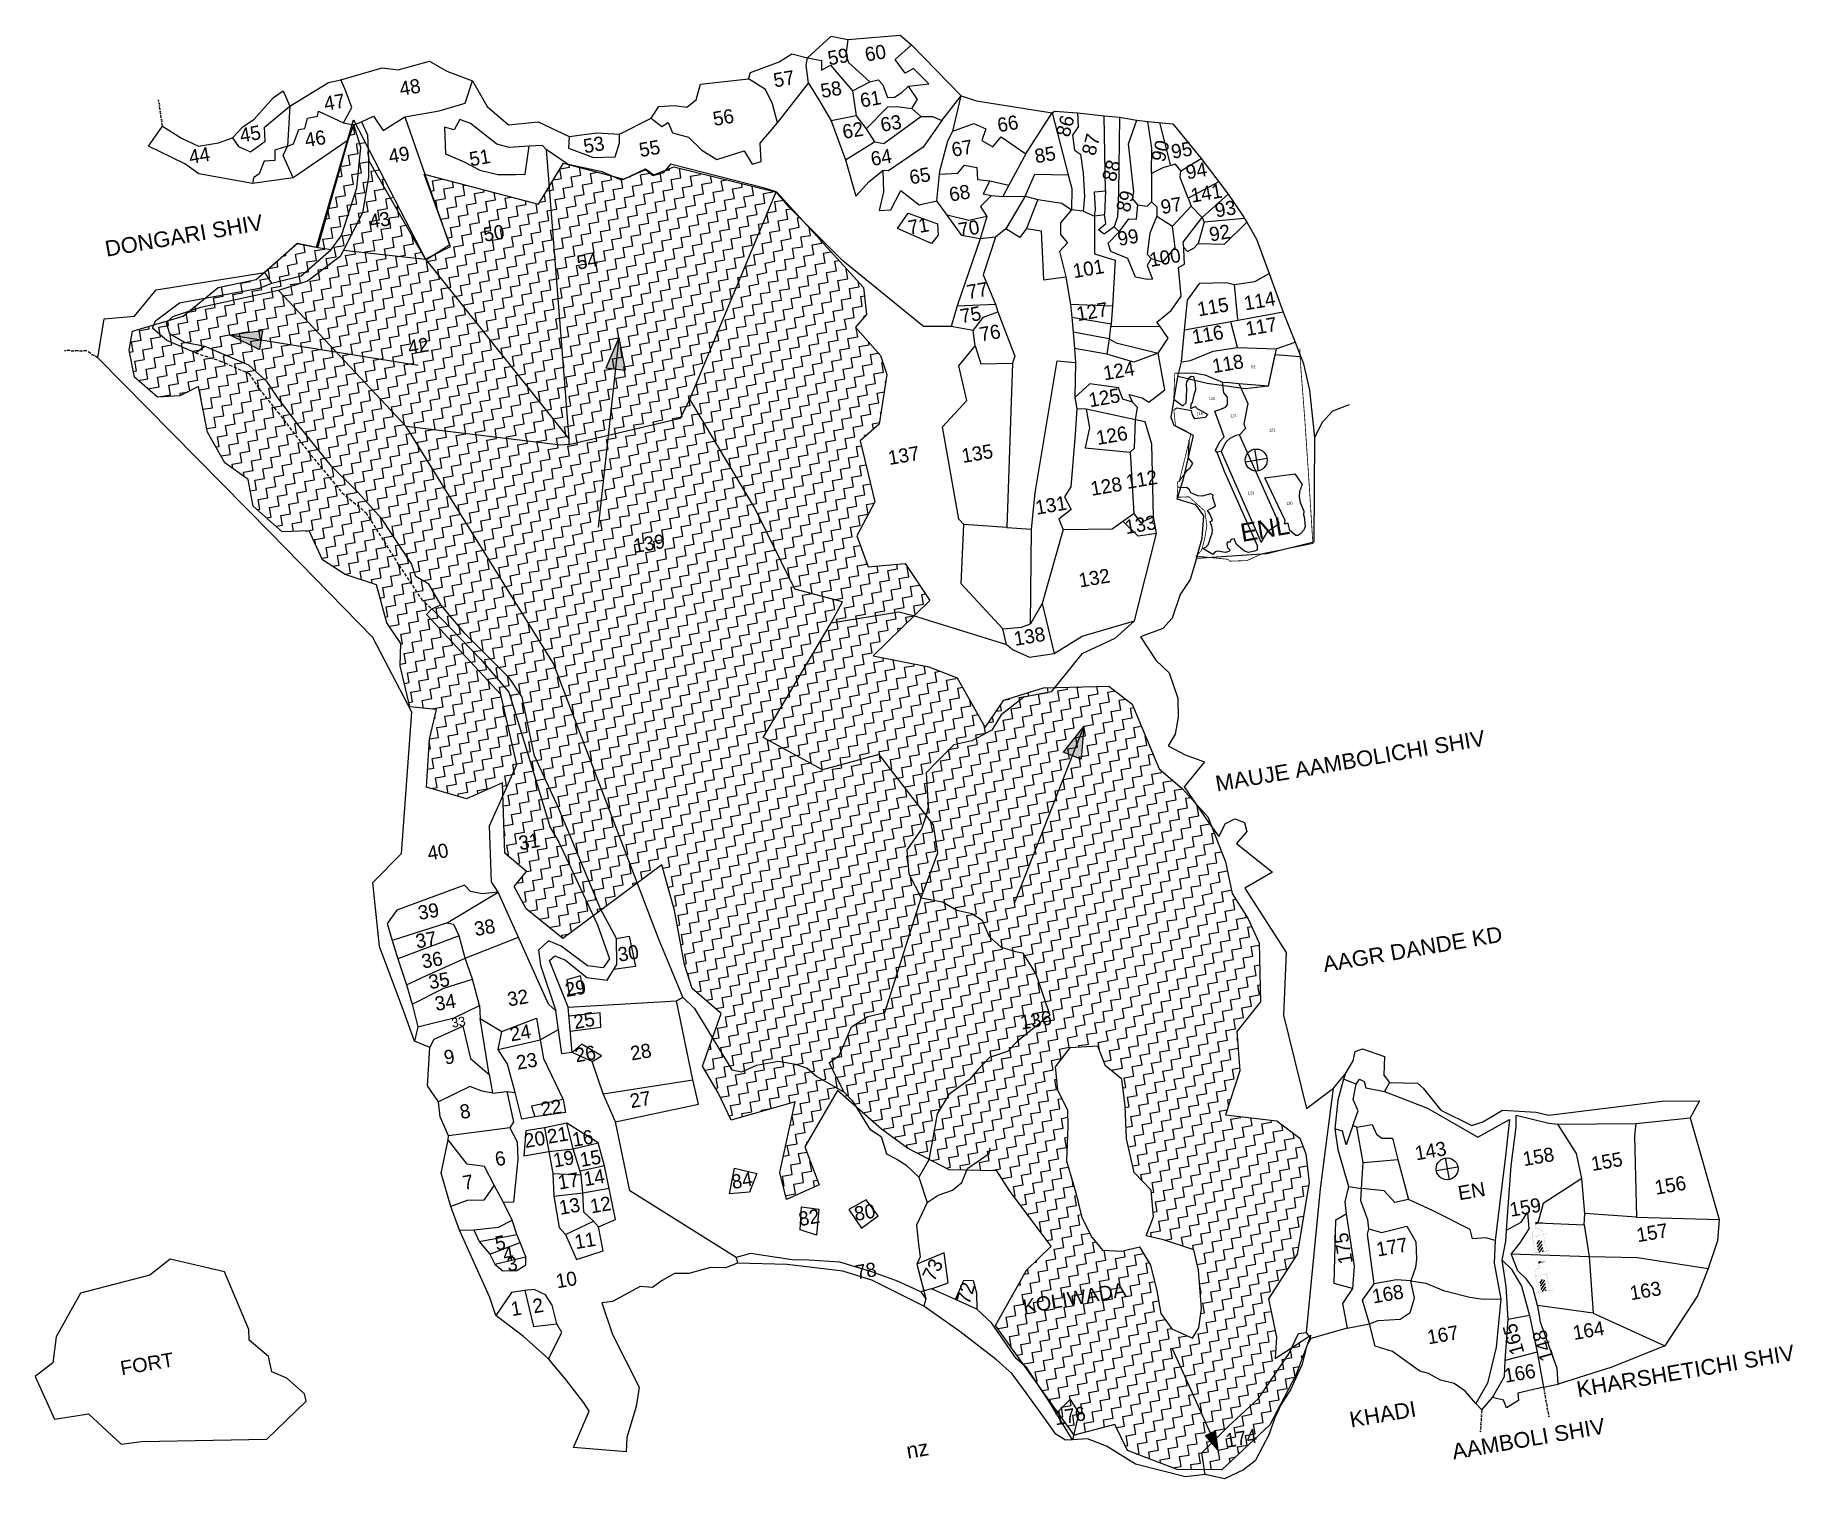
# Model space of a CAD drawing. Header units: metres. Extents: x 284659 to 287373, y 2024377 to 2026607.
import ezdxf
from ezdxf.enums import TextEntityAlignment as Align

# ---------------------------------------------------------------- set-up
doc = ezdxf.new("R2010")
doc.units = ezdxf.units.M
doc.header["$MEASUREMENT"] = 0
doc.linetypes.add('DASHED', pattern=[0.75, 0.5, -0.25])
doc.linetypes.add('DIVIDE', pattern=[1.25, 0.5, -0.25, 0, -0.25, 0, -0.25])
for name, color, linetype in [('LINE_FOOTPATH', 1, 'DASHED'), ('LINE_WATER', 4, 'Continuous'), ('OFF', 1, 'Continuous'), ('OTHERS', 1, 'Continuous'), ('POLY_HATCH', 12, 'Continuous'), ('POLY_PARCEL', 6, 'Continuous'), ('POLY_ROAD', 30, 'Continuous'), ('POLY_WATER', 4, 'Continuous'), ('TEXT_MAPIN', 7, 'Continuous'), ('TEXT_MAPOUT', 7, 'Continuous'), ('TEXT_PARCEL', 7, 'Continuous'), ('V_BOUND_LINE', 7, 'Continuous'), ('V_DIVIDE_LINE', 7, 'DIVIDE')]:
    doc.layers.add(name, color=color, linetype=linetype)
doc.styles.get("Standard").update_dxf_attribs({"font": 'arial.ttf'})
doc.styles.add('TEXT_MAP', font='')
doc.styles.get('TEXT_MAP').set_extended_font_data('Kruti Dev 050')

msp = doc.modelspace()

# ---------------------------------------------------------------- texts
at = {"layer": 'TEXT_MAPIN'}
for s, height, p in [('ENL', 28.02, (286560.4, 2025830.4)), ('EN', 21.82, (286879, 2024811)), ('KOLIWADA', 21.82, (286265.7, 2024645.7)), ('FORT', 21.82, (284833.8, 2024544.2))]:
    msp.add_text(s, height=height, rotation=9.7407, dxfattribs=at).set_placement(p, align=Align.CENTER)
at = {"layer": 'TEXT_MAPOUT'}
for s, height, p in [('DONGARI SHIV', 24.249, (284891.1, 2026285.2)), ('MAUJE AAMBOLICHI SHIV', 24.249, (286691.8, 2025474.1)), ('AAGR DANDE KD', 24.249, (286788, 2025183.3)), ('KHARSHETICHI SHIV', 24.249, (287209.5, 2024532.1)), ('KHADI', 24.25, (286742, 2024465.2)), ('AAMBOLI SHIV', 24.249, (286967, 2024427.3))]:
    msp.add_text(s, height=height, rotation=9.7407, dxfattribs=at).set_placement(p, align=Align.CENTER)
at = {"layer": 'TEXT_MAPOUT', "style": 'TEXT_MAP'}
msp.add_text('nz', height=24.25, rotation=9.7407, dxfattribs=at).set_placement((286023.6, 2024411.2), align=Align.CENTER)
at = {"layer": 'TEXT_PARCEL', "style": 'TEXT_MAP'}
for s, height, rotation, p in [('59', 21.82, 9.7407, (285901.1, 2026562.6)), ('60', 21.82, 9.7407, (285958.5, 2026568.3)), ('48', 21.82, 9.7407, (285239.9, 2026515.5)), ('57', 21.82, 9.7407, (285817.3, 2026528.5)), ('58', 21.82, 9.7407, (285890.1, 2026512.1)), ('47', 21.82, 9.7407, (285123.3, 2026492.4)), ('61', 21.82, 9.7407, (285951, 2026497.4)), ('56', 21.82, 9.7407, (285723.8, 2026468.9)), ('63', 21.82, 9.7407, (285982.5, 2026459.8)), ('66', 21.82, 9.7407, (286162.9, 2026459.2)), ('86', 21.82, 75.0736, (286260.2, 2026463.5)), ('45', 21.82, 9.7407, (284993.3, 2026443.4)), ('46', 21.82, 9.7407, (285093.6, 2026436.1)), ('53', 21.82, 9.7407, (285523.8, 2026426.7)), ('62', 21.82, 9.7407, (285923.7, 2026448.9)), ('87', 21.82, 75.0736, (286300, 2026434.8)), ('44', 21.82, 9.7407, (284914.8, 2026410.1)), ('49', 21.82, 9.7407, (285223, 2026411.1)), ('51', 21.82, 9.7407, (285347.7, 2026406.7)), ('55', 21.82, 9.7407, (285609.8, 2026420.9)), ('64', 21.82, 9.7407, (285967.4, 2026407.2)), ('67', 21.82, 9.7407, (286092.2, 2026421.3)), ('85', 21.82, 9.7407, (286220.5, 2026411.3)), ('90', 21.82, 75.0736, (286407.1, 2026425)), ('95', 21.82, 9.7407, (286431.4, 2026418.3)), ('65', 21.82, 9.7407, (286027.1, 2026378.7)), ('88', 21.82, 75.0736, (286331.3, 2026394.6)), ('94', 21.82, 9.7407, (286454, 2026386.5)), ('68', 21.82, 9.7407, (286088.5, 2026352.1)), ('141', 21.82, 9.7407, (286469.4, 2026351.9)), ('89', 21.82, 75.0736, (286353, 2026347.3)), ('97', 21.82, 9.7407, (286415.2, 2026332.8)), ('93', 21.82, 9.7407, (286498.9, 2026327.6)), ('43', 21.82, 9.7407, (285193.1, 2026310.4)), ('50', 21.82, 9.7407, (285369.4, 2026290.1)), ('71', 21.82, 9.7407, (286024.9, 2026301.1)), ('70', 21.82, 9.7407, (286102.7, 2026297.4)), ('92', 21.82, 9.7407, (286490.1, 2026290.5)), ('99', 21.82, 9.7407, (286348.6, 2026283.7)), ('54', 21.82, 9.7407, (285513.5, 2026247)), ('101', 21.82, 9.7407, (286287.4, 2026235.3)), ('100', 21.82, 9.7407, (286405.6, 2026252.6)), ('77', 21.82, 9.7407, (286115.9, 2026201.5)), ('114', 21.82, 9.7407, (286551.7, 2026185.6)), ('75', 21.82, 9.7407, (286105.4, 2026164.2)), ('127', 21.82, 9.7407, (286293, 2026169)), ('115', 21.82, 9.7407, (286479.6, 2026176.3)), ('76', 21.82, 9.7407, (286135.3, 2026136.2)), ('116', 21.82, 9.7407, (286471.5, 2026133.6)), ('117', 21.82, 9.7407, (286554.1, 2026146)), ('42', 21.82, 9.7407, (285252.8, 2026115.9)), ('124', 21.82, 9.7407, (286334.4, 2026077.6)), ('118', 21.82, 9.7407, (286502.6, 2026088.6)), ('52', 4.37, 1.4755, (286540.2, 2026092.2)), ('125', 21.82, 9.7407, (286311.9, 2026036)), ('120', 4.37, 1.4755, (286476.3, 2026043)), ('119', 4.37, 1.4755, (286457.3, 2026019.8)), ('121', 4.37, 1.4755, (286509.6, 2026016.6)), ('126', 21.82, 9.7407, (286323.6, 2025977.7)), ('122', 4.37, 1.4755, (286569.5, 2025994.5)), ('137', 21.82, 9.7407, (286002.2, 2025946.8)), ('135', 21.82, 9.7407, (286115.7, 2025949.9)), ('112', 21.82, 9.7407, (286369.5, 2025909.8)), ('128', 21.82, 9.7407, (286314.9, 2025899.2)), ('131', 21.82, 9.7407, (286229.6, 2025870)), ('123', 4.37, 1.4755, (286536.7, 2025897.3)), ('130', 4.37, 1.4755, (286595.7, 2025881.6)), ('133', 21.82, 9.7407, (286367.8, 2025840)), ('139', 21.82, 9.7407, (285609.1, 2025810.9)), ('132', 21.82, 9.7407, (286296.4, 2025757.7)), ('138', 21.82, 9.7407, (286196.4, 2025667.5)), ('31', 21.82, 9.7407, (285423.9, 2025350.6)), ('40', 21.82, 9.7407, (285283, 2025334.9)), ('39', 21.82, 9.7407, (285268.4, 2025242.9)), ('38', 21.82, 9.7407, (285355.2, 2025218)), ('37', 21.82, 9.7407, (285264.7, 2025199)), ('30', 21.82, 9.7407, (285576.9, 2025178.3)), ('36', 21.82, 9.7407, (285274.1, 2025167.9)), ('35', 21.82, 9.7407, (285284.9, 2025136)), ('29', 21.82, 9.7407, (285495.4, 2025124)), ('34', 21.82, 9.7407, (285294.4, 2025102.4)), ('32', 21.82, 9.7407, (285406.5, 2025109.4)), ('25', 21.82, 9.7407, (285508.8, 2025074.4)), ('136', 21.82, 9.7407, (286206.3, 2025075)), ('33', 14.55, 9.7407, (285314.2, 2025075.5)), ('24', 21.82, 9.7407, (285410.3, 2025055.4)), ('9', 21.8, 9.7407, (285300.5, 2025018.2)), ('26', 21.82, 9.7407, (285510.6, 2025022.9)), ('28', 21.82, 9.7407, (285596.3, 2025025.9)), ('23', 21.82, 9.7407, (285420.2, 2025011.7)), ('8', 21.8, 9.7407, (285325, 2024934.1)), ('22', 21.82, 9.7407, (285458, 2024939.7)), ('27', 21.82, 9.7407, (285595.6, 2024952.4)), ('20', 21.82, 9.7407, (285432.4, 2024890.8)), ('21', 21.82, 9.7407, (285467.9, 2024897.4)), ('16', 21.82, 9.7407, (285506.6, 2024892.6)), ('6', 21.8, 9.7407, (285379.3, 2024861.3)), ('19', 21.82, 9.7407, (285477, 2024860.7)), ('15', 21.82, 9.7407, (285518.5, 2024861.6)), ('143', 21.82, 9.7407, (286815.7, 2024873.1)), ('158', 21.82, 9.7407, (286982.1, 2024864.2)), ('155', 21.82, 9.7407, (287087.7, 2024856.7)), ('17', 21.82, 9.7407, (285484.5, 2024826.6)), ('14', 21.82, 9.7407, (285524.2, 2024831.8)), ('84', 21.82, 9.7407, (285752.5, 2024827.4)), ('7', 21.8, 9.7407, (285329.5, 2024824.7)), ('156', 21.82, 9.7407, (287185.8, 2024820)), ('13', 21.82, 9.7407, (285486.2, 2024787.6)), ('12', 21.82, 9.7407, (285534.2, 2024789.8)), ('82', 21.82, 9.7407, (285856.1, 2024770.2)), ('80', 21.82, 9.7407, (285942, 2024778.2)), ('159', 21.82, 9.7407, (286961.8, 2024786)), ('157', 21.82, 9.7407, (287157.8, 2024746.7)), ('5', 21.8, 9.7407, (285379.3, 2024731.1)), ('11', 21.82, 9.7407, (285510.2, 2024734.6)), ('175', 21.82, 99.7407, (286689.8, 2024734.9)), ('177', 21.82, 9.7407, (286756, 2024724.6)), ('4', 21.8, 9.7407, (285391.6, 2024714.1)), ('3', 21.8, 9.7407, (285397.7, 2024698.6)), ('73', 21.82, 62.8549, (286054.7, 2024695.2)), ('10', 21.82, 9.7407, (285481.4, 2024674.1)), ('78', 21.82, 9.7407, (285943.9, 2024687.9)), ('72', 21.82, 73.1623, (286106.4, 2024660.9)), ('168', 21.82, 9.7407, (286749.6, 2024652.1)), ('163', 21.82, 9.7407, (287147.4, 2024657.2)), ('1', 21.8, 9.7407, (285403.8, 2024629.8)), ('2', 21.8, 9.7407, (285437.6, 2024634.1)), ('167', 21.82, 9.7407, (286834.6, 2024589)), ('165', 21.82, 106.0846, (286952.2, 2024595.7)), ('148', 21.82, 106.0846, (286998, 2024585.7)), ('164', 21.82, 9.7407, (287059.5, 2024595.8)), ('166', 21.82, 9.7407, (286953.4, 2024529.7)), ('176', 21.82, 9.7407, (286258.7, 2024463.9)), ('174', 21.82, 9.7407, (286523.2, 2024429.3))]:
    msp.add_text(s, height=height, rotation=rotation, dxfattribs=at).set_placement(p, align=Align.CENTER)

# ---------------------------------------------------------------- hatches: boundary and pattern name
h = msp.add_hatch(color=256)
h.paths.add_polyline_path([(285008.2, 2026135.9), (285010.6, 2026150.6), (284960, 2026143.6)])
h.paths.add_polyline_path([(284960, 2026143.6), (285005.9, 2026121.1), (285008.2, 2026135.9)])
h = msp.add_hatch(color=256)
h.paths.add_polyline_path([(285555.2, 2026090.5), (285570.1, 2026088.9), (285560.5, 2026139)])
h.paths.add_polyline_path([(285560.5, 2026139), (285540.4, 2026092.1), (285555.2, 2026090.5)])
h = msp.add_hatch(color=256)
h.paths.add_polyline_path([(286260.6, 2025494.1), (286274.5, 2025488.6), (286278.5, 2025539.5)])
h.paths.add_polyline_path([(286278.5, 2025539.5), (286246.7, 2025499.6), (286260.6, 2025494.1)])
at = {"linetype": 'Continuous'}
for points in [[(286979.1, 2024771.5), (286981.4, 2024772.3), (286984.2, 2024772.5), (286987.5, 2024773.2), (286980.5, 2024773), (286978.1, 2024773.8), (286975.3, 2024773.8), (286975.9, 2024769.8), (286976.4, 2024769.9)], [(286983.7, 2024711), (286986.1, 2024711.8), (286988.8, 2024712), (286992.2, 2024712.7), (286985.1, 2024712.5), (286982.7, 2024713.3), (286980, 2024713.3), (286980.6, 2024709.3), (286981, 2024709.4)]]:
    msp.add_hatch(color=256, dxfattribs=at).paths.add_polyline_path(points)
h = msp.add_hatch(dxfattribs=at)
h.set_pattern_fill('ANSI31', color=256, scale=28.0284, angle=9.7407, style=0)
h.set_pattern_definition([(54.74074, (286390.8236, 2023830.409), (-2.860818, 2.022519), [])])
h.paths.add_polyline_path([(286977.4, 2024744.6), (286980.5, 2024726.7), (286988.2, 2024728.1), (286985.1, 2024745.9)])
h = msp.add_hatch(dxfattribs=at)
h.set_pattern_fill('ANSI31', color=256, scale=28.0284, angle=9.7407, style=0)
h.set_pattern_definition([(54.74074, (286395.458, 2023769.9286), (-2.860818, 2.022519), [])])
h.paths.add_polyline_path([(286982.1, 2024684.1), (286985.1, 2024666.3), (286992.8, 2024667.6), (286989.8, 2024685.4)])
h = msp.add_hatch(color=256)
h.paths.add_polyline_path([(286474.1, 2024447.7), (286466.2, 2024444.1), (286485.8, 2024421.8)])
h.paths.add_polyline_path([(286485.8, 2024421.8), (286482, 2024451.3), (286474.1, 2024447.7)])

# ---------------------------------------------------------------- linework, layer by layer
for points in [[(284960, 2026143.6), (285010.6, 2026150.6)], [(285010.6, 2026150.6), (285005.9, 2026121.1)], [(284960, 2026143.6), (285250.5, 2026097.2)], [(284960, 2026143.6), (285005.9, 2026121.1)], [(285560.5, 2026139), (285528.6, 2025846.6)], [(285560.5, 2026139), (285540.4, 2026092.1)], [(285560.5, 2026139), (285570.1, 2026088.9)], [(285570.1, 2026088.9), (285540.4, 2026092.1)], [(286541.8, 2025967.1), (286547.5, 2025933.7)], [(286527.9, 2025947.5), (286561.4, 2025953.3)], [(286278.5, 2025539.5), (286170.8, 2025265.8)], [(286278.5, 2025539.5), (286246.7, 2025499.6)], [(286278.5, 2025539.5), (286274.5, 2025488.6)], [(286274.5, 2025488.6), (286246.7, 2025499.6)], [(286822.6, 2024853.2), (286856.1, 2024858.9)], [(286836.5, 2024872.8), (286842.3, 2024839.3)], [(286485.8, 2024421.8), (286415.5, 2024577.8)], [(286466.2, 2024444.1), (286482, 2024451.3)], [(286485.8, 2024421.8), (286466.2, 2024444.1)], [(286485.8, 2024421.8), (286482, 2024451.3)]]:
    msp.add_lwpolyline(points)
at = {"linetype": 'Continuous', "const_width": 0.14}
for points in [[(286976.6, 2024765.5), (286975.3, 2024773.8), (286978.1, 2024773.8), (286980.5, 2024773), (286987.5, 2024773.2), (286984.2, 2024772.5), (286981.4, 2024772.3), (286979.1, 2024771.5), (286976.4, 2024769.9), (286975.9, 2024769.8)], [(286966.4, 2024750.2), (286993.5, 2024754.8)], [(286971.2, 2024751), (286970.6, 2024754.2), (286971.4, 2024758.5), (286973.5, 2024761.5), (286975.6, 2024763.2), (286976.6, 2024765.5), (286978.5, 2024764.3), (286982, 2024762.5), (286983.9, 2024761.8), (286985.8, 2024760), (286987.3, 2024757.6), (286988.2, 2024753.9)], [(286975.5, 2024725.9), (286971.2, 2024751)], [(286980.5, 2024726.7), (286977.4, 2024744.6), (286985.1, 2024745.9), (286988.2, 2024728.1)], [(286992.5, 2024728.8), (286988.2, 2024753.9)], [(286970.7, 2024725.1), (286998.1, 2024729.8)], [(286981.2, 2024705), (286980, 2024713.3), (286982.7, 2024713.3), (286985.1, 2024712.5), (286992.2, 2024712.7), (286988.8, 2024712), (286986.1, 2024711.8), (286983.7, 2024711), (286981, 2024709.4), (286980.6, 2024709.3)], [(286971.1, 2024689.7), (286998.1, 2024694.4)], [(286975.8, 2024690.5), (286975.3, 2024693.7), (286976, 2024698), (286978.2, 2024701), (286980.2, 2024702.8), (286981.2, 2024705), (286983.1, 2024703.8), (286986.6, 2024702), (286988.6, 2024701.3), (286990.4, 2024699.5), (286991.9, 2024697.1), (286992.8, 2024693.5)], [(286980.1, 2024665.4), (286975.8, 2024690.5)], [(286985.1, 2024666.3), (286982.1, 2024684.1), (286989.8, 2024685.4), (286992.8, 2024667.6)], [(286997.2, 2024668.3), (286992.8, 2024693.5)], [(286975.4, 2024664.6), (287002.7, 2024669.3)]]:
    msp.add_lwpolyline(points, dxfattribs=at)
for centre in [(286544.6, 2025950.4), (286839.4, 2024856)]:
    msp.add_circle(centre, 17)
at = {"layer": 'LINE_FOOTPATH', "ltscale": 10}
for p, q in [((284906.9, 2026115.9), (284945.3, 2026103.3)), ((284945.3, 2026103.3), (284989.5, 2026084.3)), ((284989.5, 2026084.3), (285005, 2026060.4)), ((285005, 2026060.4), (285034, 2026024.5)), ((285034, 2026024.5), (285080.5, 2025964)), ((285080.5, 2025964), (285133.3, 2025899.9)), ((285133.3, 2025899.9), (285170.1, 2025869.3)), ((285170.1, 2025869.3), (285221.2, 2025787.8)), ((285221.2, 2025787.8), (285255.8, 2025735.8)), ((285255.8, 2025735.8), (285271.8, 2025720.6))]:
    msp.add_line(p, q, dxfattribs=at)
at = {"layer": 'LINE_WATER'}
for p, q in [((286356.7, 2025702), (286326.1, 2025674.8)), ((286326.1, 2025674.8), (286275.3, 2025651.2)), ((286275.3, 2025651.2), (286228.3, 2025592.3)), ((286185.8, 2025584.2), (286151.1, 2025556.8)), ((286228.3, 2025592.3), (286185.8, 2025584.2)), ((286151.1, 2025556.8), (286136.4, 2025533.1)), ((286136.4, 2025533.1), (286105.5, 2025516.9)), ((286077.6, 2025510.5), (286052.9, 2025485.9)), ((286105.5, 2025516.9), (286077.6, 2025510.5)), ((286052.9, 2025485.9), (286035, 2025467.2)), ((286035, 2025467.2), (286038.4, 2025415.4)), ((286035.2, 2025402.3), (286027.9, 2025380.7)), ((286038.4, 2025415.4), (286035.2, 2025402.3)), ((286027.9, 2025380.7), (286005.2, 2025348.6)), ((286005.2, 2025348.6), (286008.4, 2025311.6)), ((286008.4, 2025311.6), (286027.4, 2025274.2)), ((286027.4, 2025274.2), (286060.4, 2025268.3)), ((286060.4, 2025268.3), (286082.2, 2025255.6)), ((286082.2, 2025255.6), (286105.8, 2025250.3)), ((286105.8, 2025250.3), (286121.7, 2025239.7)), ((286121.7, 2025239.7), (286132.2, 2025214.9)), ((286132.2, 2025214.9), (286150.7, 2025198.5)), ((286150.7, 2025198.5), (286173.1, 2025191.4)), ((286173.1, 2025191.4), (286183.6, 2025189.3)), ((286183.6, 2025189.3), (286195.4, 2025171)), ((286195.4, 2025171), (286205.1, 2025155.4)), ((286205.1, 2025155.4), (286225.9, 2025093.3)), ((286225.9, 2025093.3), (286175.8, 2025052.6)), ((286160.4, 2025037.4), (286132.9, 2025027.7)), ((286175.8, 2025052.6), (286160.4, 2025037.4)), ((286132.9, 2025027.7), (286115, 2025008.9)), ((286101.2, 2024993.3), (286069.8, 2024970.7)), ((286115, 2025008.9), (286101.2, 2024993.3)), ((285908.6, 2024974.4), (285921, 2024961.7)), ((285921, 2024961.7), (285940.6, 2024929.8)), ((286069.8, 2024970.7), (286052.2, 2024941)), ((285940.6, 2024929.8), (285948.3, 2024917)), ((286052.2, 2024941), (286047, 2024912)), ((285948.3, 2024917), (285965.8, 2024906)), ((285965.8, 2024906), (285973.6, 2024879.1)), ((286047, 2024912), (286039.4, 2024870)), ((285973.6, 2024879.1), (285989.8, 2024871)), ((286112.1, 2024866), (286132.5, 2024879.7)), ((286132.5, 2024879.7), (286134.1, 2024888.6)), ((285989.8, 2024871), (286003.8, 2024862.4)), ((286003.8, 2024862.4), (286023.6, 2024843)), ((286039.4, 2024870), (286023.6, 2024843)), ((286090, 2024834.8), (286098.8, 2024856.7)), ((286098.8, 2024856.7), (286112.1, 2024866)), ((286023.6, 2024843), (286036.6, 2024803.8)), ((286053.5, 2024815.2), (286075.6, 2024823)), ((286075.6, 2024823), (286090, 2024834.8)), ((286036.6, 2024803.8), (286019.9, 2024768.8)), ((286036.6, 2024803.8), (286053.5, 2024815.2)), ((286019.9, 2024768.8), (286023.4, 2024739.6)), ((286023.4, 2024739.6), (286026, 2024720)), ((286026, 2024720), (286020.4, 2024708.7)), ((286020.4, 2024708.7), (286034.3, 2024655)), ((286034.3, 2024655), (286031.3, 2024644))]:
    msp.add_line(p, q, dxfattribs=at)
at = {"layer": 'OFF'}
for p, q in [((284906.9, 2026115.9), (284921.4, 2026126.2)), ((285271.8, 2025720.6), (285285.9, 2025726.9)), ((285294.3, 2025235.1), (285374.5, 2025283.1)), ((285323.5, 2025181.2), (285405.6, 2025213.5)), ((285345.4, 2025108.8), (285346.6, 2025088)), ((285250.4, 2025075.5), (285245.3, 2025053)), ((285439.2, 2025055.1), (285467.2, 2025070.9))]:
    msp.add_line(p, q, dxfattribs=at)
at = {"layer": 'OTHERS'}
for p, q in [((284921.4, 2026126.2), (284989, 2026097.5)), ((285017.4, 2026071), (284989, 2026097.5)), ((284989, 2026097.5), (284989, 2026097.5)), ((285032.8, 2026048), (285017.4, 2026071)), ((285064.9, 2026005.1), (285032.8, 2026048)), ((286662.5, 2026025.7), (286646.3, 2026008.6)), ((286688, 2026035.9), (286662.5, 2026025.7)), ((285116.8, 2025940.8), (285064.9, 2026005.1)), ((286646.3, 2026008.6), (286634.7, 2025985.5)), ((285157, 2025901.5), (285116.8, 2025940.8)), ((285194.6, 2025859.5), (285157, 2025901.5)), ((285240.7, 2025790.4), (285194.6, 2025859.5)), ((285247, 2025770.6), (285240.7, 2025790.4)), ((285267.1, 2025758.8), (285247, 2025770.6)), ((285285.9, 2025726.9), (285267.1, 2025758.8))]:
    msp.add_line(p, q, dxfattribs=at)
at = {"layer": 'POLY_HATCH'}
for p, q in [((285094, 2026279), (285151, 2026476)), ((285151, 2026476), (285262.8, 2026259.8)), ((285436.4, 2026345.4), (285475.2, 2026408.7)), ((285475.2, 2026408.7), (285568.3, 2026384)), ((285568.3, 2026384), (285601.5, 2026400.1)), ((285601.5, 2026400.1), (285614.4, 2026391)), ((285614.4, 2026391), (285645.4, 2026403)), ((285645.4, 2026403), (285804.4, 2026364.1)), ((285299.5, 2026283.1), (285260.1, 2026391.7)), ((285260.1, 2026391.7), (285436.4, 2026345.4)), ((285804.4, 2026364.1), (285938.4, 2026217)), ((285000.5, 2026229), (285064.6, 2026285.3)), ((285064.6, 2026285.3), (285094, 2026279)), ((285262.8, 2026259.8), (285299.5, 2026283.1)), ((284888.1, 2026172.8), (284942, 2026217)), ((284942, 2026217), (285000.5, 2026229)), ((285938.4, 2026217), (285942.7, 2026175.2)), ((284809.8, 2026149.5), (284888.1, 2026172.8)), ((285942.7, 2026175.2), (285925.7, 2026155.5)), ((285925.7, 2026155.5), (285964.3, 2026112.1)), ((284804.5, 2026120.2), (284809.8, 2026149.5)), ((284812.6, 2026078.2), (284804.5, 2026120.2)), ((285964.3, 2026112.1), (285974.1, 2026082.5)), ((284848.2, 2026047.4), (284812.6, 2026078.2)), ((285974.1, 2026082.5), (285962.7, 2026005.9)), ((284882.8, 2026049.6), (284848.2, 2026047.4)), ((284911.5, 2026064), (284882.8, 2026049.6)), ((284925.5, 2025993.6), (284911.5, 2026064)), ((284952.5, 2025946.2), (284925.5, 2025993.6)), ((285962.7, 2026005.9), (285933.1, 2025980)), ((285933.1, 2025980), (285955.9, 2025885.7)), ((284988.2, 2025920.2), (284952.5, 2025946.2)), ((284996.2, 2025879.1), (284988.2, 2025920.2)), ((285040.9, 2025839.5), (284996.2, 2025879.1)), ((285955.9, 2025885.7), (285928, 2025833.6)), ((285082.2, 2025840.9), (285040.9, 2025839.5)), ((285103.1, 2025796.3), (285082.2, 2025840.9)), ((285928, 2025833.6), (285945.7, 2025785.6)), ((285138.2, 2025773.9), (285103.1, 2025796.3)), ((285186.4, 2025757.9), (285138.2, 2025773.9)), ((285945.7, 2025785.6), (286002.5, 2025790.6)), ((286002.5, 2025790.6), (286040.6, 2025733.8)), ((285202.2, 2025699.2), (285186.4, 2025757.9)), ((286040.6, 2025733.8), (285953.2, 2025648.3)), ((285223.8, 2025667), (285202.2, 2025699.2)), ((285223, 2025632.8), (285223.8, 2025667)), ((285953.2, 2025648.3), (286039.4, 2025631)), ((285237.7, 2025569.2), (285223, 2025632.8)), ((286039.4, 2025631), (286083, 2025613.9)), ((286083, 2025613.9), (286126.4, 2025537.2)), ((286155, 2025579.9), (286216.1, 2025598.9)), ((286216.1, 2025598.9), (286316.9, 2025601.1)), ((286316.9, 2025601.1), (286352.9, 2025573.3)), ((285279.1, 2025565), (285237.7, 2025569.2)), ((285268, 2025519.6), (285279.1, 2025565)), ((286126.4, 2025537.2), (286155, 2025579.9)), ((286352.9, 2025573.3), (286394.9, 2025473.4)), ((285263.8, 2025445.1), (285268, 2025519.6)), ((286394.9, 2025473.4), (286430.3, 2025443.5)), ((285325.4, 2025427.4), (285263.8, 2025445.1)), ((285380.8, 2025452), (285325.4, 2025427.4)), ((285384.5, 2025343.4), (285380.8, 2025452)), ((286430.3, 2025443.5), (286470, 2025399.3)), ((286470, 2025399.3), (286497, 2025330.2)), ((285417.8, 2025315.1), (285384.5, 2025343.4)), ((285399, 2025292), (285417.8, 2025315.1)), ((285626.9, 2025325.5), (285474.3, 2025211.4)), ((285646.5, 2025255.1), (285626.9, 2025325.5)), ((286497, 2025330.2), (286507.4, 2025281)), ((285417.3, 2025257.3), (285399, 2025292)), ((285474.3, 2025211.4), (285417.3, 2025257.3)), ((285661.9, 2025171.3), (285646.5, 2025255.1)), ((286507.4, 2025281), (286532.2, 2025242)), ((286532.2, 2025242), (286549.1, 2025204.3)), ((286549.1, 2025204.3), (286551.3, 2025113.9)), ((285673.9, 2025134.6), (285661.9, 2025171.3)), ((285718.4, 2025096), (285673.9, 2025134.6)), ((285689.8, 2025014.5), (285718.4, 2025096)), ((286551.3, 2025113.9), (286514.8, 2025068)), ((286514.8, 2025068), (286519.5, 2025007.3)), ((286256.8, 2025042.8), (286234.4, 2025013.4)), ((286299.9, 2025045.5), (286256.8, 2025042.8)), ((286311.7, 2025014.8), (286299.9, 2025045.5)), ((285713.9, 2024973.3), (285689.8, 2025014.5)), ((286234.4, 2025013.4), (286237.7, 2024978.1)), ((286337, 2024994.6), (286311.7, 2025014.8)), ((286342.2, 2024952.9), (286337, 2024994.6)), ((286519.5, 2025007.3), (286497.2, 2024939.2)), ((285733.8, 2024931), (285713.9, 2024973.3)), ((285833, 2024959.3), (285733.8, 2024931)), ((285809.1, 2024850.3), (285833, 2024959.3)), ((285898, 2024977.1), (285847.7, 2024890)), ((285966, 2024917), (285898, 2024977.1)), ((286237.7, 2024978.1), (286253.4, 2024946.8)), ((286253.4, 2024946.8), (286254, 2024921.3)), ((286344.3, 2024902.3), (286342.2, 2024952.9)), ((286497.2, 2024939.2), (286576.3, 2024930.1)), ((286576.3, 2024930.1), (286612.1, 2024903.2)), ((286006, 2024887.9), (285966, 2024917)), ((286254, 2024921.3), (286251.7, 2024868.4)), ((286356, 2024850.4), (286344.3, 2024902.3)), ((286612.1, 2024903.2), (286621, 2024879.2)), ((285847.7, 2024890), (285870.1, 2024831.5)), ((286070.4, 2024854.5), (286006, 2024887.9)), ((286621, 2024879.2), (286626.6, 2024835.1)), ((285819.2, 2024808.6), (285809.1, 2024850.3)), ((286144.4, 2024853.1), (286070.4, 2024854.5)), ((286164, 2024821.5), (286144.4, 2024853.1)), ((286251.7, 2024868.4), (286265.9, 2024818.9)), ((286382.5, 2024822.8), (286356, 2024850.4)), ((285870.1, 2024831.5), (285819.2, 2024808.6)), ((286227.9, 2024736.4), (286164, 2024821.5)), ((286385.8, 2024781.8), (286382.5, 2024822.8)), ((286626.6, 2024835.1), (286607.8, 2024724.1)), ((286265.9, 2024818.9), (286275.3, 2024780.8)), ((286275.3, 2024780.8), (286290.9, 2024750.4)), ((286374.7, 2024752.5), (286385.8, 2024781.8)), ((286290.9, 2024750.4), (286307.5, 2024730.5)), ((286401.3, 2024746.6), (286374.7, 2024752.5)), ((286448.4, 2024731.1), (286401.3, 2024746.6)), ((286189.8, 2024699.6), (286227.9, 2024736.4)), ((286307.5, 2024730.5), (286337.1, 2024729)), ((286337.1, 2024729), (286364.4, 2024735.6)), ((286364.4, 2024735.6), (286381.5, 2024707.3)), ((286455.7, 2024699.3), (286448.4, 2024731.1)), ((286607.8, 2024724.1), (286563.8, 2024655.1)), ((286142.1, 2024613.9), (286189.8, 2024699.6)), ((286381.5, 2024707.3), (286391.2, 2024667.4)), ((286460.2, 2024640.5), (286455.7, 2024699.3)), ((286391.2, 2024667.4), (286397.2, 2024632.5)), ((286397.2, 2024632.5), (286414.5, 2024609)), ((286455.9, 2024610.5), (286460.2, 2024640.5)), ((286563.8, 2024655.1), (286575.9, 2024595.8)), ((286263.8, 2024444.8), (286142.1, 2024613.9)), ((286414.5, 2024609), (286446.3, 2024594.6)), ((286446.3, 2024594.6), (286455.9, 2024610.5)), ((286573.9, 2024563.3), (286629.2, 2024599)), ((286575.9, 2024595.8), (286573.9, 2024563.3)), ((286575.9, 2024595.8), (286575.9, 2024595.8)), ((286575.9, 2024595.8), (286575.9, 2024595.8)), ((286629.2, 2024599), (286605.7, 2024537.3)), ((286605.7, 2024537.3), (286565.9, 2024460.5)), ((286326.6, 2024461), (286263.8, 2024444.8)), ((286345.8, 2024420.9), (286326.6, 2024461)), ((286565.9, 2024460.5), (286491.8, 2024391.1)), ((286422.7, 2024391.5), (286345.8, 2024420.9)), ((286491.8, 2024391.1), (286422.7, 2024391.5))]:
    msp.add_line(p, q, dxfattribs=at)
at = {"layer": 'POLY_HATCH', "linetype": 'Continuous'}
for p, q in [((285144.1, 2026452), (285152.9, 2026453.5)), ((285150.3, 2026468.4), (285154.6, 2026469.1)), ((285152.9, 2026453.5), (285150.3, 2026468.4)), ((285139.4, 2026435.8), (285140.5, 2026436)), ((285140.5, 2026436), (285140.1, 2026438.2)), ((285143.1, 2026421), (285158, 2026423.6)), ((285155.4, 2026438.5), (285169.2, 2026440.9)), ((285158, 2026423.6), (285155.4, 2026438.5)), ((285172.9, 2026426.2), (285176.5, 2026426.8)), ((285175.5, 2026411.2), (285172.9, 2026426.2)), ((285130.7, 2026403.5), (285145.6, 2026406.1)), ((285133.2, 2026388.6), (285130.7, 2026403.5)), ((285145.6, 2026406.1), (285143.1, 2026421)), ((285160.6, 2026408.7), (285175.5, 2026411.2)), ((285163.1, 2026393.7), (285160.6, 2026408.7)), ((285178.1, 2026396.3), (285191.1, 2026398.5)), ((285180.6, 2026381.3), (285178.1, 2026396.3)), ((285472.1, 2026385.3), (285469.6, 2026399.7)), ((285470, 2026400.3), (285484.5, 2026402.8)), ((285484.5, 2026402.8), (285483.9, 2026406.4)), ((285502, 2026390.4), (285500, 2026402.1)), ((285516.9, 2026393), (285527.7, 2026394.8)), ((285609.1, 2026393.4), (285608.9, 2026394.9)), ((285626.6, 2026381), (285624.3, 2026394.8)), ((285629.9, 2026397), (285639, 2026398.5)), ((285639, 2026398.5), (285638.7, 2026400.3)), ((285656.5, 2026386.2), (285654, 2026400.9)), ((285120.7, 2026371.1), (285120.9, 2026371.1)), ((285120.9, 2026371.1), (285120.8, 2026371.5)), ((285125.4, 2026387.2), (285133.2, 2026388.6)), ((285135.8, 2026373.7), (285150.7, 2026376.2)), ((285138.4, 2026358.7), (285135.8, 2026373.7)), ((285148.2, 2026391.2), (285163.1, 2026393.7)), ((285150.7, 2026376.2), (285148.2, 2026391.2)), ((285165.7, 2026378.8), (285180.6, 2026381.3)), ((285168.2, 2026363.8), (285165.7, 2026378.8)), ((285183.2, 2026366.4), (285198.1, 2026369)), ((285195.6, 2026383.9), (285198.4, 2026384.4)), ((285198.1, 2026369), (285195.6, 2026383.9)), ((285272.8, 2026381.8), (285287.7, 2026384.4)), ((285275.4, 2026366.9), (285272.8, 2026381.8)), ((285287.7, 2026384.4), (285287.7, 2026384.4)), ((285290.3, 2026369.4), (285305.2, 2026372)), ((285292.9, 2026354.5), (285290.3, 2026369.4)), ((285305.2, 2026372), (285303.8, 2026380.2)), ((285320.2, 2026374.6), (285323.2, 2026375.1)), ((285322.7, 2026359.6), (285320.2, 2026374.6)), ((285352.6, 2026364.7), (285352.2, 2026367.5)), ((285448.9, 2026365.9), (285459.7, 2026367.8)), ((285459.7, 2026367.8), (285457.6, 2026380.1)), ((285459.5, 2026383.1), (285472.1, 2026385.3)), ((285474.7, 2026370.3), (285489.6, 2026372.9)), ((285477.2, 2026355.4), (285474.7, 2026370.3)), ((285487.1, 2026387.8), (285502, 2026390.4)), ((285489.6, 2026372.9), (285487.1, 2026387.8)), ((285504.6, 2026375.4), (285519.5, 2026378)), ((285507.1, 2026360.5), (285504.6, 2026375.4)), ((285519.5, 2026378), (285516.9, 2026393)), ((285534.4, 2026380.6), (285549.4, 2026383.1)), ((285537, 2026365.6), (285534.4, 2026380.6)), ((285549.4, 2026383.1), (285548.3, 2026389.3)), ((285551.9, 2026368.2), (285566.9, 2026370.8)), ((285554.5, 2026353.3), (285551.9, 2026368.2)), ((285566.9, 2026370.8), (285564.4, 2026385.1)), ((285575.8, 2026387.7), (285579.2, 2026388.3)), ((285579.2, 2026388.3), (285579.1, 2026389.3)), ((285581.8, 2026373.3), (285596.7, 2026375.9)), ((285584.4, 2026358.4), (285581.8, 2026373.3)), ((285594.2, 2026390.8), (285609.1, 2026393.4)), ((285596.7, 2026375.9), (285594.2, 2026390.8)), ((285611.7, 2026378.5), (285626.6, 2026381)), ((285614.2, 2026363.5), (285611.7, 2026378.5)), ((285629.2, 2026366.1), (285644.1, 2026368.7)), ((285641.6, 2026383.6), (285656.5, 2026386.2)), ((285644.1, 2026368.7), (285641.6, 2026383.6)), ((285659.1, 2026371.2), (285674, 2026373.8)), ((285661.6, 2026356.3), (285659.1, 2026371.2)), ((285671.4, 2026388.7), (285686.4, 2026391.3)), ((285674, 2026373.8), (285671.4, 2026388.7)), ((285686.4, 2026391.3), (285686.1, 2026393)), ((285688.9, 2026376.3), (285703.9, 2026378.9)), ((285691.5, 2026361.4), (285688.9, 2026376.3)), ((285703.9, 2026378.9), (285702.1, 2026389.1)), ((285718.8, 2026381.5), (285727.3, 2026382.9)), ((285721.4, 2026366.5), (285718.8, 2026381.5)), ((285736.3, 2026369.1), (285751.2, 2026371.7)), ((285738.9, 2026354.2), (285736.3, 2026369.1)), ((285751.2, 2026371.7), (285750.3, 2026377.3)), ((285768.7, 2026359.3), (285766.3, 2026373.4)), ((285111.3, 2026338.7), (285126, 2026341.2)), ((285123.4, 2026356.2), (285138.4, 2026358.7)), ((285126, 2026341.2), (285123.4, 2026356.2)), ((285140.9, 2026343.8), (285155.9, 2026346.3)), ((285143.5, 2026328.8), (285140.9, 2026343.8)), ((285153.3, 2026361.3), (285168.2, 2026363.8)), ((285155.9, 2026346.3), (285153.3, 2026361.3)), ((285170.8, 2026348.9), (285185.7, 2026351.5)), ((285173.4, 2026334), (285170.8, 2026348.9)), ((285185.7, 2026351.5), (285183.2, 2026366.4)), ((285200.7, 2026354), (285213, 2026356.2)), ((285203.2, 2026339.1), (285200.7, 2026354)), ((285218.2, 2026341.7), (285220.3, 2026342)), ((285220.8, 2026326.7), (285218.2, 2026341.7)), ((285269.5, 2026365.8), (285275.4, 2026366.9)), ((285277.9, 2026351.9), (285292.9, 2026354.5)), ((285280.5, 2026337), (285277.9, 2026351.9)), ((285295.4, 2026339.5), (285310.4, 2026342.1)), ((285307.8, 2026357.1), (285322.7, 2026359.6)), ((285310.4, 2026342.1), (285307.8, 2026357.1)), ((285325.3, 2026344.7), (285340.2, 2026347.2)), ((285327.9, 2026329.7), (285325.3, 2026344.7)), ((285337.7, 2026362.2), (285352.6, 2026364.7)), ((285340.2, 2026347.2), (285337.7, 2026362.2)), ((285355.2, 2026349.8), (285370.1, 2026352.4)), ((285357.7, 2026334.9), (285355.2, 2026349.8)), ((285370.1, 2026352.4), (285368.3, 2026363.3)), ((285385.1, 2026354.9), (285394.1, 2026356.5)), ((285387.6, 2026340), (285385.1, 2026354.9)), ((285402.6, 2026342.6), (285417.5, 2026345.1)), ((285405.1, 2026327.6), (285402.6, 2026342.6)), ((285417.5, 2026345.1), (285416.6, 2026350.6)), ((285435, 2026332.8), (285432.7, 2026346.3)), ((285438.4, 2026348.7), (285447.4, 2026350.3)), ((285447.4, 2026350.3), (285445.6, 2026360.5)), ((285462.3, 2026352.8), (285477.2, 2026355.4)), ((285464.9, 2026337.9), (285462.3, 2026352.8)), ((285479.8, 2026340.4), (285494.7, 2026343)), ((285482.4, 2026325.5), (285479.8, 2026340.4)), ((285492.2, 2026357.9), (285507.1, 2026360.5)), ((285494.7, 2026343), (285492.2, 2026357.9)), ((285509.7, 2026345.6), (285524.6, 2026348.1)), ((285512.2, 2026330.6), (285509.7, 2026345.6)), ((285522.1, 2026363.1), (285537, 2026365.6)), ((285524.6, 2026348.1), (285522.1, 2026363.1)), ((285539.6, 2026350.7), (285554.5, 2026353.3)), ((285542.1, 2026335.8), (285539.6, 2026350.7)), ((285557.1, 2026338.3), (285572, 2026340.9)), ((285569.4, 2026355.8), (285584.4, 2026358.4)), ((285572, 2026340.9), (285569.4, 2026355.8)), ((285586.9, 2026343.5), (285601.9, 2026346)), ((285589.5, 2026328.5), (285586.9, 2026343.5)), ((285599.3, 2026361), (285614.2, 2026363.5)), ((285601.9, 2026346), (285599.3, 2026361)), ((285616.8, 2026348.6), (285631.7, 2026351.2)), ((285619.4, 2026333.6), (285616.8, 2026348.6)), ((285631.7, 2026351.2), (285629.2, 2026366.1)), ((285646.7, 2026353.7), (285661.6, 2026356.3)), ((285649.2, 2026338.8), (285646.7, 2026353.7)), ((285664.2, 2026341.3), (285679.1, 2026343.9)), ((285666.8, 2026326.4), (285664.2, 2026341.3)), ((285676.6, 2026358.8), (285691.5, 2026361.4)), ((285679.1, 2026343.9), (285676.6, 2026358.8)), ((285694.1, 2026346.5), (285709, 2026349)), ((285696.6, 2026331.5), (285694.1, 2026346.5)), ((285706.4, 2026364), (285721.4, 2026366.5)), ((285709, 2026349), (285706.4, 2026364)), ((285723.9, 2026351.6), (285738.9, 2026354.2)), ((285726.5, 2026336.7), (285723.9, 2026351.6)), ((285741.4, 2026339.2), (285756.4, 2026341.8)), ((285753.8, 2026356.7), (285768.7, 2026359.3)), ((285756.4, 2026341.8), (285753.8, 2026356.7)), ((285771.3, 2026344.4), (285786.2, 2026346.9)), ((285773.9, 2026329.4), (285771.3, 2026344.4)), ((285783.7, 2026361.9), (285798.6, 2026364.4)), ((285786.2, 2026346.9), (285783.7, 2026361.9)), ((285798.6, 2026364.4), (285798.4, 2026365.5)), ((285801.2, 2026349.5), (285815.4, 2026351.9)), ((285803.7, 2026334.5), (285801.2, 2026349.5)), ((285106.6, 2026322.5), (285113.6, 2026323.7)), ((285113.6, 2026323.7), (285111.1, 2026338.1)), ((285128.6, 2026326.3), (285143.5, 2026328.8)), ((285131.1, 2026311.3), (285128.6, 2026326.3)), ((285146.1, 2026313.9), (285161, 2026316.5)), ((285148.6, 2026299), (285146.1, 2026313.9)), ((285158.4, 2026331.4), (285173.4, 2026334)), ((285161, 2026316.5), (285158.4, 2026331.4)), ((285175.9, 2026319), (285190.9, 2026321.6)), ((285178.5, 2026304.1), (285175.9, 2026319)), ((285188.3, 2026336.5), (285203.2, 2026339.1)), ((285190.9, 2026321.6), (285188.3, 2026336.5)), ((285205.8, 2026324.2), (285220.8, 2026326.7)), ((285208.4, 2026309.2), (285205.8, 2026324.2)), ((285223.3, 2026311.8), (285234.9, 2026313.8)), ((285280, 2026336.9), (285280.5, 2026337)), ((285285.2, 2026322.4), (285298, 2026324.6)), ((285298, 2026324.6), (285295.4, 2026339.5)), ((285312.9, 2026327.2), (285327.9, 2026329.7)), ((285315.5, 2026312.2), (285312.9, 2026327.2)), ((285330.4, 2026314.8), (285345.4, 2026317.4)), ((285333, 2026299.9), (285330.4, 2026314.8)), ((285342.8, 2026332.3), (285357.7, 2026334.9)), ((285345.4, 2026317.4), (285342.8, 2026332.3)), ((285360.3, 2026319.9), (285375.3, 2026322.5)), ((285362.9, 2026305), (285360.3, 2026319.9)), ((285372.7, 2026337.4), (285387.6, 2026340)), ((285375.3, 2026322.5), (285372.7, 2026337.4)), ((285390.2, 2026325.1), (285405.1, 2026327.6)), ((285392.8, 2026310.1), (285390.2, 2026325.1)), ((285407.7, 2026312.7), (285422.6, 2026315.3)), ((285420.1, 2026330.2), (285435, 2026332.8)), ((285422.6, 2026315.3), (285420.1, 2026330.2)), ((285437.6, 2026317.8), (285452.5, 2026320.4)), ((285440.1, 2026302.9), (285437.6, 2026317.8)), ((285449.9, 2026335.3), (285464.9, 2026337.9)), ((285452.5, 2026320.4), (285449.9, 2026335.3)), ((285467.4, 2026322.9), (285482.4, 2026325.5)), ((285470, 2026308), (285467.4, 2026322.9)), ((285484.9, 2026310.6), (285499.9, 2026313.1)), ((285497.3, 2026328.1), (285512.2, 2026330.6)), ((285499.9, 2026313.1), (285497.3, 2026328.1)), ((285514.8, 2026315.7), (285529.8, 2026318.3)), ((285517.4, 2026300.8), (285514.8, 2026315.7)), ((285527.2, 2026333.2), (285542.1, 2026335.8)), ((285529.8, 2026318.3), (285527.2, 2026333.2)), ((285544.7, 2026320.8), (285559.6, 2026323.4)), ((285547.3, 2026305.9), (285544.7, 2026320.8)), ((285559.6, 2026323.4), (285557.1, 2026338.3)), ((285574.6, 2026326), (285589.5, 2026328.5)), ((285577.1, 2026311), (285574.6, 2026326)), ((285592.1, 2026313.6), (285607, 2026316.1)), ((285594.6, 2026298.6), (285592.1, 2026313.6)), ((285604.4, 2026331.1), (285619.4, 2026333.6)), ((285607, 2026316.1), (285604.4, 2026331.1)), ((285621.9, 2026318.7), (285636.9, 2026321.3)), ((285624.5, 2026303.8), (285621.9, 2026318.7)), ((285634.3, 2026336.2), (285649.2, 2026338.8)), ((285636.9, 2026321.3), (285634.3, 2026336.2)), ((285651.8, 2026323.8), (285666.8, 2026326.4)), ((285654.4, 2026308.9), (285651.8, 2026323.8)), ((285669.3, 2026311.5), (285684.3, 2026314)), ((285681.7, 2026329), (285696.6, 2026331.5)), ((285684.3, 2026314), (285681.7, 2026329)), ((285699.2, 2026316.6), (285714.1, 2026319.2)), ((285701.8, 2026301.7), (285699.2, 2026316.6)), ((285711.6, 2026334.1), (285726.5, 2026336.7)), ((285714.1, 2026319.2), (285711.6, 2026334.1)), ((285729.1, 2026321.7), (285744, 2026324.3)), ((285731.6, 2026306.8), (285729.1, 2026321.7)), ((285744, 2026324.3), (285741.4, 2026339.2)), ((285758.9, 2026326.9), (285773.9, 2026329.4)), ((285761.5, 2026311.9), (285758.9, 2026326.9)), ((285776.4, 2026314.5), (285791.4, 2026317)), ((285779, 2026299.5), (285776.4, 2026314.5)), ((285788.8, 2026332), (285803.7, 2026334.5)), ((285791.4, 2026317), (285788.8, 2026332)), ((285806.3, 2026319.6), (285821.3, 2026322.2)), ((285808.9, 2026304.7), (285806.3, 2026319.6)), ((285818.7, 2026337.1), (285827.6, 2026338.6)), ((285821.3, 2026322.2), (285818.7, 2026337.1)), ((285836.2, 2026324.7), (285839.7, 2026325.3)), ((285838.8, 2026309.8), (285836.2, 2026324.7)), ((285103.8, 2026291.3), (285118.8, 2026293.8)), ((285106.4, 2026276.3), (285103.8, 2026291.3)), ((285116.2, 2026308.8), (285131.1, 2026311.3)), ((285118.8, 2026293.8), (285116.2, 2026308.8)), ((285133.7, 2026296.4), (285148.6, 2026299)), ((285136.3, 2026281.5), (285133.7, 2026296.4)), ((285151.2, 2026284), (285166.1, 2026286.6)), ((285163.6, 2026301.5), (285178.5, 2026304.1)), ((285166.1, 2026286.6), (285163.6, 2026301.5)), ((285181.1, 2026289.2), (285196, 2026291.7)), ((285183.6, 2026274.2), (285181.1, 2026289.2)), ((285193.4, 2026306.7), (285208.4, 2026309.2)), ((285196, 2026291.7), (285193.4, 2026306.7)), ((285210.9, 2026294.3), (285225.9, 2026296.9)), ((285213.5, 2026279.4), (285210.9, 2026294.3)), ((285225.9, 2026296.9), (285223.3, 2026311.8)), ((285240.8, 2026299.4), (285242.2, 2026299.7)), ((285243.4, 2026284.5), (285240.8, 2026299.4)), ((285295.8, 2026293.5), (285303.1, 2026294.7)), ((285300.6, 2026309.7), (285315.5, 2026312.2)), ((285303.1, 2026294.7), (285300.6, 2026309.7)), ((285318.1, 2026297.3), (285333, 2026299.9)), ((285320.6, 2026282.4), (285318.1, 2026297.3)), ((285335.6, 2026284.9), (285350.5, 2026287.5)), ((285347.9, 2026302.4), (285362.9, 2026305)), ((285350.5, 2026287.5), (285347.9, 2026302.4)), ((285365.4, 2026290.1), (285380.4, 2026292.6)), ((285368, 2026275.1), (285365.4, 2026290.1)), ((285377.8, 2026307.6), (285392.8, 2026310.1)), ((285380.4, 2026292.6), (285377.8, 2026307.6)), ((285395.3, 2026295.2), (285410.3, 2026297.8)), ((285397.9, 2026280.2), (285395.3, 2026295.2)), ((285410.3, 2026297.8), (285407.7, 2026312.7)), ((285425.2, 2026300.3), (285440.1, 2026302.9)), ((285427.8, 2026285.4), (285425.2, 2026300.3)), ((285442.7, 2026287.9), (285457.6, 2026290.5)), ((285445.3, 2026273), (285442.7, 2026287.9)), ((285455.1, 2026305.4), (285470, 2026308)), ((285457.6, 2026290.5), (285455.1, 2026305.4)), ((285472.6, 2026293.1), (285487.5, 2026295.6)), ((285475.1, 2026278.1), (285472.6, 2026293.1)), ((285487.5, 2026295.6), (285484.9, 2026310.6)), ((285502.4, 2026298.2), (285517.4, 2026300.8)), ((285505, 2026283.3), (285502.4, 2026298.2)), ((285519.9, 2026285.8), (285534.9, 2026288.4)), ((285522.5, 2026270.9), (285519.9, 2026285.8)), ((285532.3, 2026303.3), (285547.3, 2026305.9)), ((285534.9, 2026288.4), (285532.3, 2026303.3)), ((285549.8, 2026291), (285564.8, 2026293.5)), ((285552.4, 2026276), (285549.8, 2026291)), ((285562.2, 2026308.5), (285577.1, 2026311)), ((285564.8, 2026293.5), (285562.2, 2026308.5)), ((285579.7, 2026296.1), (285594.6, 2026298.6)), ((285582.3, 2026281.1), (285579.7, 2026296.1)), ((285597.2, 2026283.7), (285612.1, 2026286.3)), ((285609.6, 2026301.2), (285624.5, 2026303.8)), ((285612.1, 2026286.3), (285609.6, 2026301.2)), ((285627.1, 2026288.8), (285642, 2026291.4)), ((285629.6, 2026273.9), (285627.1, 2026288.8)), ((285639.4, 2026306.3), (285654.4, 2026308.9)), ((285642, 2026291.4), (285639.4, 2026306.3)), ((285656.9, 2026294), (285671.9, 2026296.5)), ((285659.5, 2026279), (285656.9, 2026294)), ((285671.9, 2026296.5), (285669.3, 2026311.5)), ((285686.8, 2026299.1), (285701.8, 2026301.7)), ((285689.4, 2026284.2), (285686.8, 2026299.1)), ((285704.3, 2026286.7), (285719.3, 2026289.3)), ((285706.9, 2026271.8), (285704.3, 2026286.7)), ((285716.7, 2026304.2), (285731.6, 2026306.8)), ((285719.3, 2026289.3), (285716.7, 2026304.2)), ((285734.2, 2026291.8), (285749.1, 2026294.4)), ((285736.8, 2026276.9), (285734.2, 2026291.8)), ((285746.6, 2026309.4), (285761.5, 2026311.9)), ((285749.1, 2026294.4), (285746.6, 2026309.4)), ((285764.1, 2026297), (285779, 2026299.5)), ((285766.6, 2026282), (285764.1, 2026297)), ((285781.6, 2026284.6), (285796.5, 2026287.2)), ((285793.9, 2026302.1), (285808.9, 2026304.7)), ((285796.5, 2026287.2), (285793.9, 2026302.1)), ((285811.4, 2026289.7), (285826.4, 2026292.3)), ((285814, 2026274.8), (285811.4, 2026289.7)), ((285823.8, 2026307.2), (285838.8, 2026309.8)), ((285826.4, 2026292.3), (285823.8, 2026307.2)), ((285841.3, 2026294.9), (285856.3, 2026297.4)), ((285843.9, 2026279.9), (285841.3, 2026294.9)), ((285856.3, 2026297.4), (285854.2, 2026309.4)), ((285873.8, 2026285.1), (285873.1, 2026288.6)), ((285041.8, 2026265.2), (285046.6, 2026266.1)), ((285046.6, 2026266.1), (285046.1, 2026269.1)), ((285061.6, 2026268.6), (285076.5, 2026271.2)), ((285064.1, 2026253.7), (285061.6, 2026268.6)), ((285076.5, 2026271.2), (285074.4, 2026283.2)), ((285079.1, 2026256.3), (285094, 2026258.8)), ((285091.4, 2026273.8), (285106.4, 2026276.3)), ((285094, 2026258.8), (285091.4, 2026273.8)), ((285108.9, 2026261.4), (285123.9, 2026264)), ((285111.5, 2026246.5), (285108.9, 2026261.4)), ((285121.3, 2026278.9), (285136.3, 2026281.5)), ((285123.9, 2026264), (285121.3, 2026278.9)), ((285138.8, 2026266.5), (285153.8, 2026269.1)), ((285141.4, 2026251.6), (285138.8, 2026266.5)), ((285153.8, 2026269.1), (285151.2, 2026284)), ((285168.7, 2026271.7), (285183.6, 2026274.2)), ((285171.3, 2026256.7), (285168.7, 2026271.7)), ((285186.2, 2026259.3), (285201.1, 2026261.9)), ((285188.8, 2026244.4), (285186.2, 2026259.3)), ((285198.6, 2026276.8), (285213.5, 2026279.4)), ((285201.1, 2026261.9), (285198.6, 2026276.8)), ((285216.1, 2026264.4), (285231, 2026267)), ((285218.6, 2026249.5), (285216.1, 2026264.4)), ((285228.4, 2026281.9), (285243.4, 2026284.5)), ((285231, 2026267), (285228.4, 2026281.9)), ((285245.9, 2026269.5), (285256.8, 2026271.4)), ((285248.5, 2026254.6), (285245.9, 2026269.5)), ((285263.4, 2026257.2), (285278.4, 2026259.7)), ((285278.4, 2026259.7), (285276.8, 2026268.7)), ((285290.1, 2026277.1), (285290.8, 2026277.2)), ((285290.8, 2026277.2), (285290.7, 2026277.5)), ((285293.3, 2026262.3), (285308.3, 2026264.9)), ((285295.9, 2026247.4), (285293.3, 2026262.3)), ((285305.7, 2026279.8), (285320.6, 2026282.4)), ((285308.3, 2026264.9), (285305.7, 2026279.8)), ((285323.2, 2026267.4), (285338.1, 2026270)), ((285325.8, 2026252.5), (285323.2, 2026267.4)), ((285338.1, 2026270), (285335.6, 2026284.9)), ((285353.1, 2026272.6), (285368, 2026275.1)), ((285355.6, 2026257.6), (285353.1, 2026272.6)), ((285370.6, 2026260.2), (285385.5, 2026262.7)), ((285373.1, 2026245.2), (285370.6, 2026260.2)), ((285382.9, 2026277.7), (285397.9, 2026280.2)), ((285385.5, 2026262.7), (285382.9, 2026277.7)), ((285400.4, 2026265.3), (285415.4, 2026267.9)), ((285403, 2026250.4), (285400.4, 2026265.3)), ((285412.8, 2026282.8), (285427.8, 2026285.4)), ((285415.4, 2026267.9), (285412.8, 2026282.8)), ((285430.3, 2026270.4), (285445.3, 2026273)), ((285432.9, 2026255.5), (285430.3, 2026270.4)), ((285447.8, 2026258.1), (285462.8, 2026260.6)), ((285460.2, 2026275.6), (285475.1, 2026278.1)), ((285462.8, 2026260.6), (285460.2, 2026275.6)), ((285477.7, 2026263.2), (285492.6, 2026265.8)), ((285480.3, 2026248.3), (285477.7, 2026263.2)), ((285490.1, 2026280.7), (285505, 2026283.3)), ((285492.6, 2026265.8), (285490.1, 2026280.7)), ((285507.6, 2026268.3), (285522.5, 2026270.9)), ((285510.1, 2026253.4), (285507.6, 2026268.3)), ((285537.4, 2026273.5), (285552.4, 2026276)), ((285540, 2026258.5), (285537.4, 2026273.5)), ((285554.9, 2026261.1), (285569.9, 2026263.6)), ((285557.5, 2026246.1), (285554.9, 2026261.1)), ((285567.3, 2026278.6), (285582.3, 2026281.1)), ((285569.9, 2026263.6), (285567.3, 2026278.6)), ((285584.8, 2026266.2), (285599.8, 2026268.8)), ((285587.4, 2026251.3), (285584.8, 2026266.2)), ((285599.8, 2026268.8), (285597.2, 2026283.7)), ((285614.7, 2026271.3), (285629.6, 2026273.9)), ((285617.3, 2026256.4), (285614.7, 2026271.3)), ((285632.2, 2026259), (285647.1, 2026261.5)), ((285634.8, 2026244), (285632.2, 2026259)), ((285644.6, 2026276.5), (285659.5, 2026279)), ((285647.1, 2026261.5), (285644.6, 2026276.5)), ((285662.1, 2026264.1), (285677, 2026266.7)), ((285664.6, 2026249.2), (285662.1, 2026264.1)), ((285674.4, 2026281.6), (285689.4, 2026284.2)), ((285677, 2026266.7), (285674.4, 2026281.6)), ((285691.9, 2026269.2), (285706.9, 2026271.8)), ((285694.5, 2026254.3), (285691.9, 2026269.2)), ((285709.4, 2026256.8), (285724.4, 2026259.4)), ((285721.8, 2026274.3), (285736.8, 2026276.9)), ((285724.4, 2026259.4), (285721.8, 2026274.3)), ((285739.3, 2026262), (285754.3, 2026264.5)), ((285741.9, 2026247), (285739.3, 2026262)), ((285751.7, 2026279.5), (285766.6, 2026282)), ((285754.3, 2026264.5), (285751.7, 2026279.5)), ((285769.2, 2026267.1), (285784.1, 2026269.7)), ((285771.8, 2026252.2), (285769.2, 2026267.1)), ((285784.1, 2026269.7), (285781.6, 2026284.6)), ((285799.1, 2026272.2), (285814, 2026274.8)), ((285801.6, 2026257.3), (285799.1, 2026272.2)), ((285816.6, 2026259.9), (285831.5, 2026262.4)), ((285819.1, 2026244.9), (285816.6, 2026259.9)), ((285828.9, 2026277.4), (285843.9, 2026279.9)), ((285831.5, 2026262.4), (285828.9, 2026277.4)), ((285846.4, 2026265), (285861.4, 2026267.6)), ((285849, 2026250.1), (285846.4, 2026265)), ((285858.8, 2026282.5), (285873.8, 2026285.1)), ((285861.4, 2026267.6), (285858.8, 2026282.5)), ((285876.3, 2026270.1), (285888.1, 2026272.1)), ((285878.9, 2026255.2), (285876.3, 2026270.1)), ((285893.8, 2026257.7), (285900.2, 2026258.8)), ((285021.9, 2026231.1), (285019.4, 2026245.6)), ((285020, 2026246.1), (285034.3, 2026248.6)), ((285034.3, 2026248.6), (285032.8, 2026257.3)), ((285036.8, 2026233.6), (285051.8, 2026236.2)), ((285039.4, 2026218.7), (285036.8, 2026233.6)), ((285049.2, 2026251.1), (285064.1, 2026253.7)), ((285051.8, 2026236.2), (285049.2, 2026251.1)), ((285066.7, 2026238.8), (285081.6, 2026241.3)), ((285069.3, 2026223.8), (285066.7, 2026238.8)), ((285081.6, 2026241.3), (285079.1, 2026256.3)), ((285096.6, 2026243.9), (285111.5, 2026246.5)), ((285099.1, 2026229), (285096.6, 2026243.9)), ((285114.1, 2026231.5), (285129, 2026234.1)), ((285116.6, 2026216.6), (285114.1, 2026231.5)), ((285126.4, 2026249), (285141.4, 2026251.6)), ((285129, 2026234.1), (285126.4, 2026249)), ((285143.9, 2026236.7), (285158.9, 2026239.2)), ((285146.5, 2026221.7), (285143.9, 2026236.7)), ((285156.3, 2026254.2), (285171.3, 2026256.7)), ((285158.9, 2026239.2), (285156.3, 2026254.2)), ((285173.8, 2026241.8), (285188.8, 2026244.4)), ((285176.4, 2026226.8), (285173.8, 2026241.8)), ((285191.3, 2026229.4), (285206.3, 2026232)), ((285203.7, 2026246.9), (285218.6, 2026249.5)), ((285206.3, 2026232), (285203.7, 2026246.9)), ((285221.2, 2026234.5), (285236.1, 2026237.1)), ((285223.8, 2026219.6), (285221.2, 2026234.5)), ((285233.6, 2026252), (285248.5, 2026254.6)), ((285236.1, 2026237.1), (285233.6, 2026252)), ((285251.1, 2026239.7), (285266, 2026242.2)), ((285253.6, 2026224.7), (285251.1, 2026239.7)), ((285266, 2026242.2), (285263.4, 2026257.2)), ((285280.9, 2026244.8), (285295.9, 2026247.4)), ((285283.5, 2026229.9), (285280.9, 2026244.8)), ((285298.4, 2026232.4), (285313.4, 2026235)), ((285301, 2026217.5), (285298.4, 2026232.4)), ((285310.8, 2026249.9), (285325.8, 2026252.5)), ((285313.4, 2026235), (285310.8, 2026249.9)), ((285328.3, 2026237.6), (285343.3, 2026240.1)), ((285330.9, 2026222.6), (285328.3, 2026237.6)), ((285340.7, 2026255.1), (285355.6, 2026257.6)), ((285343.3, 2026240.1), (285340.7, 2026255.1)), ((285358.2, 2026242.7), (285373.1, 2026245.2)), ((285360.8, 2026227.7), (285358.2, 2026242.7)), ((285375.7, 2026230.3), (285390.6, 2026232.9)), ((285388.1, 2026247.8), (285403, 2026250.4)), ((285390.6, 2026232.9), (285388.1, 2026247.8)), ((285405.6, 2026235.4), (285420.5, 2026238)), ((285408.1, 2026220.5), (285405.6, 2026235.4)), ((285417.9, 2026252.9), (285432.9, 2026255.5)), ((285420.5, 2026238), (285417.9, 2026252.9)), ((285435.4, 2026240.6), (285450.4, 2026243.1)), ((285438, 2026225.6), (285435.4, 2026240.6)), ((285450.4, 2026243.1), (285447.8, 2026258.1)), ((285465.3, 2026245.7), (285480.3, 2026248.3)), ((285467.9, 2026230.8), (285465.3, 2026245.7)), ((285482.8, 2026233.3), (285497.8, 2026235.9)), ((285485.4, 2026218.4), (285482.8, 2026233.3)), ((285495.2, 2026250.8), (285510.1, 2026253.4)), ((285497.8, 2026235.9), (285495.2, 2026250.8)), ((285512.7, 2026238.4), (285527.6, 2026241)), ((285515.3, 2026223.5), (285512.7, 2026238.4)), ((285525.1, 2026256), (285540, 2026258.5)), ((285527.6, 2026241), (285525.1, 2026256)), ((285542.6, 2026243.6), (285557.5, 2026246.1)), ((285545.1, 2026228.6), (285542.6, 2026243.6)), ((285560.1, 2026231.2), (285575, 2026233.8)), ((285572.4, 2026248.7), (285587.4, 2026251.3)), ((285575, 2026233.8), (285572.4, 2026248.7)), ((285589.9, 2026236.3), (285604.9, 2026238.9)), ((285592.5, 2026221.4), (285589.9, 2026236.3)), ((285602.3, 2026253.8), (285617.3, 2026256.4)), ((285604.9, 2026238.9), (285602.3, 2026253.8)), ((285619.8, 2026241.5), (285634.8, 2026244)), ((285622.4, 2026226.5), (285619.8, 2026241.5)), ((285637.3, 2026229.1), (285652.3, 2026231.7)), ((285649.7, 2026246.6), (285664.6, 2026249.2)), ((285652.3, 2026231.7), (285649.7, 2026246.6)), ((285667.2, 2026234.2), (285682.1, 2026236.8)), ((285669.8, 2026219.3), (285667.2, 2026234.2)), ((285679.6, 2026251.7), (285694.5, 2026254.3)), ((285682.1, 2026236.8), (285679.6, 2026251.7)), ((285697.1, 2026239.3), (285712, 2026241.9)), ((285699.6, 2026224.4), (285697.1, 2026239.3)), ((285712, 2026241.9), (285709.4, 2026256.8)), ((285726.9, 2026244.5), (285741.9, 2026247)), ((285729.5, 2026229.5), (285726.9, 2026244.5)), ((285744.4, 2026232.1), (285759.4, 2026234.7)), ((285747, 2026217.2), (285744.4, 2026232.1)), ((285756.8, 2026249.6), (285771.8, 2026252.2)), ((285759.4, 2026234.7), (285756.8, 2026249.6)), ((285774.3, 2026237.2), (285789.3, 2026239.8)), ((285776.9, 2026222.3), (285774.3, 2026237.2)), ((285786.7, 2026254.7), (285801.6, 2026257.3)), ((285789.3, 2026239.8), (285786.7, 2026254.7)), ((285804.2, 2026242.4), (285819.1, 2026244.9)), ((285806.8, 2026227.4), (285804.2, 2026242.4)), ((285821.7, 2026230), (285836.6, 2026232.5)), ((285834.1, 2026247.5), (285849, 2026250.1)), ((285836.6, 2026232.5), (285834.1, 2026247.5)), ((285851.6, 2026235.1), (285866.5, 2026237.7)), ((285854.1, 2026220.2), (285851.6, 2026235.1)), ((285863.9, 2026252.6), (285878.9, 2026255.2)), ((285866.5, 2026237.7), (285863.9, 2026252.6)), ((285881.4, 2026240.2), (285896.4, 2026242.8)), ((285884, 2026225.3), (285881.4, 2026240.2)), ((285896.4, 2026242.8), (285893.8, 2026257.7)), ((285911.3, 2026245.4), (285912.4, 2026245.5)), ((285913.9, 2026230.4), (285911.3, 2026245.4)), ((284949.8, 2026203.3), (284947.2, 2026218.1)), ((284952.6, 2026219.2), (284962.1, 2026220.8)), ((284962.1, 2026220.8), (284962.1, 2026221.1)), ((284964.7, 2026205.9), (284979.6, 2026208.5)), ((284967.3, 2026191), (284964.7, 2026205.9)), ((284977.1, 2026223.4), (284992, 2026226)), ((284979.6, 2026208.5), (284977.1, 2026223.4)), ((284992, 2026226), (284991.8, 2026227.2)), ((284994.6, 2026211), (285009.5, 2026213.6)), ((284997.1, 2026196.1), (284994.6, 2026211)), ((285006.9, 2026228.5), (285021.9, 2026231.1)), ((285009.5, 2026213.6), (285006.9, 2026228.5)), ((285024.5, 2026216.1), (285039.4, 2026218.7)), ((285027, 2026201.2), (285024.5, 2026216.1)), ((285042, 2026203.8), (285056.9, 2026206.3)), ((285054.3, 2026221.3), (285069.3, 2026223.8)), ((285056.9, 2026206.3), (285054.3, 2026221.3)), ((285071.8, 2026208.9), (285086.8, 2026211.5)), ((285074.4, 2026194), (285071.8, 2026208.9)), ((285084.2, 2026226.4), (285099.1, 2026229)), ((285086.8, 2026211.5), (285084.2, 2026226.4)), ((285101.7, 2026214), (285116.6, 2026216.6)), ((285104.3, 2026199.1), (285101.7, 2026214)), ((285131.6, 2026219.2), (285146.5, 2026221.7)), ((285134.1, 2026204.2), (285131.6, 2026219.2)), ((285149.1, 2026206.8), (285164, 2026209.3)), ((285151.6, 2026191.8), (285149.1, 2026206.8)), ((285161.4, 2026224.3), (285176.4, 2026226.8)), ((285164, 2026209.3), (285161.4, 2026224.3)), ((285179, 2026211.9), (285193.9, 2026214.5)), ((285181.5, 2026197), (285179, 2026211.9)), ((285193.9, 2026214.5), (285191.3, 2026229.4)), ((285208.8, 2026217), (285223.8, 2026219.6)), ((285211.4, 2026202.1), (285208.8, 2026217)), ((285226.3, 2026204.7), (285241.3, 2026207.2)), ((285228.9, 2026189.7), (285226.3, 2026204.7)), ((285238.7, 2026222.2), (285253.6, 2026224.7)), ((285241.3, 2026207.2), (285238.7, 2026222.2)), ((285256.2, 2026209.8), (285271.1, 2026212.4)), ((285258.8, 2026194.9), (285256.2, 2026209.8)), ((285268.6, 2026227.3), (285283.5, 2026229.9)), ((285271.1, 2026212.4), (285268.6, 2026227.3)), ((285286.1, 2026214.9), (285301, 2026217.5)), ((285288.6, 2026200), (285286.1, 2026214.9)), ((285303.6, 2026202.6), (285318.5, 2026205.1)), ((285316, 2026220.1), (285330.9, 2026222.6)), ((285318.5, 2026205.1), (285316, 2026220.1)), ((285333.5, 2026207.7), (285348.4, 2026210.2)), ((285336, 2026192.7), (285333.5, 2026207.7)), ((285345.8, 2026225.2), (285360.8, 2026227.7)), ((285348.4, 2026210.2), (285345.8, 2026225.2)), ((285363.3, 2026212.8), (285378.3, 2026215.4)), ((285365.9, 2026197.9), (285363.3, 2026212.8)), ((285378.3, 2026215.4), (285375.7, 2026230.3)), ((285393.2, 2026217.9), (285408.1, 2026220.5)), ((285395.8, 2026203), (285393.2, 2026217.9)), ((285410.7, 2026205.6), (285425.6, 2026208.1)), ((285413.3, 2026190.6), (285410.7, 2026205.6)), ((285423.1, 2026223.1), (285438, 2026225.6)), ((285425.6, 2026208.1), (285423.1, 2026223.1)), ((285440.6, 2026210.7), (285455.5, 2026213.3)), ((285443.1, 2026195.8), (285440.6, 2026210.7)), ((285452.9, 2026228.2), (285467.9, 2026230.8)), ((285455.5, 2026213.3), (285452.9, 2026228.2)), ((285470.5, 2026215.8), (285485.4, 2026218.4)), ((285473, 2026200.9), (285470.5, 2026215.8)), ((285488, 2026203.4), (285502.9, 2026206)), ((285500.3, 2026220.9), (285515.3, 2026223.5)), ((285502.9, 2026206), (285500.3, 2026220.9)), ((285517.8, 2026208.6), (285532.8, 2026211.1)), ((285520.4, 2026193.6), (285517.8, 2026208.6)), ((285530.2, 2026226.1), (285545.1, 2026228.6)), ((285532.8, 2026211.1), (285530.2, 2026226.1)), ((285547.7, 2026213.7), (285562.6, 2026216.3)), ((285550.3, 2026198.8), (285547.7, 2026213.7)), ((285562.6, 2026216.3), (285560.1, 2026231.2)), ((285577.6, 2026218.8), (285592.5, 2026221.4)), ((285580.1, 2026203.9), (285577.6, 2026218.8)), ((285595.1, 2026206.5), (285610, 2026209)), ((285597.6, 2026191.5), (285595.1, 2026206.5)), ((285607.4, 2026224), (285622.4, 2026226.5)), ((285610, 2026209), (285607.4, 2026224)), ((285625, 2026211.6), (285639.9, 2026214.2)), ((285627.5, 2026196.7), (285625, 2026211.6)), ((285639.9, 2026214.2), (285637.3, 2026229.1)), ((285654.8, 2026216.7), (285669.8, 2026219.3)), ((285657.4, 2026201.8), (285654.8, 2026216.7)), ((285672.3, 2026204.3), (285687.3, 2026206.9)), ((285674.9, 2026189.4), (285672.3, 2026204.3)), ((285684.7, 2026221.8), (285699.6, 2026224.4)), ((285687.3, 2026206.9), (285684.7, 2026221.8)), ((285702.2, 2026209.5), (285717.1, 2026212)), ((285704.8, 2026194.5), (285702.2, 2026209.5)), ((285714.6, 2026227), (285729.5, 2026229.5)), ((285717.1, 2026212), (285714.6, 2026227)), ((285732.1, 2026214.6), (285747, 2026217.2)), ((285734.6, 2026199.7), (285732.1, 2026214.6)), ((285749.6, 2026202.2), (285764.5, 2026204.8)), ((285761.9, 2026219.7), (285776.9, 2026222.3)), ((285764.5, 2026204.8), (285761.9, 2026219.7)), ((285779.5, 2026207.4), (285794.4, 2026209.9)), ((285782, 2026192.4), (285779.5, 2026207.4)), ((285791.8, 2026224.9), (285806.8, 2026227.4)), ((285794.4, 2026209.9), (285791.8, 2026224.9)), ((285809.3, 2026212.5), (285824.3, 2026215)), ((285811.9, 2026197.5), (285809.3, 2026212.5)), ((285824.3, 2026215), (285821.7, 2026230)), ((285839.2, 2026217.6), (285854.1, 2026220.2)), ((285841.8, 2026202.7), (285839.2, 2026217.6)), ((285856.7, 2026205.2), (285871.6, 2026207.8)), ((285859.3, 2026190.3), (285856.7, 2026205.2)), ((285869.1, 2026222.7), (285884, 2026225.3)), ((285871.6, 2026207.8), (285869.1, 2026222.7)), ((285886.6, 2026210.4), (285901.5, 2026212.9)), ((285889.1, 2026195.4), (285886.6, 2026210.4)), ((285898.9, 2026227.9), (285913.9, 2026230.4)), ((285901.5, 2026212.9), (285898.9, 2026227.9)), ((285916.5, 2026215.5), (285931.4, 2026218.1)), ((285919, 2026200.6), (285916.5, 2026215.5)), ((285931.4, 2026218.1), (285930, 2026226.2)), ((284895.2, 2026178.6), (284907.5, 2026180.7)), ((284907.5, 2026180.7), (284906.3, 2026187.7)), ((284918.9, 2026198), (284919.9, 2026198.2)), ((284919.9, 2026198.2), (284919.8, 2026198.8)), ((284922.5, 2026183.3), (284937.4, 2026185.8)), ((284925, 2026168.3), (284922.5, 2026183.3)), ((284934.8, 2026200.8), (284949.8, 2026203.3)), ((284937.4, 2026185.8), (284934.8, 2026200.8)), ((284952.3, 2026188.4), (284967.3, 2026191)), ((284954.9, 2026173.4), (284952.3, 2026188.4)), ((284969.8, 2026176), (284984.8, 2026178.6)), ((284982.2, 2026193.5), (284997.1, 2026196.1)), ((284984.8, 2026178.6), (284982.2, 2026193.5)), ((284999.7, 2026181.1), (285014.6, 2026183.7)), ((285002.3, 2026166.2), (284999.7, 2026181.1)), ((285012.1, 2026198.6), (285027, 2026201.2)), ((285014.6, 2026183.7), (285012.1, 2026198.6)), ((285029.6, 2026186.3), (285044.5, 2026188.8)), ((285032.1, 2026171.3), (285029.6, 2026186.3)), ((285044.5, 2026188.8), (285042, 2026203.8)), ((285059.5, 2026191.4), (285074.4, 2026194)), ((285062, 2026176.5), (285059.5, 2026191.4)), ((285077, 2026179), (285091.9, 2026181.6)), ((285079.5, 2026164.1), (285077, 2026179)), ((285089.3, 2026196.5), (285104.3, 2026199.1)), ((285091.9, 2026181.6), (285089.3, 2026196.5)), ((285106.8, 2026184.2), (285121.8, 2026186.7)), ((285109.4, 2026169.2), (285106.8, 2026184.2)), ((285119.2, 2026201.7), (285134.1, 2026204.2)), ((285121.8, 2026186.7), (285119.2, 2026201.7)), ((285136.7, 2026189.3), (285151.6, 2026191.8)), ((285139.3, 2026174.3), (285136.7, 2026189.3)), ((285154.2, 2026176.9), (285169.1, 2026179.5)), ((285166.6, 2026194.4), (285181.5, 2026197)), ((285169.1, 2026179.5), (285166.6, 2026194.4)), ((285184.1, 2026182), (285199, 2026184.6)), ((285186.6, 2026167.1), (285184.1, 2026182)), ((285196.5, 2026199.5), (285211.4, 2026202.1)), ((285199, 2026184.6), (285196.5, 2026199.5)), ((285214, 2026187.2), (285228.9, 2026189.7)), ((285216.5, 2026172.2), (285214, 2026187.2)), ((285231.5, 2026174.8), (285246.4, 2026177.4)), ((285243.8, 2026192.3), (285258.8, 2026194.9)), ((285246.4, 2026177.4), (285243.8, 2026192.3)), ((285261.3, 2026179.9), (285276.3, 2026182.5)), ((285263.9, 2026165), (285261.3, 2026179.9)), ((285273.7, 2026197.4), (285288.6, 2026200)), ((285276.3, 2026182.5), (285273.7, 2026197.4)), ((285291.2, 2026185), (285306.1, 2026187.6)), ((285293.8, 2026170.1), (285291.2, 2026185)), ((285306.1, 2026187.6), (285303.6, 2026202.6)), ((285321.1, 2026190.2), (285336, 2026192.7)), ((285323.6, 2026175.2), (285321.1, 2026190.2)), ((285338.6, 2026177.8), (285353.5, 2026180.4)), ((285341.1, 2026162.9), (285338.6, 2026177.8)), ((285351, 2026195.3), (285365.9, 2026197.9)), ((285353.5, 2026180.4), (285351, 2026195.3)), ((285368.5, 2026182.9), (285383.4, 2026185.5)), ((285371, 2026168), (285368.5, 2026182.9)), ((285380.8, 2026200.4), (285395.8, 2026203)), ((285383.4, 2026185.5), (285380.8, 2026200.4)), ((285398.3, 2026188.1), (285413.3, 2026190.6)), ((285400.9, 2026173.1), (285398.3, 2026188.1)), ((285415.8, 2026175.7), (285430.8, 2026178.3)), ((285428.2, 2026193.2), (285443.1, 2026195.8)), ((285430.8, 2026178.3), (285428.2, 2026193.2)), ((285445.7, 2026180.8), (285460.6, 2026183.4)), ((285448.3, 2026165.9), (285445.7, 2026180.8)), ((285458.1, 2026198.3), (285473, 2026200.9)), ((285460.6, 2026183.4), (285458.1, 2026198.3)), ((285475.6, 2026185.9), (285490.5, 2026188.5)), ((285478.1, 2026171), (285475.6, 2026185.9)), ((285490.5, 2026188.5), (285488, 2026203.4)), ((285505.5, 2026191.1), (285520.4, 2026193.6)), ((285508, 2026176.1), (285505.5, 2026191.1)), ((285523, 2026178.7), (285537.9, 2026181.3)), ((285525.5, 2026163.8), (285523, 2026178.7)), ((285535.3, 2026196.2), (285550.3, 2026198.8)), ((285537.9, 2026181.3), (285535.3, 2026196.2)), ((285552.8, 2026183.8), (285567.8, 2026186.4)), ((285555.4, 2026168.9), (285552.8, 2026183.8)), ((285565.2, 2026201.3), (285580.1, 2026203.9)), ((285567.8, 2026186.4), (285565.2, 2026201.3)), ((285582.7, 2026189), (285597.6, 2026191.5)), ((285585.3, 2026174), (285582.7, 2026189)), ((285600.2, 2026176.6), (285615.1, 2026179.1)), ((285612.6, 2026194.1), (285627.5, 2026196.7)), ((285615.1, 2026179.1), (285612.6, 2026194.1)), ((285630.1, 2026181.7), (285645, 2026184.3)), ((285632.6, 2026166.8), (285630.1, 2026181.7)), ((285642.5, 2026199.2), (285657.4, 2026201.8)), ((285645, 2026184.3), (285642.5, 2026199.2)), ((285660, 2026186.8), (285674.9, 2026189.4)), ((285662.5, 2026171.9), (285660, 2026186.8)), ((285689.8, 2026192), (285704.8, 2026194.5)), ((285692.4, 2026177), (285689.8, 2026192)), ((285707.3, 2026179.6), (285722.3, 2026182.2)), ((285709.9, 2026164.7), (285707.3, 2026179.6)), ((285719.7, 2026197.1), (285734.6, 2026199.7)), ((285722.3, 2026182.2), (285719.7, 2026197.1)), ((285737.2, 2026184.7), (285752.1, 2026187.3)), ((285739.8, 2026169.8), (285737.2, 2026184.7)), ((285752.1, 2026187.3), (285749.6, 2026202.2)), ((285767.1, 2026189.9), (285782, 2026192.4)), ((285769.6, 2026174.9), (285767.1, 2026189.9)), ((285784.6, 2026177.5), (285799.5, 2026180)), ((285787.1, 2026162.5), (285784.6, 2026177.5)), ((285797, 2026195), (285811.9, 2026197.5)), ((285799.5, 2026180), (285797, 2026195)), ((285814.5, 2026182.6), (285829.4, 2026185.2)), ((285817, 2026167.7), (285814.5, 2026182.6)), ((285826.8, 2026200.1), (285841.8, 2026202.7)), ((285829.4, 2026185.2), (285826.8, 2026200.1)), ((285844.3, 2026187.7), (285859.3, 2026190.3)), ((285846.9, 2026172.8), (285844.3, 2026187.7)), ((285861.8, 2026175.4), (285876.8, 2026177.9)), ((285874.2, 2026192.9), (285889.1, 2026195.4)), ((285876.8, 2026177.9), (285874.2, 2026192.9)), ((285891.7, 2026180.5), (285906.6, 2026183.1)), ((285894.3, 2026165.6), (285891.7, 2026180.5)), ((285904.1, 2026198), (285919, 2026200.6)), ((285906.6, 2026183.1), (285904.1, 2026198)), ((285921.6, 2026185.6), (285936.5, 2026188.2)), ((285924.1, 2026170.7), (285921.6, 2026185.6)), ((285934, 2026203.1), (285939.7, 2026204.1)), ((285936.5, 2026188.2), (285934, 2026203.1)), ((284820.5, 2026150.4), (284835.4, 2026152.9)), ((284823, 2026135.4), (284820.5, 2026150.4)), ((284835.4, 2026152.9), (284834.7, 2026156.9)), ((284850.3, 2026155.5), (284865.3, 2026158.1)), ((284852.9, 2026140.6), (284850.3, 2026155.5)), ((284865.3, 2026158.1), (284864, 2026165.6)), ((284880.2, 2026160.6), (284895.1, 2026163.2)), ((284882.8, 2026145.7), (284880.2, 2026160.6)), ((284895.1, 2026163.2), (284892.8, 2026176.7)), ((284897.7, 2026148.3), (284912.6, 2026150.8)), ((284910.1, 2026165.8), (284925, 2026168.3)), ((284912.6, 2026150.8), (284910.1, 2026165.8)), ((284927.6, 2026153.4), (284942.5, 2026155.9)), ((284930.1, 2026138.4), (284927.6, 2026153.4)), ((284940, 2026170.9), (284954.9, 2026173.4)), ((284942.5, 2026155.9), (284940, 2026170.9)), ((284957.5, 2026158.5), (284972.4, 2026161.1)), ((284960, 2026143.6), (284957.5, 2026158.5)), ((284972.4, 2026161.1), (284969.8, 2026176)), ((284987.3, 2026163.6), (285002.3, 2026166.2)), ((284989.9, 2026148.7), (284987.3, 2026163.6)), ((285004.8, 2026151.3), (285019.8, 2026153.8)), ((285007.4, 2026136.3), (285004.8, 2026151.3)), ((285017.2, 2026168.8), (285032.1, 2026171.3)), ((285019.8, 2026153.8), (285017.2, 2026168.8)), ((285034.7, 2026156.4), (285049.6, 2026159)), ((285037.3, 2026141.5), (285034.7, 2026156.4)), ((285047.1, 2026173.9), (285062, 2026176.5)), ((285049.6, 2026159), (285047.1, 2026173.9)), ((285064.6, 2026161.5), (285079.5, 2026164.1)), ((285067.1, 2026146.6), (285064.6, 2026161.5)), ((285082.1, 2026149.2), (285097, 2026151.7)), ((285094.5, 2026166.7), (285109.4, 2026169.2)), ((285097, 2026151.7), (285094.5, 2026166.7)), ((285112, 2026154.3), (285126.9, 2026156.8)), ((285114.5, 2026139.3), (285112, 2026154.3)), ((285124.3, 2026171.8), (285139.3, 2026174.3)), ((285126.9, 2026156.8), (285124.3, 2026171.8)), ((285141.8, 2026159.4), (285156.8, 2026162)), ((285144.4, 2026144.5), (285141.8, 2026159.4)), ((285156.8, 2026162), (285154.2, 2026176.9)), ((285171.7, 2026164.5), (285186.6, 2026167.1)), ((285174.3, 2026149.6), (285171.7, 2026164.5)), ((285189.2, 2026152.2), (285204.1, 2026154.7)), ((285191.8, 2026137.2), (285189.2, 2026152.2)), ((285201.6, 2026169.7), (285216.5, 2026172.2)), ((285204.1, 2026154.7), (285201.6, 2026169.7)), ((285219.1, 2026157.3), (285234, 2026159.9)), ((285221.6, 2026142.4), (285219.1, 2026157.3)), ((285234, 2026159.9), (285231.5, 2026174.8)), ((285249, 2026162.4), (285263.9, 2026165)), ((285251.5, 2026147.5), (285249, 2026162.4)), ((285266.5, 2026150), (285281.4, 2026152.6)), ((285269, 2026135.1), (285266.5, 2026150)), ((285278.8, 2026167.5), (285293.8, 2026170.1)), ((285281.4, 2026152.6), (285278.8, 2026167.5)), ((285296.3, 2026155.2), (285311.3, 2026157.7)), ((285298.9, 2026140.2), (285296.3, 2026155.2)), ((285308.7, 2026172.7), (285323.6, 2026175.2)), ((285311.3, 2026157.7), (285308.7, 2026172.7)), ((285326.2, 2026160.3), (285341.1, 2026162.9)), ((285328.8, 2026145.4), (285326.2, 2026160.3)), ((285343.7, 2026147.9), (285358.6, 2026150.5)), ((285356.1, 2026165.4), (285371, 2026168)), ((285358.6, 2026150.5), (285356.1, 2026165.4)), ((285373.6, 2026153.1), (285388.5, 2026155.6)), ((285376.1, 2026138.1), (285373.6, 2026153.1)), ((285386, 2026170.6), (285400.9, 2026173.1)), ((285388.5, 2026155.6), (285386, 2026170.6)), ((285403.5, 2026158.2), (285418.4, 2026160.8)), ((285406, 2026143.3), (285403.5, 2026158.2)), ((285418.4, 2026160.8), (285415.8, 2026175.7)), ((285433.3, 2026163.3), (285448.3, 2026165.9)), ((285435.9, 2026148.4), (285433.3, 2026163.3)), ((285450.8, 2026150.9), (285465.8, 2026153.5)), ((285453.4, 2026136), (285450.8, 2026150.9)), ((285463.2, 2026168.4), (285478.1, 2026171)), ((285465.8, 2026153.5), (285463.2, 2026168.4)), ((285480.7, 2026156.1), (285495.6, 2026158.6)), ((285483.3, 2026141.1), (285480.7, 2026156.1)), ((285493.1, 2026173.6), (285508, 2026176.1)), ((285495.6, 2026158.6), (285493.1, 2026173.6)), ((285510.6, 2026161.2), (285525.5, 2026163.8)), ((285513.1, 2026146.3), (285510.6, 2026161.2)), ((285528.1, 2026148.8), (285543, 2026151.4)), ((285540.5, 2026166.3), (285555.4, 2026168.9)), ((285543, 2026151.4), (285540.5, 2026166.3)), ((285558, 2026154), (285572.9, 2026156.5)), ((285560.5, 2026139), (285558, 2026154)), ((285570.3, 2026171.5), (285585.3, 2026174)), ((285572.9, 2026156.5), (285570.3, 2026171.5)), ((285587.8, 2026159.1), (285602.8, 2026161.6)), ((285590.4, 2026144.1), (285587.8, 2026159.1)), ((285602.8, 2026161.6), (285600.2, 2026176.6)), ((285617.7, 2026164.2), (285632.6, 2026166.8)), ((285620.3, 2026149.3), (285617.7, 2026164.2)), ((285635.2, 2026151.8), (285650.1, 2026154.4)), ((285637.8, 2026136.9), (285635.2, 2026151.8)), ((285647.6, 2026169.3), (285662.5, 2026171.9)), ((285650.1, 2026154.4), (285647.6, 2026169.3)), ((285665.1, 2026157), (285680, 2026159.5)), ((285667.6, 2026142), (285665.1, 2026157)), ((285677.5, 2026174.5), (285692.4, 2026177)), ((285680, 2026159.5), (285677.5, 2026174.5)), ((285695, 2026162.1), (285709.9, 2026164.7)), ((285697.5, 2026147.2), (285695, 2026162.1)), ((285712.5, 2026149.7), (285727.4, 2026152.3)), ((285724.8, 2026167.2), (285739.8, 2026169.8)), ((285727.4, 2026152.3), (285724.8, 2026167.2)), ((285742.3, 2026154.9), (285757.3, 2026157.4)), ((285744.9, 2026139.9), (285742.3, 2026154.9)), ((285754.7, 2026172.4), (285769.6, 2026174.9)), ((285757.3, 2026157.4), (285754.7, 2026172.4)), ((285772.2, 2026160), (285787.1, 2026162.5)), ((285774.8, 2026145), (285772.2, 2026160)), ((285789.7, 2026147.6), (285804.6, 2026150.2)), ((285802.1, 2026165.1), (285817, 2026167.7)), ((285804.6, 2026150.2), (285802.1, 2026165.1)), ((285819.6, 2026152.7), (285834.5, 2026155.3)), ((285822.1, 2026137.8), (285819.6, 2026152.7)), ((285832, 2026170.2), (285846.9, 2026172.8)), ((285834.5, 2026155.3), (285832, 2026170.2)), ((285849.5, 2026157.9), (285864.4, 2026160.4)), ((285852, 2026142.9), (285849.5, 2026157.9)), ((285864.4, 2026160.4), (285861.8, 2026175.4)), ((285879.3, 2026163), (285894.3, 2026165.6)), ((285881.9, 2026148.1), (285879.3, 2026163)), ((285896.8, 2026150.6), (285911.8, 2026153.2)), ((285899.4, 2026135.7), (285896.8, 2026150.6)), ((285909.2, 2026168.1), (285924.1, 2026170.7)), ((285911.8, 2026153.2), (285909.2, 2026168.1)), ((285929.3, 2026140.8), (285927, 2026154)), ((285939.1, 2026173.2), (285941.4, 2026173.6)), ((285939.4, 2026171.3), (285939.1, 2026173.2)), ((284808.1, 2026132.9), (284823, 2026135.4)), ((284810.6, 2026117.9), (284808.1, 2026132.9)), ((284825.6, 2026120.5), (284840.5, 2026123.1)), ((284838, 2026138), (284852.9, 2026140.6)), ((284840.5, 2026123.1), (284838, 2026138)), ((284855.5, 2026125.6), (284870.4, 2026128.2)), ((284858, 2026110.7), (284855.5, 2026125.6)), ((284867.8, 2026143.1), (284882.8, 2026145.7)), ((284870.4, 2026128.2), (284867.8, 2026143.1)), ((284885.3, 2026130.8), (284900.3, 2026133.3)), ((284887.9, 2026115.8), (284885.3, 2026130.8)), ((284900.3, 2026133.3), (284897.7, 2026148.3)), ((284915.2, 2026135.9), (284930.1, 2026138.4)), ((284917.8, 2026120.9), (284915.2, 2026135.9)), ((284932.7, 2026123.5), (284947.6, 2026126.1)), ((284935.3, 2026108.6), (284932.7, 2026123.5)), ((284945.1, 2026141), (284960, 2026143.6)), ((284947.6, 2026126.1), (284945.1, 2026141)), ((284962.6, 2026128.6), (284977.5, 2026131.2)), ((284965.1, 2026113.7), (284962.6, 2026128.6)), ((284975, 2026146.1), (284989.9, 2026148.7)), ((284977.5, 2026131.2), (284975, 2026146.1)), ((284992.5, 2026133.8), (285007.4, 2026136.3)), ((284995, 2026118.8), (284992.5, 2026133.8)), ((285010, 2026121.4), (285024.9, 2026124)), ((285022.3, 2026138.9), (285037.3, 2026141.5)), ((285024.9, 2026124), (285022.3, 2026138.9)), ((285039.8, 2026126.5), (285054.8, 2026129.1)), ((285042.4, 2026111.6), (285039.8, 2026126.5)), ((285052.2, 2026144), (285067.1, 2026146.6)), ((285054.8, 2026129.1), (285052.2, 2026144)), ((285069.7, 2026131.6), (285084.6, 2026134.2)), ((285072.3, 2026116.7), (285069.7, 2026131.6)), ((285084.6, 2026134.2), (285082.1, 2026149.2)), ((285099.6, 2026136.8), (285114.5, 2026139.3)), ((285102.1, 2026121.8), (285099.6, 2026136.8)), ((285117.1, 2026124.4), (285132, 2026127)), ((285119.7, 2026109.5), (285117.1, 2026124.4)), ((285129.5, 2026141.9), (285144.4, 2026144.5)), ((285132, 2026127), (285129.5, 2026141.9)), ((285147, 2026129.5), (285161.9, 2026132.1)), ((285149.5, 2026114.6), (285147, 2026129.5)), ((285159.3, 2026147), (285174.3, 2026149.6)), ((285161.9, 2026132.1), (285159.3, 2026147)), ((285176.8, 2026134.7), (285191.8, 2026137.2)), ((285179.4, 2026119.7), (285176.8, 2026134.7)), ((285194.3, 2026122.3), (285209.3, 2026124.9)), ((285206.7, 2026139.8), (285221.6, 2026142.4)), ((285209.3, 2026124.9), (285206.7, 2026139.8)), ((285224.2, 2026127.4), (285239.1, 2026130)), ((285226.8, 2026112.5), (285224.2, 2026127.4)), ((285236.6, 2026144.9), (285251.5, 2026147.5)), ((285239.1, 2026130), (285236.6, 2026144.9)), ((285254.1, 2026132.5), (285269, 2026135.1)), ((285256.6, 2026117.6), (285254.1, 2026132.5)), ((285284, 2026137.7), (285298.9, 2026140.2)), ((285286.5, 2026122.7), (285284, 2026137.7)), ((285301.5, 2026125.3), (285316.4, 2026127.9)), ((285304, 2026110.4), (285301.5, 2026125.3)), ((285313.8, 2026142.8), (285328.8, 2026145.4)), ((285316.4, 2026127.9), (285313.8, 2026142.8)), ((285331.3, 2026130.4), (285346.3, 2026133)), ((285333.9, 2026115.5), (285331.3, 2026130.4)), ((285346.3, 2026133), (285343.7, 2026147.9)), ((285361.2, 2026135.6), (285376.1, 2026138.1)), ((285363.8, 2026120.6), (285361.2, 2026135.6)), ((285378.7, 2026123.2), (285393.6, 2026125.7)), ((285381.3, 2026108.2), (285378.7, 2026123.2)), ((285391.1, 2026140.7), (285406, 2026143.3)), ((285393.6, 2026125.7), (285391.1, 2026140.7)), ((285408.6, 2026128.3), (285423.5, 2026130.9)), ((285411.1, 2026113.4), (285408.6, 2026128.3)), ((285421, 2026145.8), (285435.9, 2026148.4)), ((285423.5, 2026130.9), (285421, 2026145.8)), ((285438.5, 2026133.4), (285453.4, 2026136)), ((285441, 2026118.5), (285438.5, 2026133.4)), ((285456, 2026121.1), (285470.9, 2026123.6)), ((285468.3, 2026138.6), (285483.3, 2026141.1)), ((285470.9, 2026123.6), (285468.3, 2026138.6)), ((285485.8, 2026126.2), (285500.8, 2026128.8)), ((285488.4, 2026111.3), (285485.8, 2026126.2)), ((285498.2, 2026143.7), (285513.1, 2026146.3)), ((285500.8, 2026128.8), (285498.2, 2026143.7)), ((285515.7, 2026131.3), (285530.6, 2026133.9)), ((285518.3, 2026116.4), (285515.7, 2026131.3)), ((285530.6, 2026133.9), (285528.1, 2026148.8)), ((285545.6, 2026136.5), (285560.5, 2026139)), ((285548.1, 2026121.5), (285545.6, 2026136.5)), ((285563.1, 2026124.1), (285578, 2026126.6)), ((285565.6, 2026109.1), (285563.1, 2026124.1)), ((285575.5, 2026141.6), (285590.4, 2026144.1)), ((285578, 2026126.6), (285575.5, 2026141.6)), ((285593, 2026129.2), (285607.9, 2026131.8)), ((285595.5, 2026114.3), (285593, 2026129.2)), ((285605.3, 2026146.7), (285620.3, 2026149.3)), ((285607.9, 2026131.8), (285605.3, 2026146.7)), ((285622.8, 2026134.3), (285637.8, 2026136.9)), ((285625.4, 2026119.4), (285622.8, 2026134.3)), ((285640.3, 2026122), (285655.3, 2026124.5)), ((285652.7, 2026139.5), (285667.6, 2026142)), ((285655.3, 2026124.5), (285652.7, 2026139.5)), ((285670.2, 2026127.1), (285685.1, 2026129.7)), ((285672.8, 2026112.2), (285670.2, 2026127.1)), ((285682.6, 2026144.6), (285697.5, 2026147.2)), ((285685.1, 2026129.7), (285682.6, 2026144.6)), ((285700.1, 2026132.2), (285715, 2026134.8)), ((285702.6, 2026117.3), (285700.1, 2026132.2)), ((285715, 2026134.8), (285712.5, 2026149.7)), ((285730, 2026137.3), (285744.9, 2026139.9)), ((285732.5, 2026122.4), (285730, 2026137.3)), ((285747.5, 2026125), (285762.4, 2026127.5)), ((285750, 2026110), (285747.5, 2026125)), ((285759.8, 2026142.5), (285774.8, 2026145)), ((285762.4, 2026127.5), (285759.8, 2026142.5)), ((285777.3, 2026130.1), (285792.3, 2026132.7)), ((285779.9, 2026115.2), (285777.3, 2026130.1)), ((285792.3, 2026132.7), (285789.7, 2026147.6)), ((285807.2, 2026135.2), (285822.1, 2026137.8)), ((285809.8, 2026120.3), (285807.2, 2026135.2)), ((285824.7, 2026122.9), (285839.6, 2026125.4)), ((285837.1, 2026140.4), (285852, 2026142.9)), ((285839.6, 2026125.4), (285837.1, 2026140.4)), ((285854.6, 2026128), (285869.5, 2026130.6)), ((285857.1, 2026113.1), (285854.6, 2026128)), ((285867, 2026145.5), (285881.9, 2026148.1)), ((285869.5, 2026130.6), (285867, 2026145.5)), ((285884.5, 2026133.1), (285899.4, 2026135.7)), ((285887, 2026118.2), (285884.5, 2026133.1)), ((285902, 2026120.7), (285916.9, 2026123.3)), ((285914.3, 2026138.2), (285929.3, 2026140.8)), ((285916.9, 2026123.3), (285914.3, 2026138.2)), ((285931.8, 2026125.9), (285946.8, 2026128.4)), ((285934.4, 2026110.9), (285931.8, 2026125.9)), ((285946.8, 2026128.4), (285946.1, 2026132.6)), ((284805.1, 2026117), (284810.6, 2026117.9)), ((284813.2, 2026103), (284828.2, 2026105.6)), ((284815.8, 2026088.1), (284813.2, 2026103)), ((284828.2, 2026105.6), (284825.6, 2026120.5)), ((284843.1, 2026108.1), (284858, 2026110.7)), ((284845.7, 2026093.2), (284843.1, 2026108.1)), ((284860.6, 2026095.8), (284875.5, 2026098.3)), ((284873, 2026113.3), (284887.9, 2026115.8)), ((284875.5, 2026098.3), (284873, 2026113.3)), ((284890.5, 2026100.9), (284905.4, 2026103.4)), ((284893, 2026085.9), (284890.5, 2026100.9)), ((284902.8, 2026118.4), (284917.8, 2026120.9)), ((284905.4, 2026103.4), (284902.8, 2026118.4)), ((284920.3, 2026106), (284935.3, 2026108.6)), ((284922.9, 2026091.1), (284920.3, 2026106)), ((284937.8, 2026093.6), (284952.8, 2026096.2)), ((284950.2, 2026111.1), (284965.1, 2026113.7)), ((284952.8, 2026096.2), (284950.2, 2026111.1)), ((284967.7, 2026098.8), (284982.7, 2026101.3)), ((284970.3, 2026083.8), (284967.7, 2026098.8)), ((284980.1, 2026116.3), (284995, 2026118.8)), ((284982.7, 2026101.3), (284980.1, 2026116.3)), ((284997.6, 2026103.9), (285012.5, 2026106.5)), ((285000.2, 2026089), (284997.6, 2026103.9)), ((285012.5, 2026106.5), (285010, 2026121.4)), ((285027.5, 2026109), (285042.4, 2026111.6)), ((285030, 2026094.1), (285027.5, 2026109)), ((285045, 2026096.6), (285059.9, 2026099.2)), ((285047.5, 2026081.7), (285045, 2026096.6)), ((285057.3, 2026114.1), (285072.3, 2026116.7)), ((285059.9, 2026099.2), (285057.3, 2026114.1)), ((285074.8, 2026101.8), (285089.8, 2026104.3)), ((285077.4, 2026086.8), (285074.8, 2026101.8)), ((285087.2, 2026119.3), (285102.1, 2026121.8)), ((285089.8, 2026104.3), (285087.2, 2026119.3)), ((285104.7, 2026106.9), (285119.7, 2026109.5)), ((285107.3, 2026092), (285104.7, 2026106.9)), ((285122.2, 2026094.5), (285137.2, 2026097.1)), ((285134.6, 2026112), (285149.5, 2026114.6)), ((285137.2, 2026097.1), (285134.6, 2026112)), ((285152.1, 2026099.7), (285167, 2026102.2)), ((285154.7, 2026084.7), (285152.1, 2026099.7)), ((285164.5, 2026117.2), (285179.4, 2026119.7)), ((285167, 2026102.2), (285164.5, 2026117.2)), ((285182, 2026104.8), (285196.9, 2026107.4)), ((285184.5, 2026089.8), (285182, 2026104.8)), ((285196.9, 2026107.4), (285194.3, 2026122.3)), ((285211.8, 2026109.9), (285226.8, 2026112.5)), ((285214.4, 2026095), (285211.8, 2026109.9)), ((285229.3, 2026097.5), (285244.3, 2026100.1)), ((285231.9, 2026082.6), (285229.3, 2026097.5)), ((285241.7, 2026115), (285256.6, 2026117.6)), ((285244.3, 2026100.1), (285241.7, 2026115)), ((285259.2, 2026102.7), (285274.2, 2026105.2)), ((285261.8, 2026087.7), (285259.2, 2026102.7)), ((285271.6, 2026120.2), (285286.5, 2026122.7)), ((285274.2, 2026105.2), (285271.6, 2026120.2)), ((285289.1, 2026107.8), (285304, 2026110.4)), ((285291.7, 2026092.9), (285289.1, 2026107.8)), ((285306.6, 2026095.4), (285321.5, 2026098)), ((285319, 2026112.9), (285333.9, 2026115.5)), ((285321.5, 2026098), (285319, 2026112.9)), ((285336.5, 2026100.6), (285351.4, 2026103.1)), ((285339, 2026085.6), (285336.5, 2026100.6)), ((285348.8, 2026118.1), (285363.8, 2026120.6)), ((285351.4, 2026103.1), (285348.8, 2026118.1)), ((285366.3, 2026105.7), (285381.3, 2026108.2)), ((285368.9, 2026090.7), (285366.3, 2026105.7)), ((285383.8, 2026093.3), (285398.8, 2026095.9)), ((285396.2, 2026110.8), (285411.1, 2026113.4)), ((285398.8, 2026095.9), (285396.2, 2026110.8)), ((285413.7, 2026098.4), (285428.7, 2026101)), ((285416.3, 2026083.5), (285413.7, 2026098.4)), ((285426.1, 2026115.9), (285441, 2026118.5)), ((285428.7, 2026101), (285426.1, 2026115.9)), ((285443.6, 2026103.6), (285458.5, 2026106.1)), ((285446.2, 2026088.6), (285443.6, 2026103.6)), ((285458.5, 2026106.1), (285456, 2026121.1)), ((285473.5, 2026108.7), (285488.4, 2026111.3)), ((285476, 2026093.8), (285473.5, 2026108.7)), ((285491, 2026096.3), (285505.9, 2026098.9)), ((285493.5, 2026081.4), (285491, 2026096.3)), ((285503.3, 2026113.8), (285518.3, 2026116.4)), ((285505.9, 2026098.9), (285503.3, 2026113.8)), ((285520.8, 2026101.5), (285535.8, 2026104)), ((285523.4, 2026086.5), (285520.8, 2026101.5)), ((285533.2, 2026119), (285548.1, 2026121.5)), ((285535.8, 2026104), (285533.2, 2026119)), ((285550.7, 2026106.6), (285565.6, 2026109.1)), ((285553.3, 2026091.6), (285550.7, 2026106.6)), ((285568.2, 2026094.2), (285583.2, 2026096.8)), ((285580.6, 2026111.7), (285595.5, 2026114.3)), ((285583.2, 2026096.8), (285580.6, 2026111.7)), ((285598.1, 2026099.3), (285613, 2026101.9)), ((285600.7, 2026084.4), (285598.1, 2026099.3)), ((285610.5, 2026116.8), (285625.4, 2026119.4)), ((285613, 2026101.9), (285610.5, 2026116.8)), ((285628, 2026104.5), (285642.9, 2026107)), ((285630.5, 2026089.5), (285628, 2026104.5)), ((285642.9, 2026107), (285640.3, 2026122)), ((285657.8, 2026109.6), (285672.8, 2026112.2)), ((285660.4, 2026094.7), (285657.8, 2026109.6)), ((285675.3, 2026097.2), (285690.3, 2026099.8)), ((285677.9, 2026082.3), (285675.3, 2026097.2)), ((285687.7, 2026114.7), (285702.6, 2026117.3)), ((285690.3, 2026099.8), (285687.7, 2026114.7)), ((285705.2, 2026102.3), (285720.2, 2026104.9)), ((285707.8, 2026087.4), (285705.2, 2026102.3)), ((285717.6, 2026119.8), (285732.5, 2026122.4)), ((285720.2, 2026104.9), (285717.6, 2026119.8)), ((285735.1, 2026107.5), (285750, 2026110)), ((285737.7, 2026092.5), (285735.1, 2026107.5)), ((285752.6, 2026095.1), (285767.5, 2026097.7)), ((285765, 2026112.6), (285779.9, 2026115.2)), ((285767.5, 2026097.7), (285765, 2026112.6)), ((285782.5, 2026100.2), (285797.4, 2026102.8)), ((285785, 2026085.3), (285782.5, 2026100.2)), ((285794.8, 2026117.7), (285809.8, 2026120.3)), ((285797.4, 2026102.8), (285794.8, 2026117.7)), ((285812.3, 2026105.4), (285827.3, 2026107.9)), ((285814.9, 2026090.4), (285812.3, 2026105.4)), ((285827.3, 2026107.9), (285824.7, 2026122.9)), ((285842.2, 2026110.5), (285857.1, 2026113.1)), ((285844.8, 2026095.6), (285842.2, 2026110.5)), ((285859.7, 2026098.1), (285874.7, 2026100.7)), ((285862.3, 2026083.2), (285859.7, 2026098.1)), ((285872.1, 2026115.6), (285887, 2026118.2)), ((285874.7, 2026100.7), (285872.1, 2026115.6)), ((285889.6, 2026103.2), (285904.5, 2026105.8)), ((285892.2, 2026088.3), (285889.6, 2026103.2)), ((285904.5, 2026105.8), (285902, 2026120.7)), ((285919.5, 2026108.4), (285934.4, 2026110.9)), ((285922, 2026093.4), (285919.5, 2026108.4)), ((285937, 2026096), (285951.9, 2026098.6)), ((285939.5, 2026081.1), (285937, 2026096)), ((285949.3, 2026113.5), (285961.2, 2026115.5)), ((285951.9, 2026098.6), (285949.3, 2026113.5)), ((285966.8, 2026101.1), (285967.9, 2026101.3)), ((285969.4, 2026086.2), (285966.8, 2026101.1)), ((284810.9, 2026087.2), (284815.8, 2026088.1)), ((284818.4, 2026073.1), (284833.3, 2026075.7)), ((284830.7, 2026090.6), (284845.7, 2026093.2)), ((284833.3, 2026075.7), (284830.7, 2026090.6)), ((284848.2, 2026078.2), (284863.2, 2026080.8)), ((284850.8, 2026063.3), (284848.2, 2026078.2)), ((284863.2, 2026080.8), (284860.6, 2026095.8)), ((284878.1, 2026083.4), (284893, 2026085.9)), ((284880.7, 2026068.4), (284878.1, 2026083.4)), ((284895.6, 2026071), (284910.5, 2026073.6)), ((284898, 2026057.2), (284895.6, 2026071)), ((284908, 2026088.5), (284922.9, 2026091.1)), ((284910.5, 2026073.6), (284908, 2026088.5)), ((284925.5, 2026076.1), (284940.4, 2026078.7)), ((284928, 2026061.2), (284925.5, 2026076.1)), ((284940.4, 2026078.7), (284937.8, 2026093.6)), ((284955.3, 2026081.3), (284970.3, 2026083.8)), ((284957.9, 2026066.3), (284955.3, 2026081.3)), ((284972.8, 2026068.9), (284987.8, 2026071.5)), ((284975.4, 2026054), (284972.8, 2026068.9)), ((284985.2, 2026086.4), (285000.2, 2026089)), ((284987.8, 2026071.5), (284985.2, 2026086.4)), ((285002.7, 2026074), (285017.7, 2026076.6)), ((285005.3, 2026059.1), (285002.7, 2026074)), ((285015.1, 2026091.5), (285030, 2026094.1)), ((285017.7, 2026076.6), (285015.1, 2026091.5)), ((285032.6, 2026079.1), (285047.5, 2026081.7)), ((285035.2, 2026064.2), (285032.6, 2026079.1)), ((285050.1, 2026066.8), (285065, 2026069.3)), ((285062.5, 2026084.3), (285077.4, 2026086.8)), ((285065, 2026069.3), (285062.5, 2026084.3)), ((285080, 2026071.9), (285094.9, 2026074.5)), ((285082.5, 2026057), (285080, 2026071.9)), ((285092.3, 2026089.4), (285107.3, 2026092)), ((285094.9, 2026074.5), (285092.3, 2026089.4)), ((285109.8, 2026077), (285124.8, 2026079.6)), ((285112.4, 2026062.1), (285109.8, 2026077)), ((285124.8, 2026079.6), (285122.2, 2026094.5)), ((285139.7, 2026082.2), (285154.7, 2026084.7)), ((285142.3, 2026067.2), (285139.7, 2026082.2)), ((285157.2, 2026069.8), (285172.2, 2026072.3)), ((285159.8, 2026054.8), (285157.2, 2026069.8)), ((285169.6, 2026087.3), (285184.5, 2026089.8)), ((285172.2, 2026072.3), (285169.6, 2026087.3)), ((285187.1, 2026074.9), (285202, 2026077.5)), ((285189.7, 2026060), (285187.1, 2026074.9)), ((285199.5, 2026092.4), (285214.4, 2026095)), ((285202, 2026077.5), (285199.5, 2026092.4)), ((285217, 2026080), (285231.9, 2026082.6)), ((285219.5, 2026065.1), (285217, 2026080)), ((285234.5, 2026067.7), (285249.4, 2026070.2)), ((285246.8, 2026085.2), (285261.8, 2026087.7)), ((285249.4, 2026070.2), (285246.8, 2026085.2)), ((285264.3, 2026072.8), (285279.3, 2026075.4)), ((285266.9, 2026057.9), (285264.3, 2026072.8)), ((285276.7, 2026090.3), (285291.7, 2026092.9)), ((285279.3, 2026075.4), (285276.7, 2026090.3)), ((285294.2, 2026077.9), (285309.2, 2026080.5)), ((285296.8, 2026063), (285294.2, 2026077.9)), ((285309.2, 2026080.5), (285306.6, 2026095.4)), ((285324.1, 2026083.1), (285339, 2026085.6)), ((285326.7, 2026068.1), (285324.1, 2026083.1)), ((285341.6, 2026070.7), (285356.5, 2026073.2)), ((285344.2, 2026055.7), (285341.6, 2026070.7)), ((285354, 2026088.2), (285368.9, 2026090.7)), ((285356.5, 2026073.2), (285354, 2026088.2)), ((285371.5, 2026075.8), (285386.4, 2026078.4)), ((285374, 2026060.9), (285371.5, 2026075.8)), ((285386.4, 2026078.4), (285383.8, 2026093.3)), ((285401.3, 2026080.9), (285416.3, 2026083.5)), ((285403.9, 2026066), (285401.3, 2026080.9)), ((285418.8, 2026068.6), (285433.8, 2026071.1)), ((285431.2, 2026086.1), (285446.2, 2026088.6)), ((285433.8, 2026071.1), (285431.2, 2026086.1)), ((285448.7, 2026073.7), (285463.7, 2026076.3)), ((285451.3, 2026058.8), (285448.7, 2026073.7)), ((285461.1, 2026091.2), (285476, 2026093.8)), ((285463.7, 2026076.3), (285461.1, 2026091.2)), ((285478.6, 2026078.8), (285493.5, 2026081.4)), ((285481.2, 2026063.9), (285478.6, 2026078.8)), ((285496.1, 2026066.4), (285511, 2026069)), ((285508.5, 2026083.9), (285523.4, 2026086.5)), ((285511, 2026069), (285508.5, 2026083.9)), ((285526, 2026071.6), (285540.9, 2026074.1)), ((285528.5, 2026056.6), (285526, 2026071.6)), ((285538.3, 2026089.1), (285553.3, 2026091.6)), ((285540.9, 2026074.1), (285538.3, 2026089.1)), ((285555.8, 2026076.7), (285570.8, 2026079.3)), ((285558.4, 2026061.8), (285555.8, 2026076.7)), ((285570.8, 2026079.3), (285568.2, 2026094.2)), ((285585.7, 2026081.8), (285600.7, 2026084.4)), ((285588.3, 2026066.9), (285585.7, 2026081.8)), ((285603.2, 2026069.5), (285618.2, 2026072)), ((285605.8, 2026054.5), (285603.2, 2026069.5)), ((285615.6, 2026087), (285630.5, 2026089.5)), ((285618.2, 2026072), (285615.6, 2026087)), ((285633.1, 2026074.6), (285648, 2026077.2)), ((285635.7, 2026059.7), (285633.1, 2026074.6)), ((285645.5, 2026092.1), (285660.4, 2026094.7)), ((285648, 2026077.2), (285645.5, 2026092.1)), ((285663, 2026079.7), (285677.9, 2026082.3)), ((285665.5, 2026064.8), (285663, 2026079.7)), ((285680.5, 2026067.3), (285695.4, 2026069.9)), ((285692.8, 2026084.8), (285707.8, 2026087.4)), ((285695.4, 2026069.9), (285692.8, 2026084.8)), ((285710.3, 2026072.5), (285725.3, 2026075)), ((285712.9, 2026057.5), (285710.3, 2026072.5)), ((285722.7, 2026090), (285737.7, 2026092.5)), ((285725.3, 2026075), (285722.7, 2026090)), ((285740.2, 2026077.6), (285755.2, 2026080.2)), ((285742.8, 2026062.7), (285740.2, 2026077.6)), ((285755.2, 2026080.2), (285752.6, 2026095.1)), ((285770.1, 2026082.7), (285785, 2026085.3)), ((285772.7, 2026067.8), (285770.1, 2026082.7)), ((285787.6, 2026070.4), (285802.5, 2026072.9)), ((285790.2, 2026055.4), (285787.6, 2026070.4)), ((285800, 2026087.9), (285814.9, 2026090.4)), ((285802.5, 2026072.9), (285800, 2026087.9)), ((285817.5, 2026075.5), (285832.4, 2026078)), ((285820, 2026060.5), (285817.5, 2026075.5)), ((285829.8, 2026093), (285844.8, 2026095.6)), ((285832.4, 2026078), (285829.8, 2026093)), ((285847.3, 2026080.6), (285862.3, 2026083.2)), ((285849.9, 2026065.7), (285847.3, 2026080.6)), ((285864.8, 2026068.2), (285879.8, 2026070.8)), ((285877.2, 2026085.7), (285892.2, 2026088.3)), ((285879.8, 2026070.8), (285877.2, 2026085.7)), ((285894.7, 2026073.4), (285909.7, 2026075.9)), ((285897.3, 2026058.4), (285894.7, 2026073.4)), ((285907.1, 2026090.9), (285922, 2026093.4)), ((285909.7, 2026075.9), (285907.1, 2026090.9)), ((285924.6, 2026078.5), (285939.5, 2026081.1)), ((285927.2, 2026063.6), (285924.6, 2026078.5)), ((285942.1, 2026066.1), (285957, 2026068.7)), ((285954.5, 2026083.6), (285969.4, 2026086.2)), ((285957, 2026068.7), (285954.5, 2026083.6)), ((285972, 2026071.3), (285972.4, 2026071.3)), ((285972.2, 2026069.8), (285972, 2026071.3)), ((284835.8, 2026060.7), (284850.8, 2026063.3)), ((284836.4, 2026057.6), (284835.8, 2026060.7)), ((284853.3, 2026048.4), (284868.3, 2026050.9)), ((284853.5, 2026047.7), (284853.3, 2026048.4)), ((284865.7, 2026065.9), (284880.7, 2026068.4)), ((284868.3, 2026050.9), (284865.7, 2026065.9)), ((284883.2, 2026053.5), (284894.5, 2026055.4)), ((284883.8, 2026050.1), (284883.2, 2026053.5)), ((284913.1, 2026058.6), (284928, 2026061.2)), ((284915.7, 2026043.7), (284913.1, 2026058.6)), ((284915.6, 2026043.7), (284915.7, 2026043.7)), ((284930.6, 2026046.3), (284945.5, 2026048.8)), ((284933.2, 2026031.3), (284930.6, 2026046.3)), ((284943, 2026063.8), (284957.9, 2026066.3)), ((284945.5, 2026048.8), (284943, 2026063.8)), ((284960.5, 2026051.4), (284975.4, 2026054)), ((284963, 2026036.4), (284960.5, 2026051.4)), ((284978, 2026039), (284992.9, 2026041.6)), ((284990.3, 2026056.5), (285005.3, 2026059.1)), ((284992.9, 2026041.6), (284990.3, 2026056.5)), ((285007.8, 2026044.1), (285022.8, 2026046.7)), ((285010.4, 2026029.2), (285007.8, 2026044.1)), ((285020.2, 2026061.6), (285035.2, 2026064.2)), ((285022.8, 2026046.7), (285020.2, 2026061.6)), ((285037.7, 2026049.3), (285052.7, 2026051.8)), ((285040.3, 2026034.3), (285037.7, 2026049.3)), ((285052.7, 2026051.8), (285050.1, 2026066.8)), ((285067.6, 2026054.4), (285082.5, 2026057)), ((285070.2, 2026039.5), (285067.6, 2026054.4)), ((285085.1, 2026042), (285100, 2026044.6)), ((285087.7, 2026027.1), (285085.1, 2026042)), ((285097.5, 2026059.5), (285112.4, 2026062.1)), ((285100, 2026044.6), (285097.5, 2026059.5)), ((285115, 2026047.2), (285129.9, 2026049.7)), ((285117.5, 2026032.2), (285115, 2026047.2)), ((285127.3, 2026064.7), (285142.3, 2026067.2)), ((285129.9, 2026049.7), (285127.3, 2026064.7)), ((285144.8, 2026052.3), (285159.8, 2026054.8)), ((285147.4, 2026037.3), (285144.8, 2026052.3)), ((285162.3, 2026039.9), (285177.3, 2026042.5)), ((285174.7, 2026057.4), (285189.7, 2026060)), ((285177.3, 2026042.5), (285174.7, 2026057.4)), ((285192.2, 2026045), (285207.2, 2026047.6)), ((285194.8, 2026030.1), (285192.2, 2026045)), ((285204.6, 2026062.5), (285219.5, 2026065.1)), ((285207.2, 2026047.6), (285204.6, 2026062.5)), ((285222.1, 2026050.2), (285237, 2026052.7)), ((285224.7, 2026035.2), (285222.1, 2026050.2)), ((285237, 2026052.7), (285234.5, 2026067.7)), ((285252, 2026055.3), (285266.9, 2026057.9)), ((285254.5, 2026040.4), (285252, 2026055.3)), ((285269.5, 2026042.9), (285284.4, 2026045.5)), ((285272, 2026028), (285269.5, 2026042.9)), ((285281.8, 2026060.4), (285296.8, 2026063)), ((285284.4, 2026045.5), (285281.8, 2026060.4)), ((285299.3, 2026048.1), (285314.3, 2026050.6)), ((285301.9, 2026033.1), (285299.3, 2026048.1)), ((285311.7, 2026065.6), (285326.7, 2026068.1)), ((285314.3, 2026050.6), (285311.7, 2026065.6)), ((285329.2, 2026053.2), (285344.2, 2026055.7)), ((285331.8, 2026038.2), (285329.2, 2026053.2)), ((285346.7, 2026040.8), (285361.7, 2026043.4)), ((285359.1, 2026058.3), (285374, 2026060.9)), ((285361.7, 2026043.4), (285359.1, 2026058.3)), ((285376.6, 2026045.9), (285391.5, 2026048.5)), ((285379.2, 2026031), (285376.6, 2026045.9)), ((285389, 2026063.4), (285403.9, 2026066)), ((285391.5, 2026048.5), (285389, 2026063.4)), ((285406.5, 2026051.1), (285421.4, 2026053.6)), ((285409, 2026036.1), (285406.5, 2026051.1)), ((285421.4, 2026053.6), (285418.8, 2026068.6)), ((285436.3, 2026056.2), (285451.3, 2026058.8)), ((285438.9, 2026041.3), (285436.3, 2026056.2)), ((285453.8, 2026043.8), (285468.8, 2026046.4)), ((285456.4, 2026028.9), (285453.8, 2026043.8)), ((285466.2, 2026061.3), (285481.2, 2026063.9)), ((285468.8, 2026046.4), (285466.2, 2026061.3)), ((285483.7, 2026048.9), (285498.7, 2026051.5)), ((285486.3, 2026034), (285483.7, 2026048.9)), ((285498.7, 2026051.5), (285496.1, 2026066.4)), ((285513.6, 2026054.1), (285528.5, 2026056.6)), ((285516.2, 2026039.1), (285513.6, 2026054.1)), ((285531.1, 2026041.7), (285546, 2026044.3)), ((285533.7, 2026026.8), (285531.1, 2026041.7)), ((285543.5, 2026059.2), (285558.4, 2026061.8)), ((285546, 2026044.3), (285543.5, 2026059.2)), ((285561, 2026046.8), (285575.9, 2026049.4)), ((285563.5, 2026031.9), (285561, 2026046.8)), ((285573.3, 2026064.3), (285588.3, 2026066.9)), ((285575.9, 2026049.4), (285573.3, 2026064.3)), ((285590.8, 2026052), (285605.8, 2026054.5)), ((285593.4, 2026037), (285590.8, 2026052)), ((285608.3, 2026039.6), (285623.3, 2026042.1)), ((285620.7, 2026057.1), (285635.7, 2026059.7)), ((285623.3, 2026042.1), (285620.7, 2026057.1)), ((285638.2, 2026044.7), (285653.2, 2026047.3)), ((285640.8, 2026029.8), (285638.2, 2026044.7)), ((285650.6, 2026062.2), (285665.5, 2026064.8)), ((285653.2, 2026047.3), (285650.6, 2026062.2)), ((285668.1, 2026049.8), (285683, 2026052.4)), ((285670.7, 2026034.9), (285668.1, 2026049.8)), ((285683, 2026052.4), (285680.5, 2026067.3)), ((285698, 2026055), (285712.9, 2026057.5)), ((285700.5, 2026040), (285698, 2026055)), ((285715.5, 2026042.6), (285730.4, 2026045.2)), ((285718, 2026027.7), (285715.5, 2026042.6)), ((285727.8, 2026060.1), (285742.8, 2026062.7)), ((285730.4, 2026045.2), (285727.8, 2026060.1)), ((285745.3, 2026047.7), (285760.3, 2026050.3)), ((285747.9, 2026032.8), (285745.3, 2026047.7)), ((285757.7, 2026065.2), (285772.7, 2026067.8)), ((285760.3, 2026050.3), (285757.7, 2026065.2)), ((285775.2, 2026052.9), (285790.2, 2026055.4)), ((285777.8, 2026037.9), (285775.2, 2026052.9)), ((285792.7, 2026040.5), (285807.7, 2026043)), ((285805.1, 2026058), (285820, 2026060.5)), ((285807.7, 2026043), (285805.1, 2026058)), ((285822.6, 2026045.6), (285837.5, 2026048.2)), ((285825.2, 2026030.7), (285822.6, 2026045.6)), ((285835, 2026063.1), (285849.9, 2026065.7)), ((285837.5, 2026048.2), (285835, 2026063.1)), ((285852.5, 2026050.7), (285867.4, 2026053.3)), ((285855, 2026035.8), (285852.5, 2026050.7)), ((285867.4, 2026053.3), (285864.8, 2026068.2)), ((285882.3, 2026055.9), (285897.3, 2026058.4)), ((285884.9, 2026040.9), (285882.3, 2026055.9)), ((285899.8, 2026043.5), (285914.8, 2026046.1)), ((285902.4, 2026028.6), (285899.8, 2026043.5)), ((285912.2, 2026061), (285927.2, 2026063.6)), ((285914.8, 2026046.1), (285912.2, 2026061)), ((285929.7, 2026048.6), (285944.7, 2026051.2)), ((285932.3, 2026033.7), (285929.7, 2026048.6)), ((285944.7, 2026051.2), (285942.1, 2026066.1)), ((285959.6, 2026053.8), (285970.1, 2026055.6)), ((285962.2, 2026038.8), (285959.6, 2026053.8)), ((284918.5, 2026028.8), (284933.2, 2026031.3)), ((284935.7, 2026016.4), (284950.7, 2026018.9)), ((284938.3, 2026001.4), (284935.7, 2026016.4)), ((284948.1, 2026033.9), (284963, 2026036.4)), ((284950.7, 2026018.9), (284948.1, 2026033.9)), ((284965.6, 2026021.5), (284980.5, 2026024.1)), ((284968.2, 2026006.6), (284965.6, 2026021.5)), ((284980.5, 2026024.1), (284978, 2026039)), ((284995.5, 2026026.6), (285010.4, 2026029.2)), ((284998, 2026011.7), (284995.5, 2026026.6)), ((285013, 2026014.3), (285027.9, 2026016.8)), ((285025.3, 2026031.8), (285040.3, 2026034.3)), ((285027.9, 2026016.8), (285025.3, 2026031.8)), ((285042.8, 2026019.4), (285057.8, 2026022)), ((285045.4, 2026004.5), (285042.8, 2026019.4)), ((285055.2, 2026036.9), (285070.2, 2026039.5)), ((285057.8, 2026022), (285055.2, 2026036.9)), ((285072.7, 2026024.5), (285087.7, 2026027.1)), ((285075.3, 2026009.6), (285072.7, 2026024.5)), ((285090.2, 2026012.2), (285105.2, 2026014.7)), ((285102.6, 2026029.7), (285117.5, 2026032.2)), ((285105.2, 2026014.7), (285102.6, 2026029.7)), ((285120.1, 2026017.3), (285135, 2026019.8)), ((285122.7, 2026002.3), (285120.1, 2026017.3)), ((285132.5, 2026034.8), (285147.4, 2026037.3)), ((285135, 2026019.8), (285132.5, 2026034.8)), ((285150, 2026022.4), (285164.9, 2026025)), ((285152.5, 2026007.5), (285150, 2026022.4)), ((285164.9, 2026025), (285162.3, 2026039.9)), ((285179.8, 2026027.5), (285194.8, 2026030.1)), ((285182.4, 2026012.6), (285179.8, 2026027.5)), ((285197.3, 2026015.2), (285212.3, 2026017.7)), ((285199.9, 2026000.2), (285197.3, 2026015.2)), ((285209.7, 2026032.7), (285224.7, 2026035.2)), ((285212.3, 2026017.7), (285209.7, 2026032.7)), ((285227.2, 2026020.3), (285242.2, 2026022.9)), ((285229.8, 2026005.4), (285227.2, 2026020.3)), ((285239.6, 2026037.8), (285254.5, 2026040.4)), ((285242.2, 2026022.9), (285239.6, 2026037.8)), ((285257.1, 2026025.4), (285272, 2026028)), ((285259.7, 2026010.5), (285257.1, 2026025.4)), ((285274.6, 2026013), (285289.5, 2026015.6)), ((285287, 2026030.5), (285301.9, 2026033.1)), ((285289.5, 2026015.6), (285287, 2026030.5)), ((285304.5, 2026018.2), (285319.4, 2026020.7)), ((285307, 2026003.2), (285304.5, 2026018.2)), ((285316.8, 2026035.7), (285331.8, 2026038.2)), ((285319.4, 2026020.7), (285316.8, 2026035.7)), ((285334.3, 2026023.3), (285349.3, 2026025.9)), ((285336.9, 2026008.4), (285334.3, 2026023.3)), ((285349.3, 2026025.9), (285346.7, 2026040.8)), ((285364.2, 2026028.4), (285379.2, 2026031)), ((285366.8, 2026013.5), (285364.2, 2026028.4)), ((285381.7, 2026016.1), (285396.7, 2026018.6)), ((285384.3, 2026001.1), (285381.7, 2026016.1)), ((285394.1, 2026033.6), (285409, 2026036.1)), ((285396.7, 2026018.6), (285394.1, 2026033.6)), ((285411.6, 2026021.2), (285426.5, 2026023.8)), ((285414.2, 2026006.3), (285411.6, 2026021.2)), ((285424, 2026038.7), (285438.9, 2026041.3)), ((285426.5, 2026023.8), (285424, 2026038.7)), ((285441.5, 2026026.3), (285456.4, 2026028.9)), ((285444, 2026011.4), (285441.5, 2026026.3)), ((285459, 2026013.9), (285473.9, 2026016.5)), ((285471.3, 2026031.4), (285486.3, 2026034)), ((285473.9, 2026016.5), (285471.3, 2026031.4)), ((285488.8, 2026019.1), (285503.8, 2026021.6)), ((285491.4, 2026004.1), (285488.8, 2026019.1)), ((285501.2, 2026036.6), (285516.2, 2026039.1)), ((285503.8, 2026021.6), (285501.2, 2026036.6)), ((285518.7, 2026024.2), (285533.7, 2026026.8)), ((285521.3, 2026009.3), (285518.7, 2026024.2)), ((285536.2, 2026011.8), (285551.2, 2026014.4)), ((285548.6, 2026029.3), (285563.5, 2026031.9)), ((285551.2, 2026014.4), (285548.6, 2026029.3)), ((285566.1, 2026017), (285581, 2026019.5)), ((285568.7, 2026002), (285566.1, 2026017)), ((285578.5, 2026034.5), (285593.4, 2026037)), ((285581, 2026019.5), (285578.5, 2026034.5)), ((285596, 2026022.1), (285610.9, 2026024.6)), ((285598.5, 2026007.1), (285596, 2026022.1)), ((285610.9, 2026024.6), (285608.3, 2026039.6)), ((285625.8, 2026027.2), (285640.8, 2026029.8)), ((285628.4, 2026012.3), (285625.8, 2026027.2)), ((285643.3, 2026014.8), (285658.3, 2026017.4)), ((285645.9, 2025999.9), (285643.3, 2026014.8)), ((285655.7, 2026032.3), (285670.7, 2026034.9)), ((285658.3, 2026017.4), (285655.7, 2026032.3)), ((285673.2, 2026020), (285688.2, 2026022.5)), ((285675.8, 2026005), (285673.2, 2026020)), ((285685.6, 2026037.5), (285700.5, 2026040)), ((285688.2, 2026022.5), (285685.6, 2026037.5)), ((285703.1, 2026025.1), (285718, 2026027.7)), ((285705.7, 2026010.2), (285703.1, 2026025.1)), ((285720.6, 2026012.7), (285735.5, 2026015.3)), ((285733, 2026030.2), (285747.9, 2026032.8)), ((285735.5, 2026015.3), (285733, 2026030.2)), ((285750.5, 2026017.9), (285765.4, 2026020.4)), ((285753, 2026002.9), (285750.5, 2026017.9)), ((285762.8, 2026035.4), (285777.8, 2026037.9)), ((285765.4, 2026020.4), (285762.8, 2026035.4)), ((285780.3, 2026023), (285795.3, 2026025.5)), ((285782.9, 2026008), (285780.3, 2026023)), ((285795.3, 2026025.5), (285792.7, 2026040.5)), ((285810.2, 2026028.1), (285825.2, 2026030.7)), ((285812.8, 2026013.2), (285810.2, 2026028.1)), ((285827.7, 2026015.7), (285842.7, 2026018.3)), ((285830.3, 2026000.8), (285827.7, 2026015.7)), ((285840.1, 2026033.2), (285855, 2026035.8)), ((285842.7, 2026018.3), (285840.1, 2026033.2)), ((285857.6, 2026020.9), (285872.5, 2026023.4)), ((285860.2, 2026005.9), (285857.6, 2026020.9)), ((285870, 2026038.4), (285884.9, 2026040.9)), ((285872.5, 2026023.4), (285870, 2026038.4)), ((285887.5, 2026026), (285902.4, 2026028.6)), ((285890, 2026011.1), (285887.5, 2026026)), ((285905, 2026013.6), (285919.9, 2026016.2)), ((285917.3, 2026031.1), (285932.3, 2026033.7)), ((285919.9, 2026016.2), (285917.3, 2026031.1)), ((285934.8, 2026018.7), (285949.8, 2026021.3)), ((285937.4, 2026003.8), (285934.8, 2026018.7)), ((285947.2, 2026036.2), (285962.2, 2026038.8)), ((285949.8, 2026021.3), (285947.2, 2026036.2)), ((285964.7, 2026023.9), (285965.4, 2026024)), ((285965.1, 2026021.9), (285964.7, 2026023.9)), ((284924.4, 2025999.1), (284938.3, 2026001.4)), ((284940.9, 2025986.5), (284955.8, 2025989.1)), ((284953.2, 2026004), (284968.2, 2026006.6)), ((284955.8, 2025989.1), (284953.2, 2026004)), ((284970.7, 2025991.6), (284985.7, 2025994.2)), ((284973.3, 2025976.7), (284970.7, 2025991.6)), ((284983.1, 2026009.1), (284998, 2026011.7)), ((284985.7, 2025994.2), (284983.1, 2026009.1)), ((285000.6, 2025996.8), (285015.5, 2025999.3)), ((285003.2, 2025981.8), (285000.6, 2025996.8)), ((285015.5, 2025999.3), (285013, 2026014.3)), ((285030.5, 2026001.9), (285045.4, 2026004.5)), ((285033, 2025987), (285030.5, 2026001.9)), ((285048, 2025989.5), (285062.9, 2025992.1)), ((285050.5, 2025974.6), (285048, 2025989.5)), ((285060.3, 2026007), (285075.3, 2026009.6)), ((285062.9, 2025992.1), (285060.3, 2026007)), ((285077.9, 2025994.7), (285092.8, 2025997.2)), ((285080.4, 2025979.7), (285077.9, 2025994.7)), ((285092.8, 2025997.2), (285090.2, 2026012.2)), ((285107.7, 2025999.8), (285122.7, 2026002.3)), ((285110.3, 2025984.8), (285107.7, 2025999.8)), ((285125.2, 2025987.4), (285140.2, 2025990)), ((285127.8, 2025972.5), (285125.2, 2025987.4)), ((285137.6, 2026004.9), (285152.5, 2026007.5)), ((285140.2, 2025990), (285137.6, 2026004.9)), ((285155.1, 2025992.5), (285170, 2025995.1)), ((285157.7, 2025977.6), (285155.1, 2025992.5)), ((285167.5, 2026010), (285182.4, 2026012.6)), ((285170, 2025995.1), (285167.5, 2026010)), ((285185, 2025997.7), (285199.9, 2026000.2)), ((285187.5, 2025982.7), (285185, 2025997.7)), ((285202.5, 2025985.3), (285217.4, 2025987.9)), ((285214.8, 2026002.8), (285229.8, 2026005.4)), ((285217.4, 2025987.9), (285214.8, 2026002.8)), ((285232.4, 2025990.4), (285247.3, 2025993)), ((285234.9, 2025975.5), (285232.4, 2025990.4)), ((285244.7, 2026007.9), (285259.7, 2026010.5)), ((285247.3, 2025993), (285244.7, 2026007.9)), ((285262.2, 2025995.5), (285277.2, 2025998.1)), ((285264.8, 2025980.6), (285262.2, 2025995.5)), ((285277.2, 2025998.1), (285274.6, 2026013)), ((285292.1, 2026000.7), (285307, 2026003.2)), ((285294.7, 2025985.7), (285292.1, 2026000.7)), ((285309.6, 2025988.3), (285324.5, 2025990.9)), ((285312.2, 2025973.4), (285309.6, 2025988.3)), ((285322, 2026005.8), (285336.9, 2026008.4)), ((285324.5, 2025990.9), (285322, 2026005.8)), ((285339.5, 2025993.4), (285354.4, 2025996)), ((285342, 2025978.5), (285339.5, 2025993.4)), ((285351.8, 2026010.9), (285366.8, 2026013.5)), ((285354.4, 2025996), (285351.8, 2026010.9)), ((285369.4, 2025998.6), (285384.3, 2026001.1)), ((285371.9, 2025983.6), (285369.4, 2025998.6)), ((285386.9, 2025986.2), (285401.8, 2025988.7)), ((285399.2, 2026003.7), (285414.2, 2026006.3)), ((285401.8, 2025988.7), (285399.2, 2026003.7)), ((285416.7, 2025991.3), (285431.7, 2025993.9)), ((285419.3, 2025976.4), (285416.7, 2025991.3)), ((285429.1, 2026008.8), (285444, 2026011.4)), ((285431.7, 2025993.9), (285429.1, 2026008.8)), ((285446.6, 2025996.4), (285461.5, 2025999)), ((285449.2, 2025981.5), (285446.6, 2025996.4)), ((285461.5, 2025999), (285459, 2026013.9)), ((285476.5, 2026001.6), (285491.4, 2026004.1)), ((285479, 2025986.6), (285476.5, 2026001.6)), ((285494, 2025989.2), (285508.9, 2025991.8)), ((285496.5, 2025974.3), (285494, 2025989.2)), ((285506.3, 2026006.7), (285521.3, 2026009.3)), ((285508.9, 2025991.8), (285506.3, 2026006.7)), ((285523.9, 2025994.3), (285538.8, 2025996.9)), ((285526.4, 2025979.4), (285523.9, 2025994.3)), ((285538.8, 2025996.9), (285536.2, 2026011.8)), ((285553.7, 2025999.5), (285568.7, 2026002)), ((285556.3, 2025984.5), (285553.7, 2025999.5)), ((285571.2, 2025987.1), (285586.2, 2025989.6)), ((285583.6, 2026004.6), (285598.5, 2026007.1)), ((285586.2, 2025989.6), (285583.6, 2026004.6)), ((285601.1, 2025992.2), (285616, 2025994.8)), ((285603.7, 2025977.3), (285601.1, 2025992.2)), ((285613.5, 2026009.7), (285628.4, 2026012.3)), ((285616, 2025994.8), (285613.5, 2026009.7)), ((285631, 2025997.3), (285645.9, 2025999.9)), ((285633.5, 2025982.4), (285631, 2025997.3)), ((285648.5, 2025985), (285663.4, 2025987.5)), ((285660.8, 2026002.5), (285675.8, 2026005)), ((285663.4, 2025987.5), (285660.8, 2026002.5)), ((285678.4, 2025990.1), (285693.3, 2025992.7)), ((285680.9, 2025975.2), (285678.4, 2025990.1)), ((285690.7, 2026007.6), (285705.7, 2026010.2)), ((285693.3, 2025992.7), (285690.7, 2026007.6)), ((285708.2, 2025995.2), (285723.2, 2025997.8)), ((285710.8, 2025980.3), (285708.2, 2025995.2)), ((285723.2, 2025997.8), (285720.6, 2026012.7)), ((285738.1, 2026000.4), (285753, 2026002.9)), ((285740.7, 2025985.4), (285738.1, 2026000.4)), ((285755.6, 2025988), (285770.5, 2025990.5)), ((285758.2, 2025973), (285755.6, 2025988)), ((285768, 2026005.5), (285782.9, 2026008)), ((285770.5, 2025990.5), (285768, 2026005.5)), ((285785.5, 2025993.1), (285800.4, 2025995.7)), ((285788, 2025978.2), (285785.5, 2025993.1)), ((285797.8, 2026010.6), (285812.8, 2026013.2)), ((285800.4, 2025995.7), (285797.8, 2026010.6)), ((285815.3, 2025998.2), (285830.3, 2026000.8)), ((285817.9, 2025983.3), (285815.3, 2025998.2)), ((285832.9, 2025985.9), (285847.8, 2025988.4)), ((285845.2, 2026003.4), (285860.2, 2026005.9)), ((285847.8, 2025988.4), (285845.2, 2026003.4)), ((285862.7, 2025991), (285877.7, 2025993.6)), ((285865.3, 2025976.1), (285862.7, 2025991)), ((285875.1, 2026008.5), (285890, 2026011.1)), ((285877.7, 2025993.6), (285875.1, 2026008.5)), ((285892.6, 2025996.1), (285907.5, 2025998.7)), ((285895.2, 2025981.2), (285892.6, 2025996.1)), ((285907.5, 2025998.7), (285905, 2026013.6)), ((285922.5, 2026001.2), (285937.4, 2026003.8)), ((285925, 2025986.3), (285922.5, 2026001.2)), ((285940, 2025988.9), (285944, 2025989.6)), ((285940.4, 2025986.4), (285940, 2025988.9)), ((285952.3, 2026006.4), (285963, 2026008.2)), ((285953.8, 2025998.1), (285952.3, 2026006.4)), ((284938.6, 2025970.7), (284943.4, 2025971.6)), ((284943.4, 2025971.6), (284940.9, 2025986.5)), ((284958.4, 2025974.1), (284973.3, 2025976.7)), ((284960.9, 2025959.2), (284958.4, 2025974.1)), ((284975.9, 2025961.8), (284990.8, 2025964.3)), ((284978.4, 2025946.8), (284975.9, 2025961.8)), ((284988.2, 2025979.3), (285003.2, 2025981.8)), ((284990.8, 2025964.3), (284988.2, 2025979.3)), ((285005.7, 2025966.9), (285020.7, 2025969.5)), ((285008.3, 2025952), (285005.7, 2025966.9)), ((285018.1, 2025984.4), (285033, 2025987)), ((285020.7, 2025969.5), (285018.1, 2025984.4)), ((285035.6, 2025972), (285050.5, 2025974.6)), ((285038.2, 2025957.1), (285035.6, 2025972)), ((285053.1, 2025959.6), (285068, 2025962.2)), ((285065.5, 2025977.1), (285080.4, 2025979.7)), ((285068, 2025962.2), (285065.5, 2025977.1)), ((285083, 2025964.8), (285097.9, 2025967.3)), ((285085.5, 2025949.8), (285083, 2025964.8)), ((285095.4, 2025982.3), (285110.3, 2025984.8)), ((285097.9, 2025967.3), (285095.4, 2025982.3)), ((285112.9, 2025969.9), (285127.8, 2025972.5)), ((285115.4, 2025955), (285112.9, 2025969.9)), ((285130.4, 2025957.5), (285145.3, 2025960.1)), ((285142.7, 2025975), (285157.7, 2025977.6)), ((285145.3, 2025960.1), (285142.7, 2025975)), ((285160.2, 2025962.7), (285175.2, 2025965.2)), ((285162.8, 2025947.7), (285160.2, 2025962.7)), ((285172.6, 2025980.2), (285187.5, 2025982.7)), ((285175.2, 2025965.2), (285172.6, 2025980.2)), ((285190.1, 2025967.8), (285205, 2025970.4)), ((285192.7, 2025952.9), (285190.1, 2025967.8)), ((285205, 2025970.4), (285202.5, 2025985.3)), ((285220, 2025972.9), (285234.9, 2025975.5)), ((285222.5, 2025958), (285220, 2025972.9)), ((285237.5, 2025960.5), (285252.4, 2025963.1)), ((285240, 2025945.6), (285237.5, 2025960.5)), ((285249.9, 2025978), (285264.8, 2025980.6)), ((285252.4, 2025963.1), (285249.9, 2025978)), ((285267.4, 2025965.7), (285282.3, 2025968.2)), ((285269.9, 2025950.7), (285267.4, 2025965.7)), ((285279.7, 2025983.2), (285294.7, 2025985.7)), ((285282.3, 2025968.2), (285279.7, 2025983.2)), ((285297.2, 2025970.8), (285312.2, 2025973.4)), ((285299.8, 2025955.9), (285297.2, 2025970.8)), ((285314.7, 2025958.4), (285329.7, 2025961)), ((285327.1, 2025975.9), (285342, 2025978.5)), ((285329.7, 2025961), (285327.1, 2025975.9)), ((285344.6, 2025963.6), (285359.5, 2025966.1)), ((285347.2, 2025948.6), (285344.6, 2025963.6)), ((285357, 2025981.1), (285371.9, 2025983.6)), ((285359.5, 2025966.1), (285357, 2025981.1)), ((285374.5, 2025968.7), (285389.4, 2025971.2)), ((285377, 2025953.7), (285374.5, 2025968.7)), ((285389.4, 2025971.2), (285386.9, 2025986.2)), ((285404.4, 2025973.8), (285419.3, 2025976.4)), ((285406.9, 2025958.9), (285404.4, 2025973.8)), ((285421.9, 2025961.4), (285436.8, 2025964)), ((285424.4, 2025946.5), (285421.9, 2025961.4)), ((285434.2, 2025978.9), (285449.2, 2025981.5)), ((285436.8, 2025964), (285434.2, 2025978.9)), ((285451.7, 2025966.6), (285466.7, 2025969.1)), ((285454.3, 2025951.6), (285451.7, 2025966.6)), ((285464.1, 2025984.1), (285479, 2025986.6)), ((285466.7, 2025969.1), (285464.1, 2025984.1)), ((285481.6, 2025971.7), (285496.5, 2025974.3)), ((285484.2, 2025956.8), (285481.6, 2025971.7)), ((285499.1, 2025959.3), (285514, 2025961.9)), ((285511.5, 2025976.8), (285526.4, 2025979.4)), ((285514, 2025961.9), (285511.5, 2025976.8)), ((285529, 2025964.5), (285543.9, 2025967)), ((285531.5, 2025949.5), (285529, 2025964.5)), ((285541.4, 2025982), (285556.3, 2025984.5)), ((285543.9, 2025967), (285541.4, 2025982)), ((285558.9, 2025969.6), (285573.8, 2025972.1)), ((285561.4, 2025954.6), (285558.9, 2025969.6)), ((285573.8, 2025972.1), (285571.2, 2025987.1)), ((285588.7, 2025974.7), (285603.7, 2025977.3)), ((285591.3, 2025959.8), (285588.7, 2025974.7)), ((285606.2, 2025962.3), (285621.2, 2025964.9)), ((285608.8, 2025947.4), (285606.2, 2025962.3)), ((285618.6, 2025979.8), (285633.5, 2025982.4)), ((285621.2, 2025964.9), (285618.6, 2025979.8)), ((285636.1, 2025967.5), (285651, 2025970)), ((285638.7, 2025952.5), (285636.1, 2025967.5)), ((285651, 2025970), (285648.5, 2025985)), ((285666, 2025972.6), (285680.9, 2025975.2)), ((285668.5, 2025957.7), (285666, 2025972.6)), ((285683.5, 2025960.2), (285698.4, 2025962.8)), ((285686, 2025945.3), (285683.5, 2025960.2)), ((285695.9, 2025977.7), (285710.8, 2025980.3)), ((285698.4, 2025962.8), (285695.9, 2025977.7)), ((285713.4, 2025965.3), (285728.3, 2025967.9)), ((285715.9, 2025950.4), (285713.4, 2025965.3)), ((285725.7, 2025982.8), (285740.7, 2025985.4)), ((285728.3, 2025967.9), (285725.7, 2025982.8)), ((285743.2, 2025970.5), (285758.2, 2025973)), ((285745.8, 2025955.5), (285743.2, 2025970.5)), ((285760.7, 2025958.1), (285775.7, 2025960.7)), ((285773.1, 2025975.6), (285788, 2025978.2)), ((285775.7, 2025960.7), (285773.1, 2025975.6)), ((285790.6, 2025963.2), (285805.5, 2025965.8)), ((285793.2, 2025948.3), (285790.6, 2025963.2)), ((285803, 2025980.7), (285817.9, 2025983.3)), ((285805.5, 2025965.8), (285803, 2025980.7)), ((285820.5, 2025968.4), (285835.4, 2025970.9)), ((285823, 2025953.4), (285820.5, 2025968.4)), ((285835.4, 2025970.9), (285832.9, 2025985.9)), ((285850.4, 2025973.5), (285865.3, 2025976.1)), ((285852.9, 2025958.6), (285850.4, 2025973.5)), ((285867.9, 2025961.1), (285882.8, 2025963.7)), ((285870.4, 2025946.2), (285867.9, 2025961.1)), ((285880.2, 2025978.6), (285895.2, 2025981.2)), ((285882.8, 2025963.7), (285880.2, 2025978.6)), ((285897.7, 2025966.2), (285912.7, 2025968.8)), ((285900.3, 2025951.3), (285897.7, 2025966.2)), ((285910.1, 2025983.7), (285925, 2025986.3)), ((285912.7, 2025968.8), (285910.1, 2025983.7)), ((285927.6, 2025971.4), (285934.9, 2025972.6)), ((285930.2, 2025956.4), (285927.6, 2025971.4)), ((284946.6, 2025956.7), (284960.9, 2025959.2)), ((284963.5, 2025944.3), (284978.4, 2025946.8)), ((284964.7, 2025937.4), (284963.5, 2025944.3)), ((284981, 2025931.9), (284995.9, 2025934.5)), ((284993.4, 2025949.4), (285008.3, 2025952)), ((284995.9, 2025934.5), (284993.4, 2025949.4)), ((285010.9, 2025937), (285025.8, 2025939.6)), ((285013.4, 2025922.1), (285010.9, 2025937)), ((285023.2, 2025954.5), (285038.2, 2025957.1)), ((285025.8, 2025939.6), (285023.2, 2025954.5)), ((285040.7, 2025942.1), (285055.7, 2025944.7)), ((285043.3, 2025927.2), (285040.7, 2025942.1)), ((285055.7, 2025944.7), (285053.1, 2025959.6)), ((285070.6, 2025947.3), (285085.5, 2025949.8)), ((285073.2, 2025932.3), (285070.6, 2025947.3)), ((285088.1, 2025934.9), (285103, 2025937.5)), ((285090.7, 2025920), (285088.1, 2025934.9)), ((285100.5, 2025952.4), (285115.4, 2025955)), ((285103, 2025937.5), (285100.5, 2025952.4)), ((285118, 2025940), (285132.9, 2025942.6)), ((285120.5, 2025925.1), (285118, 2025940)), ((285132.9, 2025942.6), (285130.4, 2025957.5)), ((285147.9, 2025945.2), (285162.8, 2025947.7)), ((285150.4, 2025930.2), (285147.9, 2025945.2)), ((285165.4, 2025932.8), (285180.3, 2025935.3)), ((285177.7, 2025950.3), (285192.7, 2025952.9)), ((285180.3, 2025935.3), (285177.7, 2025950.3)), ((285195.2, 2025937.9), (285210.2, 2025940.5)), ((285197.8, 2025923), (285195.2, 2025937.9)), ((285207.6, 2025955.4), (285222.5, 2025958)), ((285210.2, 2025940.5), (285207.6, 2025955.4)), ((285225.1, 2025943), (285240, 2025945.6)), ((285227.7, 2025928.1), (285225.1, 2025943)), ((285242.6, 2025930.7), (285257.5, 2025933.2)), ((285255, 2025948.2), (285269.9, 2025950.7)), ((285257.5, 2025933.2), (285255, 2025948.2)), ((285272.5, 2025935.8), (285287.4, 2025938.4)), ((285275, 2025920.9), (285272.5, 2025935.8)), ((285284.9, 2025953.3), (285299.8, 2025955.9)), ((285287.4, 2025938.4), (285284.9, 2025953.3)), ((285302.4, 2025940.9), (285317.3, 2025943.5)), ((285304.9, 2025926), (285302.4, 2025940.9)), ((285317.3, 2025943.5), (285314.7, 2025958.4)), ((285332.2, 2025946.1), (285347.2, 2025948.6)), ((285334.8, 2025931.1), (285332.2, 2025946.1)), ((285349.7, 2025933.7), (285364.7, 2025936.2)), ((285352.3, 2025918.7), (285349.7, 2025933.7)), ((285362.1, 2025951.2), (285377, 2025953.7)), ((285364.7, 2025936.2), (285362.1, 2025951.2)), ((285379.6, 2025938.8), (285394.5, 2025941.4)), ((285382.2, 2025923.9), (285379.6, 2025938.8)), ((285392, 2025956.3), (285406.9, 2025958.9)), ((285394.5, 2025941.4), (285392, 2025956.3)), ((285409.5, 2025943.9), (285424.4, 2025946.5)), ((285412, 2025929), (285409.5, 2025943.9)), ((285427, 2025931.6), (285441.9, 2025934.1)), ((285439.4, 2025949.1), (285454.3, 2025951.6)), ((285441.9, 2025934.1), (285439.4, 2025949.1)), ((285456.9, 2025936.7), (285471.8, 2025939.3)), ((285459.4, 2025921.8), (285456.9, 2025936.7)), ((285469.2, 2025954.2), (285484.2, 2025956.8)), ((285471.8, 2025939.3), (285469.2, 2025954.2)), ((285486.7, 2025941.8), (285501.7, 2025944.4)), ((285489.3, 2025926.9), (285486.7, 2025941.8)), ((285501.7, 2025944.4), (285499.1, 2025959.3)), ((285516.6, 2025947), (285531.5, 2025949.5)), ((285519.2, 2025932), (285516.6, 2025947)), ((285534.1, 2025934.6), (285549, 2025937.1)), ((285536.7, 2025919.6), (285534.1, 2025934.6)), ((285546.5, 2025952.1), (285561.4, 2025954.6)), ((285549, 2025937.1), (285546.5, 2025952.1)), ((285564, 2025939.7), (285578.9, 2025942.3)), ((285566.5, 2025924.8), (285564, 2025939.7)), ((285576.4, 2025957.2), (285591.3, 2025959.8)), ((285578.9, 2025942.3), (285576.4, 2025957.2)), ((285593.9, 2025944.8), (285608.8, 2025947.4)), ((285596.4, 2025929.9), (285593.9, 2025944.8)), ((285611.4, 2025932.5), (285626.3, 2025935)), ((285623.7, 2025950), (285638.7, 2025952.5)), ((285626.3, 2025935), (285623.7, 2025950)), ((285641.2, 2025937.6), (285656.2, 2025940.2)), ((285643.8, 2025922.7), (285641.2, 2025937.6)), ((285653.6, 2025955.1), (285668.5, 2025957.7)), ((285656.2, 2025940.2), (285653.6, 2025955.1)), ((285671.1, 2025942.7), (285686, 2025945.3)), ((285673.7, 2025927.8), (285671.1, 2025942.7)), ((285701, 2025947.8), (285715.9, 2025950.4)), ((285703.5, 2025932.9), (285701, 2025947.8)), ((285718.5, 2025935.5), (285733.4, 2025938)), ((285721, 2025920.5), (285718.5, 2025935.5)), ((285730.9, 2025953), (285745.8, 2025955.5)), ((285733.4, 2025938), (285730.9, 2025953)), ((285748.4, 2025940.6), (285763.3, 2025943.2)), ((285750.9, 2025925.7), (285748.4, 2025940.6)), ((285763.3, 2025943.2), (285760.7, 2025958.1)), ((285778.2, 2025945.7), (285793.2, 2025948.3)), ((285780.8, 2025930.8), (285778.2, 2025945.7)), ((285795.7, 2025933.4), (285810.7, 2025935.9)), ((285798.3, 2025918.4), (285795.7, 2025933.4)), ((285808.1, 2025950.9), (285823, 2025953.4)), ((285810.7, 2025935.9), (285808.1, 2025950.9)), ((285825.6, 2025938.5), (285840.5, 2025941)), ((285828.2, 2025923.5), (285825.6, 2025938.5)), ((285838, 2025956), (285852.9, 2025958.6)), ((285840.5, 2025941), (285838, 2025956)), ((285855.5, 2025943.6), (285870.4, 2025946.2)), ((285858, 2025928.7), (285855.5, 2025943.6)), ((285873, 2025931.2), (285887.9, 2025933.8)), ((285885.4, 2025948.7), (285900.3, 2025951.3)), ((285887.9, 2025933.8), (285885.4, 2025948.7)), ((285902.9, 2025936.4), (285917.8, 2025938.9)), ((285905.4, 2025921.4), (285902.9, 2025936.4)), ((285915.2, 2025953.9), (285930.2, 2025956.4)), ((285917.8, 2025938.9), (285915.2, 2025953.9)), ((285932.7, 2025941.5), (285942, 2025943.1)), ((285935.3, 2025926.6), (285932.7, 2025941.5)), ((284982.2, 2025924.6), (284981, 2025931.9)), ((284998.5, 2025919.5), (285013.4, 2025922.1)), ((285001, 2025904.6), (284998.5, 2025919.5)), ((285016, 2025907.1), (285030.9, 2025909.7)), ((285018.6, 2025892.2), (285016, 2025907.1)), ((285028.4, 2025924.6), (285043.3, 2025927.2)), ((285030.9, 2025909.7), (285028.4, 2025924.6)), ((285045.9, 2025912.3), (285060.8, 2025914.8)), ((285048.4, 2025897.3), (285045.9, 2025912.3)), ((285058.2, 2025929.8), (285073.2, 2025932.3)), ((285060.8, 2025914.8), (285058.2, 2025929.8)), ((285075.7, 2025917.4), (285090.7, 2025920)), ((285078.3, 2025902.5), (285075.7, 2025917.4)), ((285093.2, 2025905), (285108.2, 2025907.6)), ((285105.6, 2025922.5), (285120.5, 2025925.1)), ((285108.2, 2025907.6), (285105.6, 2025922.5)), ((285123.1, 2025910.2), (285138, 2025912.7)), ((285125.7, 2025895.2), (285123.1, 2025910.2)), ((285135.5, 2025927.7), (285150.4, 2025930.2)), ((285138, 2025912.7), (285135.5, 2025927.7)), ((285153, 2025915.3), (285167.9, 2025917.8)), ((285155.5, 2025900.3), (285153, 2025915.3)), ((285167.9, 2025917.8), (285165.4, 2025932.8)), ((285182.9, 2025920.4), (285197.8, 2025923)), ((285185.4, 2025905.5), (285182.9, 2025920.4)), ((285200.4, 2025908), (285215.3, 2025910.6)), ((285202.9, 2025893.1), (285200.4, 2025908)), ((285212.7, 2025925.5), (285227.7, 2025928.1)), ((285215.3, 2025910.6), (285212.7, 2025925.5)), ((285230.2, 2025913.2), (285245.2, 2025915.7)), ((285232.8, 2025898.2), (285230.2, 2025913.2)), ((285245.2, 2025915.7), (285242.6, 2025930.7)), ((285260.1, 2025918.3), (285275, 2025920.9)), ((285262.7, 2025903.4), (285260.1, 2025918.3)), ((285277.6, 2025905.9), (285292.5, 2025908.5)), ((285280.2, 2025891), (285277.6, 2025905.9)), ((285290, 2025923.4), (285304.9, 2025926)), ((285292.5, 2025908.5), (285290, 2025923.4)), ((285307.5, 2025911.1), (285322.4, 2025913.6)), ((285310, 2025896.1), (285307.5, 2025911.1)), ((285319.9, 2025928.6), (285334.8, 2025931.1)), ((285322.4, 2025913.6), (285319.9, 2025928.6)), ((285337.4, 2025916.2), (285352.3, 2025918.7)), ((285339.9, 2025901.2), (285337.4, 2025916.2)), ((285354.9, 2025903.8), (285369.8, 2025906.4)), ((285367.2, 2025921.3), (285382.2, 2025923.9)), ((285369.8, 2025906.4), (285367.2, 2025921.3)), ((285384.7, 2025908.9), (285399.7, 2025911.5)), ((285387.3, 2025894), (285384.7, 2025908.9)), ((285397.1, 2025926.4), (285412, 2025929)), ((285399.7, 2025911.5), (285397.1, 2025926.4)), ((285414.6, 2025914.1), (285429.5, 2025916.6)), ((285417.2, 2025899.1), (285414.6, 2025914.1)), ((285429.5, 2025916.6), (285427, 2025931.6)), ((285444.5, 2025919.2), (285459.4, 2025921.8)), ((285447, 2025904.3), (285444.5, 2025919.2)), ((285462, 2025906.8), (285476.9, 2025909.4)), ((285464.5, 2025891.9), (285462, 2025906.8)), ((285474.4, 2025924.3), (285489.3, 2025926.9)), ((285476.9, 2025909.4), (285474.4, 2025924.3)), ((285491.9, 2025911.9), (285506.8, 2025914.5)), ((285494.4, 2025897), (285491.9, 2025911.9)), ((285504.2, 2025929.4), (285519.2, 2025932)), ((285506.8, 2025914.5), (285504.2, 2025929.4)), ((285521.7, 2025917.1), (285536.7, 2025919.6)), ((285524.3, 2025902.1), (285521.7, 2025917.1)), ((285539.2, 2025904.7), (285554.2, 2025907.3)), ((285551.6, 2025922.2), (285566.5, 2025924.8)), ((285554.2, 2025907.3), (285551.6, 2025922.2)), ((285569.1, 2025909.8), (285584, 2025912.4)), ((285571.7, 2025894.9), (285569.1, 2025909.8)), ((285581.5, 2025927.3), (285596.4, 2025929.9)), ((285584, 2025912.4), (285581.5, 2025927.3)), ((285599, 2025915), (285613.9, 2025917.5)), ((285601.5, 2025900), (285599, 2025915)), ((285613.9, 2025917.5), (285611.4, 2025932.5)), ((285628.9, 2025920.1), (285643.8, 2025922.7)), ((285631.4, 2025905.2), (285628.9, 2025920.1)), ((285646.4, 2025907.7), (285661.3, 2025910.3)), ((285648.9, 2025892.8), (285646.4, 2025907.7)), ((285658.7, 2025925.2), (285673.7, 2025927.8)), ((285661.3, 2025910.3), (285658.7, 2025925.2)), ((285676.2, 2025912.8), (285691.2, 2025915.4)), ((285678.8, 2025897.9), (285676.2, 2025912.8)), ((285688.6, 2025930.3), (285703.5, 2025932.9)), ((285691.2, 2025915.4), (285688.6, 2025930.3)), ((285706.1, 2025918), (285721, 2025920.5)), ((285708.7, 2025903), (285706.1, 2025918)), ((285723.6, 2025905.6), (285738.5, 2025908.2)), ((285736, 2025923.1), (285750.9, 2025925.7)), ((285738.5, 2025908.2), (285736, 2025923.1)), ((285753.5, 2025910.7), (285768.4, 2025913.3)), ((285756, 2025895.8), (285753.5, 2025910.7)), ((285765.9, 2025928.2), (285780.8, 2025930.8)), ((285768.4, 2025913.3), (285765.9, 2025928.2)), ((285783.4, 2025915.9), (285798.3, 2025918.4)), ((285785.9, 2025900.9), (285783.4, 2025915.9)), ((285800.9, 2025903.5), (285815.8, 2025906)), ((285813.2, 2025921), (285828.2, 2025923.5)), ((285815.8, 2025906), (285813.2, 2025921)), ((285830.7, 2025908.6), (285845.7, 2025911.2)), ((285833.3, 2025893.7), (285830.7, 2025908.6)), ((285843.1, 2025926.1), (285858, 2025928.7)), ((285845.7, 2025911.2), (285843.1, 2025926.1)), ((285860.6, 2025913.7), (285875.5, 2025916.3)), ((285863.2, 2025898.8), (285860.6, 2025913.7)), ((285875.5, 2025916.3), (285873, 2025931.2)), ((285890.5, 2025918.9), (285905.4, 2025921.4)), ((285893, 2025903.9), (285890.5, 2025918.9)), ((285908, 2025906.5), (285922.9, 2025909.1)), ((285910.5, 2025891.6), (285908, 2025906.5)), ((285920.4, 2025924), (285935.3, 2025926.6)), ((285922.9, 2025909.1), (285920.4, 2025924)), ((285937.9, 2025911.6), (285949.2, 2025913.6)), ((285940.4, 2025896.7), (285937.9, 2025911.6)), ((284991.6, 2025903), (285001, 2025904.6)), ((285003.6, 2025889.6), (285018.6, 2025892.2)), ((285006.2, 2025874.7), (285003.6, 2025889.6)), ((285021.1, 2025877.3), (285036.1, 2025879.8)), ((285033.5, 2025894.8), (285048.4, 2025897.3)), ((285036.1, 2025879.8), (285033.5, 2025894.8)), ((285051, 2025882.4), (285065.9, 2025885)), ((285053.6, 2025867.5), (285051, 2025882.4)), ((285063.4, 2025899.9), (285078.3, 2025902.5)), ((285065.9, 2025885), (285063.4, 2025899.9)), ((285080.9, 2025887.5), (285095.8, 2025890.1)), ((285083.4, 2025872.6), (285080.9, 2025887.5)), ((285095.8, 2025890.1), (285093.2, 2025905)), ((285110.7, 2025892.7), (285125.7, 2025895.2)), ((285113.3, 2025877.7), (285110.7, 2025892.7)), ((285128.2, 2025880.3), (285143.2, 2025882.8)), ((285130.8, 2025865.3), (285128.2, 2025880.3)), ((285140.6, 2025897.8), (285155.5, 2025900.3)), ((285143.2, 2025882.8), (285140.6, 2025897.8)), ((285158.1, 2025885.4), (285173.1, 2025888)), ((285160.7, 2025870.5), (285158.1, 2025885.4)), ((285170.5, 2025902.9), (285185.4, 2025905.5)), ((285173.1, 2025888), (285170.5, 2025902.9)), ((285188, 2025890.5), (285202.9, 2025893.1)), ((285190.6, 2025875.6), (285188, 2025890.5)), ((285205.5, 2025878.2), (285220.4, 2025880.7)), ((285217.9, 2025895.7), (285232.8, 2025898.2)), ((285220.4, 2025880.7), (285217.9, 2025895.7)), ((285235.4, 2025883.3), (285250.3, 2025885.9)), ((285237.9, 2025868.4), (285235.4, 2025883.3)), ((285247.7, 2025900.8), (285262.7, 2025903.4)), ((285250.3, 2025885.9), (285247.7, 2025900.8)), ((285265.2, 2025888.4), (285280.2, 2025891)), ((285267.8, 2025873.5), (285265.2, 2025888.4)), ((285295.1, 2025893.6), (285310, 2025896.1)), ((285297.7, 2025878.6), (285295.1, 2025893.6)), ((285312.6, 2025881.2), (285327.6, 2025883.7)), ((285315.2, 2025866.2), (285312.6, 2025881.2)), ((285325, 2025898.7), (285339.9, 2025901.2)), ((285327.6, 2025883.7), (285325, 2025898.7)), ((285342.5, 2025886.3), (285357.4, 2025888.9)), ((285345.1, 2025871.4), (285342.5, 2025886.3)), ((285357.4, 2025888.9), (285354.9, 2025903.8)), ((285372.4, 2025891.4), (285387.3, 2025894)), ((285374.9, 2025876.5), (285372.4, 2025891.4)), ((285389.9, 2025879.1), (285404.8, 2025881.6)), ((285392.4, 2025864.1), (285389.9, 2025879.1)), ((285402.2, 2025896.6), (285417.2, 2025899.1)), ((285404.8, 2025881.6), (285402.2, 2025896.6)), ((285419.7, 2025884.2), (285434.7, 2025886.8)), ((285422.3, 2025869.3), (285419.7, 2025884.2)), ((285432.1, 2025901.7), (285447, 2025904.3)), ((285434.7, 2025886.8), (285432.1, 2025901.7)), ((285449.6, 2025889.3), (285464.5, 2025891.9)), ((285452.2, 2025874.4), (285449.6, 2025889.3)), ((285467.1, 2025876.9), (285482.1, 2025879.5)), ((285479.5, 2025894.4), (285494.4, 2025897)), ((285482.1, 2025879.5), (285479.5, 2025894.4)), ((285497, 2025882.1), (285511.9, 2025884.6)), ((285499.6, 2025867.1), (285497, 2025882.1)), ((285509.4, 2025899.6), (285524.3, 2025902.1)), ((285511.9, 2025884.6), (285509.4, 2025899.6)), ((285526.9, 2025887.2), (285541.8, 2025889.8)), ((285529.4, 2025872.3), (285526.9, 2025887.2)), ((285541.8, 2025889.8), (285539.2, 2025904.7)), ((285556.7, 2025892.3), (285571.7, 2025894.9)), ((285559.3, 2025877.4), (285556.7, 2025892.3)), ((285574.2, 2025880), (285589.2, 2025882.5)), ((285576.8, 2025865), (285574.2, 2025880)), ((285586.6, 2025897.5), (285601.5, 2025900)), ((285589.2, 2025882.5), (285586.6, 2025897.5)), ((285604.1, 2025885.1), (285619.1, 2025887.6)), ((285606.7, 2025870.1), (285604.1, 2025885.1)), ((285616.5, 2025902.6), (285631.4, 2025905.2)), ((285619.1, 2025887.6), (285616.5, 2025902.6)), ((285634, 2025890.2), (285648.9, 2025892.8)), ((285636.6, 2025875.3), (285634, 2025890.2)), ((285651.5, 2025877.8), (285666.4, 2025880.4)), ((285663.9, 2025895.3), (285678.8, 2025897.9)), ((285666.4, 2025880.4), (285663.9, 2025895.3)), ((285681.4, 2025883), (285696.3, 2025885.5)), ((285683.9, 2025868), (285681.4, 2025883)), ((285693.7, 2025900.5), (285708.7, 2025903)), ((285696.3, 2025885.5), (285693.7, 2025900.5)), ((285711.2, 2025888.1), (285726.2, 2025890.7)), ((285713.8, 2025873.2), (285711.2, 2025888.1)), ((285726.2, 2025890.7), (285723.6, 2025905.6)), ((285741.1, 2025893.2), (285756, 2025895.8)), ((285743.7, 2025878.3), (285741.1, 2025893.2)), ((285758.6, 2025880.9), (285773.6, 2025883.4)), ((285761.2, 2025865.9), (285758.6, 2025880.9)), ((285771, 2025898.4), (285785.9, 2025900.9)), ((285773.6, 2025883.4), (285771, 2025898.4)), ((285788.5, 2025886), (285803.4, 2025888.5)), ((285791.1, 2025871), (285788.5, 2025886)), ((285803.4, 2025888.5), (285800.9, 2025903.5)), ((285818.4, 2025891.1), (285833.3, 2025893.7)), ((285820.9, 2025876.2), (285818.4, 2025891.1)), ((285835.9, 2025878.7), (285850.8, 2025881.3)), ((285838.4, 2025863.8), (285835.9, 2025878.7)), ((285848.2, 2025896.2), (285863.2, 2025898.8)), ((285850.8, 2025881.3), (285848.2, 2025896.2)), ((285865.7, 2025883.9), (285880.7, 2025886.4)), ((285868.3, 2025868.9), (285865.7, 2025883.9)), ((285878.1, 2025901.4), (285893, 2025903.9)), ((285880.7, 2025886.4), (285878.1, 2025901.4)), ((285895.6, 2025889), (285910.5, 2025891.6)), ((285898.2, 2025874.1), (285895.6, 2025889)), ((285913.1, 2025876.6), (285928.1, 2025879.2)), ((285925.5, 2025894.1), (285940.4, 2025896.7)), ((285928.1, 2025879.2), (285925.5, 2025894.1)), ((285943, 2025881.7), (285954.9, 2025883.8)), ((285945.6, 2025866.8), (285943, 2025881.7)), ((285002, 2025874), (285006.2, 2025874.7)), ((285016.5, 2025861.1), (285023.7, 2025862.3)), ((285023.7, 2025862.3), (285021.1, 2025877.3)), ((285038.6, 2025864.9), (285053.6, 2025867.5)), ((285041.2, 2025850), (285038.6, 2025864.9)), ((285056.1, 2025852.5), (285071.1, 2025855.1)), ((285058.3, 2025840.1), (285056.1, 2025852.5)), ((285068.5, 2025870), (285083.4, 2025872.6)), ((285071.1, 2025855.1), (285068.5, 2025870)), ((285086, 2025857.7), (285100.9, 2025860.2)), ((285088.6, 2025842.7), (285086, 2025857.7)), ((285098.4, 2025875.2), (285113.3, 2025877.7)), ((285100.9, 2025860.2), (285098.4, 2025875.2)), ((285115.9, 2025862.8), (285130.8, 2025865.3)), ((285118.4, 2025847.8), (285115.9, 2025862.8)), ((285133.4, 2025850.4), (285148.3, 2025853)), ((285145.7, 2025867.9), (285160.7, 2025870.5)), ((285148.3, 2025853), (285145.7, 2025867.9)), ((285163.2, 2025855.5), (285178.2, 2025858.1)), ((285165.8, 2025840.6), (285163.2, 2025855.5)), ((285175.6, 2025873), (285190.6, 2025875.6)), ((285178.2, 2025858.1), (285175.6, 2025873)), ((285193.1, 2025860.7), (285208.1, 2025863.2)), ((285195.7, 2025845.7), (285193.1, 2025860.7)), ((285208.1, 2025863.2), (285205.5, 2025878.2)), ((285223, 2025865.8), (285237.9, 2025868.4)), ((285225.6, 2025850.9), (285223, 2025865.8)), ((285240.5, 2025853.4), (285255.4, 2025856)), ((285243.1, 2025838.5), (285240.5, 2025853.4)), ((285252.9, 2025870.9), (285267.8, 2025873.5)), ((285255.4, 2025856), (285252.9, 2025870.9)), ((285270.4, 2025858.5), (285285.3, 2025861.1)), ((285272.9, 2025843.6), (285270.4, 2025858.5)), ((285282.7, 2025876), (285297.7, 2025878.6)), ((285285.3, 2025861.1), (285282.7, 2025876)), ((285300.2, 2025863.7), (285315.2, 2025866.2)), ((285302.8, 2025848.7), (285300.2, 2025863.7)), ((285317.7, 2025851.3), (285332.7, 2025853.9)), ((285330.1, 2025868.8), (285345.1, 2025871.4)), ((285332.7, 2025853.9), (285330.1, 2025868.8)), ((285347.6, 2025856.4), (285362.6, 2025859)), ((285350.2, 2025841.5), (285347.6, 2025856.4)), ((285360, 2025873.9), (285374.9, 2025876.5)), ((285362.6, 2025859), (285360, 2025873.9)), ((285377.5, 2025861.6), (285392.4, 2025864.1)), ((285380.1, 2025846.6), (285377.5, 2025861.6)), ((285395, 2025849.2), (285409.9, 2025851.8)), ((285407.4, 2025866.7), (285422.3, 2025869.3)), ((285409.9, 2025851.8), (285407.4, 2025866.7)), ((285424.9, 2025854.3), (285439.8, 2025856.9)), ((285427.4, 2025839.4), (285424.9, 2025854.3)), ((285437.2, 2025871.8), (285452.2, 2025874.4)), ((285439.8, 2025856.9), (285437.2, 2025871.8)), ((285454.7, 2025859.4), (285469.7, 2025862)), ((285457.3, 2025844.5), (285454.7, 2025859.4)), ((285469.7, 2025862), (285467.1, 2025876.9)), ((285484.6, 2025864.6), (285499.6, 2025867.1)), ((285487.2, 2025849.6), (285484.6, 2025864.6)), ((285502.1, 2025852.2), (285517.1, 2025854.8)), ((285504.7, 2025837.3), (285502.1, 2025852.2)), ((285514.5, 2025869.7), (285529.4, 2025872.3)), ((285517.1, 2025854.8), (285514.5, 2025869.7)), ((285532, 2025857.3), (285546.9, 2025859.9)), ((285534.6, 2025842.4), (285532, 2025857.3)), ((285544.4, 2025874.8), (285559.3, 2025877.4)), ((285546.9, 2025859.9), (285544.4, 2025874.8)), ((285561.9, 2025862.5), (285576.8, 2025865)), ((285564.4, 2025847.5), (285561.9, 2025862.5)), ((285579.4, 2025850.1), (285594.3, 2025852.6)), ((285591.7, 2025867.6), (285606.7, 2025870.1)), ((285594.3, 2025852.6), (285591.7, 2025867.6)), ((285609.2, 2025855.2), (285624.2, 2025857.8)), ((285611.8, 2025840.3), (285609.2, 2025855.2)), ((285621.6, 2025872.7), (285636.6, 2025875.3)), ((285624.2, 2025857.8), (285621.6, 2025872.7)), ((285639.1, 2025860.3), (285654.1, 2025862.9)), ((285641.7, 2025845.4), (285639.1, 2025860.3)), ((285654.1, 2025862.9), (285651.5, 2025877.8)), ((285669, 2025865.5), (285683.9, 2025868)), ((285671.6, 2025850.5), (285669, 2025865.5)), ((285686.5, 2025853.1), (285701.4, 2025855.7)), ((285689.1, 2025838.2), (285686.5, 2025853.1)), ((285698.9, 2025870.6), (285713.8, 2025873.2)), ((285701.4, 2025855.7), (285698.9, 2025870.6)), ((285716.4, 2025858.2), (285731.3, 2025860.8)), ((285718.9, 2025843.3), (285716.4, 2025858.2)), ((285728.7, 2025875.7), (285743.7, 2025878.3)), ((285731.3, 2025860.8), (285728.7, 2025875.7)), ((285746.2, 2025863.4), (285761.2, 2025865.9)), ((285748.8, 2025848.4), (285746.2, 2025863.4)), ((285763.7, 2025851), (285778.7, 2025853.5)), ((285776.1, 2025868.5), (285791.1, 2025871)), ((285778.7, 2025853.5), (285776.1, 2025868.5)), ((285793.6, 2025856.1), (285808.6, 2025858.7)), ((285796.2, 2025841.2), (285793.6, 2025856.1)), ((285806, 2025873.6), (285820.9, 2025876.2)), ((285808.6, 2025858.7), (285806, 2025873.6)), ((285823.5, 2025861.2), (285838.4, 2025863.8)), ((285826.1, 2025846.3), (285823.5, 2025861.2)), ((285853.4, 2025866.4), (285868.3, 2025868.9)), ((285855.9, 2025851.4), (285853.4, 2025866.4)), ((285870.9, 2025854), (285885.8, 2025856.6)), ((285873.4, 2025839.1), (285870.9, 2025854)), ((285883.2, 2025871.5), (285898.2, 2025874.1)), ((285885.8, 2025856.6), (285883.2, 2025871.5)), ((285900.7, 2025859.1), (285915.7, 2025861.7)), ((285903.3, 2025844.2), (285900.7, 2025859.1)), ((285915.7, 2025861.7), (285913.1, 2025876.6)), ((285930.6, 2025864.2), (285945.6, 2025866.8)), ((285933.2, 2025849.3), (285930.6, 2025864.2)), ((285031, 2025848.2), (285041.2, 2025850)), ((285076.9, 2025840.7), (285088.6, 2025842.7)), ((285091.1, 2025827.8), (285106.1, 2025830.3)), ((285092.7, 2025818.5), (285091.1, 2025827.8)), ((285103.5, 2025845.3), (285118.4, 2025847.8)), ((285106.1, 2025830.3), (285103.5, 2025845.3)), ((285121, 2025832.9), (285135.9, 2025835.5)), ((285123.6, 2025818), (285121, 2025832.9)), ((285135.9, 2025835.5), (285133.4, 2025850.4)), ((285150.9, 2025838), (285165.8, 2025840.6)), ((285153.4, 2025823.1), (285150.9, 2025838)), ((285168.4, 2025825.7), (285183.3, 2025828.2)), ((285170.9, 2025810.7), (285168.4, 2025825.7)), ((285180.7, 2025843.2), (285195.7, 2025845.7)), ((285183.3, 2025828.2), (285180.7, 2025843.2)), ((285198.2, 2025830.8), (285213.2, 2025833.4)), ((285200.8, 2025815.9), (285198.2, 2025830.8)), ((285210.6, 2025848.3), (285225.6, 2025850.9)), ((285213.2, 2025833.4), (285210.6, 2025848.3)), ((285228.1, 2025835.9), (285243.1, 2025838.5)), ((285230.7, 2025821), (285228.1, 2025835.9)), ((285245.6, 2025823.5), (285260.6, 2025826.1)), ((285258, 2025841), (285272.9, 2025843.6)), ((285260.6, 2025826.1), (285258, 2025841)), ((285275.5, 2025828.7), (285290.4, 2025831.2)), ((285278.1, 2025813.7), (285275.5, 2025828.7)), ((285287.9, 2025846.2), (285302.8, 2025848.7)), ((285290.4, 2025831.2), (285287.9, 2025846.2)), ((285305.4, 2025833.8), (285320.3, 2025836.4)), ((285307.9, 2025818.9), (285305.4, 2025833.8)), ((285320.3, 2025836.4), (285317.7, 2025851.3)), ((285335.2, 2025838.9), (285350.2, 2025841.5)), ((285337.8, 2025824), (285335.2, 2025838.9)), ((285352.7, 2025826.6), (285367.7, 2025829.1)), ((285355.3, 2025811.6), (285352.7, 2025826.6)), ((285365.1, 2025844.1), (285380.1, 2025846.6)), ((285367.7, 2025829.1), (285365.1, 2025844.1)), ((285382.6, 2025831.7), (285397.6, 2025834.2)), ((285385.2, 2025816.7), (285382.6, 2025831.7)), ((285397.6, 2025834.2), (285395, 2025849.2)), ((285412.5, 2025836.8), (285427.4, 2025839.4)), ((285415.1, 2025821.9), (285412.5, 2025836.8)), ((285430, 2025824.4), (285444.9, 2025827)), ((285432.6, 2025809.5), (285430, 2025824.4)), ((285442.4, 2025841.9), (285457.3, 2025844.5)), ((285444.9, 2025827), (285442.4, 2025841.9)), ((285459.9, 2025829.6), (285474.8, 2025832.1)), ((285462.4, 2025814.6), (285459.9, 2025829.6)), ((285472.2, 2025847.1), (285487.2, 2025849.6)), ((285474.8, 2025832.1), (285472.2, 2025847.1)), ((285489.7, 2025834.7), (285504.7, 2025837.3)), ((285492.3, 2025819.8), (285489.7, 2025834.7)), ((285507.2, 2025822.3), (285522.2, 2025824.9)), ((285519.6, 2025839.8), (285534.6, 2025842.4)), ((285522.2, 2025824.9), (285519.6, 2025839.8)), ((285537.1, 2025827.5), (285552.1, 2025830)), ((285539.7, 2025812.5), (285537.1, 2025827.5)), ((285549.5, 2025845), (285564.4, 2025847.5)), ((285552.1, 2025830), (285549.5, 2025845)), ((285567, 2025832.6), (285581.9, 2025835.1)), ((285569.6, 2025817.6), (285567, 2025832.6)), ((285581.9, 2025835.1), (285579.4, 2025850.1)), ((285596.9, 2025837.7), (285611.8, 2025840.3)), ((285599.4, 2025822.8), (285596.9, 2025837.7)), ((285614.4, 2025825.3), (285629.3, 2025827.9)), ((285616.9, 2025810.4), (285614.4, 2025825.3)), ((285626.7, 2025842.8), (285641.7, 2025845.4)), ((285629.3, 2025827.9), (285626.7, 2025842.8)), ((285644.2, 2025830.5), (285659.2, 2025833)), ((285646.8, 2025815.5), (285644.2, 2025830.5)), ((285656.6, 2025848), (285671.6, 2025850.5)), ((285659.2, 2025833), (285656.6, 2025848)), ((285674.1, 2025835.6), (285689.1, 2025838.2)), ((285676.7, 2025820.7), (285674.1, 2025835.6)), ((285691.6, 2025823.2), (285706.6, 2025825.8)), ((285704, 2025840.7), (285718.9, 2025843.3)), ((285706.6, 2025825.8), (285704, 2025840.7)), ((285721.5, 2025828.3), (285736.4, 2025830.9)), ((285724.1, 2025813.4), (285721.5, 2025828.3)), ((285733.9, 2025845.9), (285748.8, 2025848.4)), ((285736.4, 2025830.9), (285733.9, 2025845.9)), ((285751.4, 2025833.5), (285766.3, 2025836)), ((285753.9, 2025818.5), (285751.4, 2025833.5)), ((285766.3, 2025836), (285763.7, 2025851)), ((285781.2, 2025838.6), (285796.2, 2025841.2)), ((285783.8, 2025823.7), (285781.2, 2025838.6)), ((285798.7, 2025826.2), (285813.7, 2025828.8)), ((285801.3, 2025811.3), (285798.7, 2025826.2)), ((285811.1, 2025843.7), (285826.1, 2025846.3)), ((285813.7, 2025828.8), (285811.1, 2025843.7)), ((285828.6, 2025831.4), (285843.6, 2025833.9)), ((285831.2, 2025816.4), (285828.6, 2025831.4)), ((285841, 2025848.9), (285855.9, 2025851.4)), ((285843.6, 2025833.9), (285841, 2025848.9)), ((285858.5, 2025836.5), (285873.4, 2025839.1)), ((285861.1, 2025821.6), (285858.5, 2025836.5)), ((285876, 2025824.1), (285890.9, 2025826.7)), ((285888.4, 2025841.6), (285903.3, 2025844.2)), ((285890.9, 2025826.7), (285888.4, 2025841.6)), ((285905.9, 2025829.2), (285920.8, 2025831.8)), ((285908.4, 2025814.3), (285905.9, 2025829.2)), ((285918.2, 2025846.7), (285933.2, 2025849.3)), ((285920.8, 2025831.8), (285918.2, 2025846.7)), ((285101.9, 2025798.9), (285111.2, 2025800.5)), ((285108.6, 2025815.4), (285123.6, 2025818)), ((285111.2, 2025800.5), (285108.6, 2025815.4)), ((285126.1, 2025803), (285141.1, 2025805.6)), ((285128.7, 2025788.1), (285126.1, 2025803)), ((285138.5, 2025820.5), (285153.4, 2025823.1)), ((285141.1, 2025805.6), (285138.5, 2025820.5)), ((285156, 2025808.2), (285170.9, 2025810.7)), ((285158.6, 2025793.2), (285156, 2025808.2)), ((285173.5, 2025795.8), (285188.4, 2025798.4)), ((285185.9, 2025813.3), (285200.8, 2025815.9)), ((285188.4, 2025798.4), (285185.9, 2025813.3)), ((285203.4, 2025800.9), (285218.3, 2025803.5)), ((285205.9, 2025786), (285203.4, 2025800.9)), ((285215.7, 2025818.4), (285230.7, 2025821)), ((285218.3, 2025803.5), (285215.7, 2025818.4)), ((285233.2, 2025806), (285248.2, 2025808.6)), ((285235.8, 2025791.1), (285233.2, 2025806)), ((285248.2, 2025808.6), (285245.6, 2025823.5)), ((285263.1, 2025811.2), (285278.1, 2025813.7)), ((285265.7, 2025796.2), (285263.1, 2025811.2)), ((285280.6, 2025798.8), (285295.6, 2025801.4)), ((285283.2, 2025783.9), (285280.6, 2025798.8)), ((285293, 2025816.3), (285307.9, 2025818.9)), ((285295.6, 2025801.4), (285293, 2025816.3)), ((285310.5, 2025803.9), (285325.4, 2025806.5)), ((285313.1, 2025789), (285310.5, 2025803.9)), ((285322.9, 2025821.4), (285337.8, 2025824)), ((285325.4, 2025806.5), (285322.9, 2025821.4)), ((285340.4, 2025809.1), (285355.3, 2025811.6)), ((285342.9, 2025794.1), (285340.4, 2025809.1)), ((285357.9, 2025796.7), (285372.8, 2025799.2)), ((285370.2, 2025814.2), (285385.2, 2025816.7)), ((285372.8, 2025799.2), (285370.2, 2025814.2)), ((285387.7, 2025801.8), (285402.7, 2025804.4)), ((285390.3, 2025786.9), (285387.7, 2025801.8)), ((285400.1, 2025819.3), (285415.1, 2025821.9)), ((285402.7, 2025804.4), (285400.1, 2025819.3)), ((285417.6, 2025806.9), (285432.6, 2025809.5)), ((285420.2, 2025792), (285417.6, 2025806.9)), ((285447.5, 2025812.1), (285462.4, 2025814.6)), ((285450.1, 2025797.1), (285447.5, 2025812.1)), ((285465, 2025799.7), (285479.9, 2025802.3)), ((285467.6, 2025784.8), (285465, 2025799.7)), ((285477.4, 2025817.2), (285492.3, 2025819.8)), ((285479.9, 2025802.3), (285477.4, 2025817.2)), ((285494.9, 2025804.8), (285509.8, 2025807.4)), ((285497.4, 2025789.9), (285494.9, 2025804.8)), ((285509.8, 2025807.4), (285507.2, 2025822.3)), ((285524.7, 2025810), (285539.7, 2025812.5)), ((285527.3, 2025795), (285524.7, 2025810)), ((285542.2, 2025797.6), (285557.2, 2025800.1)), ((285544.8, 2025782.6), (285542.2, 2025797.6)), ((285554.6, 2025815.1), (285569.6, 2025817.6)), ((285557.2, 2025800.1), (285554.6, 2025815.1)), ((285572.1, 2025802.7), (285587.1, 2025805.3)), ((285574.7, 2025787.8), (285572.1, 2025802.7)), ((285584.5, 2025820.2), (285599.4, 2025822.8)), ((285587.1, 2025805.3), (285584.5, 2025820.2)), ((285602, 2025807.8), (285616.9, 2025810.4)), ((285604.6, 2025792.9), (285602, 2025807.8)), ((285619.5, 2025795.5), (285634.4, 2025798)), ((285631.9, 2025813), (285646.8, 2025815.5)), ((285634.4, 2025798), (285631.9, 2025813)), ((285649.4, 2025800.6), (285664.3, 2025803.2)), ((285651.9, 2025785.7), (285649.4, 2025800.6)), ((285661.7, 2025818.1), (285676.7, 2025820.7)), ((285664.3, 2025803.2), (285661.7, 2025818.1)), ((285679.2, 2025805.7), (285694.2, 2025808.3)), ((285681.8, 2025790.8), (285679.2, 2025805.7)), ((285694.2, 2025808.3), (285691.6, 2025823.2)), ((285709.1, 2025810.8), (285724.1, 2025813.4)), ((285711.7, 2025795.9), (285709.1, 2025810.8)), ((285726.6, 2025798.5), (285741.6, 2025801)), ((285729.2, 2025783.5), (285726.6, 2025798.5)), ((285739, 2025816), (285753.9, 2025818.5)), ((285741.6, 2025801), (285739, 2025816)), ((285756.5, 2025803.6), (285771.4, 2025806.2)), ((285759.1, 2025788.7), (285756.5, 2025803.6)), ((285768.9, 2025821.1), (285783.8, 2025823.7)), ((285771.4, 2025806.2), (285768.9, 2025821.1)), ((285786.4, 2025808.7), (285801.3, 2025811.3)), ((285788.9, 2025793.8), (285786.4, 2025808.7)), ((285803.9, 2025796.4), (285818.8, 2025798.9)), ((285816.2, 2025813.9), (285831.2, 2025816.4)), ((285818.8, 2025798.9), (285816.2, 2025813.9)), ((285833.7, 2025801.5), (285848.7, 2025804.1)), ((285836.3, 2025786.5), (285833.7, 2025801.5)), ((285846.1, 2025819), (285861.1, 2025821.6)), ((285848.7, 2025804.1), (285846.1, 2025819)), ((285863.6, 2025806.6), (285878.6, 2025809.2)), ((285866.2, 2025791.7), (285863.6, 2025806.6)), ((285878.6, 2025809.2), (285876, 2025824.1)), ((285893.5, 2025811.7), (285908.4, 2025814.3)), ((285896.1, 2025796.8), (285893.5, 2025811.7)), ((285911, 2025799.4), (285925.9, 2025801.9)), ((285913.6, 2025784.4), (285911, 2025799.4)), ((285923.4, 2025816.9), (285933.5, 2025818.6)), ((285925.9, 2025801.9), (285923.4, 2025816.9)), ((285118.7, 2025786.4), (285128.7, 2025788.1)), ((285137.7, 2025774.3), (285146.2, 2025775.7)), ((285143.6, 2025790.7), (285158.6, 2025793.2)), ((285146.2, 2025775.7), (285143.6, 2025790.7)), ((285161.1, 2025778.3), (285176.1, 2025780.8)), ((285163.3, 2025765.6), (285161.1, 2025778.3)), ((285176.1, 2025780.8), (285173.5, 2025795.8)), ((285191, 2025783.4), (285205.9, 2025786)), ((285193.6, 2025768.5), (285191, 2025783.4)), ((285208.5, 2025771), (285223.4, 2025773.6)), ((285211.1, 2025756.1), (285208.5, 2025771)), ((285220.9, 2025788.5), (285235.8, 2025791.1)), ((285223.4, 2025773.6), (285220.9, 2025788.5)), ((285238.4, 2025776.2), (285253.3, 2025778.7)), ((285240.9, 2025761.2), (285238.4, 2025776.2)), ((285250.7, 2025793.7), (285265.7, 2025796.2)), ((285253.3, 2025778.7), (285250.7, 2025793.7)), ((285268.2, 2025781.3), (285283.2, 2025783.9)), ((285270.8, 2025766.4), (285268.2, 2025781.3)), ((285285.8, 2025768.9), (285300.7, 2025771.5)), ((285298.1, 2025786.4), (285313.1, 2025789)), ((285300.7, 2025771.5), (285298.1, 2025786.4)), ((285315.6, 2025774.1), (285330.6, 2025776.6)), ((285318.2, 2025759.1), (285315.6, 2025774.1)), ((285328, 2025791.6), (285342.9, 2025794.1)), ((285330.6, 2025776.6), (285328, 2025791.6)), ((285345.5, 2025779.2), (285360.4, 2025781.7)), ((285348.1, 2025764.2), (285345.5, 2025779.2)), ((285360.4, 2025781.7), (285357.9, 2025796.7)), ((285375.4, 2025784.3), (285390.3, 2025786.9)), ((285377.9, 2025769.4), (285375.4, 2025784.3)), ((285392.9, 2025771.9), (285407.8, 2025774.5)), ((285395.4, 2025757), (285392.9, 2025771.9)), ((285405.2, 2025789.4), (285420.2, 2025792)), ((285407.8, 2025774.5), (285405.2, 2025789.4)), ((285422.8, 2025777.1), (285437.7, 2025779.6)), ((285425.3, 2025762.1), (285422.8, 2025777.1)), ((285435.1, 2025794.6), (285450.1, 2025797.1)), ((285437.7, 2025779.6), (285435.1, 2025794.6)), ((285452.6, 2025782.2), (285467.6, 2025784.8)), ((285455.2, 2025767.3), (285452.6, 2025782.2)), ((285470.1, 2025769.8), (285485.1, 2025772.4)), ((285482.5, 2025787.3), (285497.4, 2025789.9)), ((285485.1, 2025772.4), (285482.5, 2025787.3)), ((285500, 2025774.9), (285514.9, 2025777.5)), ((285502.6, 2025760), (285500, 2025774.9)), ((285512.4, 2025792.4), (285527.3, 2025795)), ((285514.9, 2025777.5), (285512.4, 2025792.4)), ((285529.9, 2025780.1), (285544.8, 2025782.6)), ((285532.4, 2025765.1), (285529.9, 2025780.1)), ((285547.4, 2025767.7), (285562.3, 2025770.3)), ((285559.7, 2025785.2), (285574.7, 2025787.8)), ((285562.3, 2025770.3), (285559.7, 2025785.2)), ((285577.3, 2025772.8), (285592.2, 2025775.4)), ((285579.8, 2025757.9), (285577.3, 2025772.8)), ((285589.6, 2025790.3), (285604.6, 2025792.9)), ((285592.2, 2025775.4), (285589.6, 2025790.3)), ((285607.1, 2025778), (285622.1, 2025780.5)), ((285609.7, 2025763), (285607.1, 2025778)), ((285622.1, 2025780.5), (285619.5, 2025795.5)), ((285637, 2025783.1), (285651.9, 2025785.7)), ((285639.6, 2025768.2), (285637, 2025783.1)), ((285654.5, 2025770.7), (285669.4, 2025773.3)), ((285657.1, 2025755.8), (285654.5, 2025770.7)), ((285666.9, 2025788.2), (285681.8, 2025790.8)), ((285669.4, 2025773.3), (285666.9, 2025788.2)), ((285684.4, 2025775.8), (285699.3, 2025778.4)), ((285686.9, 2025760.9), (285684.4, 2025775.8)), ((285696.7, 2025793.3), (285711.7, 2025795.9)), ((285699.3, 2025778.4), (285696.7, 2025793.3)), ((285714.2, 2025781), (285729.2, 2025783.5)), ((285716.8, 2025766), (285714.2, 2025781)), ((285731.8, 2025768.6), (285746.7, 2025771.2)), ((285744.1, 2025786.1), (285759.1, 2025788.7)), ((285746.7, 2025771.2), (285744.1, 2025786.1)), ((285761.6, 2025773.7), (285776.6, 2025776.3)), ((285764.2, 2025758.8), (285761.6, 2025773.7)), ((285774, 2025791.2), (285788.9, 2025793.8)), ((285776.6, 2025776.3), (285774, 2025791.2)), ((285791.5, 2025778.9), (285806.4, 2025781.4)), ((285794.1, 2025763.9), (285791.5, 2025778.9)), ((285806.4, 2025781.4), (285803.9, 2025796.4)), ((285821.4, 2025784), (285836.3, 2025786.5)), ((285823.9, 2025769), (285821.4, 2025784)), ((285838.9, 2025771.6), (285853.8, 2025774.2)), ((285841.4, 2025756.7), (285838.9, 2025771.6)), ((285851.2, 2025789.1), (285866.2, 2025791.7)), ((285853.8, 2025774.2), (285851.2, 2025789.1)), ((285868.8, 2025776.7), (285883.7, 2025779.3)), ((285871.3, 2025761.8), (285868.8, 2025776.7)), ((285881.1, 2025794.2), (285896.1, 2025796.8)), ((285883.7, 2025779.3), (285881.1, 2025794.2)), ((285898.6, 2025781.9), (285913.6, 2025784.4)), ((285901.2, 2025766.9), (285898.6, 2025781.9)), ((285916.1, 2025769.5), (285931.1, 2025772.1)), ((285928.5, 2025787), (285943.4, 2025789.6)), ((285931.1, 2025772.1), (285928.5, 2025787)), ((285943.4, 2025789.6), (285942.8, 2025793.4)), ((285946, 2025774.6), (285960.9, 2025777.2)), ((285948.6, 2025759.7), (285946, 2025774.6)), ((285960.9, 2025777.2), (285959.3, 2025786.8)), ((285975.9, 2025779.8), (285990.8, 2025782.3)), ((285978.4, 2025764.8), (285975.9, 2025779.8)), ((285990.8, 2025782.3), (285989.6, 2025789.5)), ((286005.7, 2025784.9), (286006.3, 2025785)), ((286008.3, 2025769.9), (286005.7, 2025784.9)), ((285178.6, 2025765.9), (285193.6, 2025768.5)), ((285179.6, 2025760.2), (285178.6, 2025765.9)), ((285196.1, 2025753.5), (285211.1, 2025756.1)), ((285198.7, 2025738.6), (285196.1, 2025753.5)), ((285213.6, 2025741.2), (285228.6, 2025743.7)), ((285226, 2025758.7), (285240.9, 2025761.2)), ((285228.6, 2025743.7), (285226, 2025758.7)), ((285243.5, 2025746.3), (285258.4, 2025748.9)), ((285246.1, 2025731.4), (285243.5, 2025746.3)), ((285255.9, 2025763.8), (285270.8, 2025766.4)), ((285258.4, 2025748.9), (285255.9, 2025763.8)), ((285273.4, 2025751.4), (285288.3, 2025754)), ((285275.9, 2025736.5), (285273.4, 2025751.4)), ((285288.3, 2025754), (285285.8, 2025768.9)), ((285303.3, 2025756.6), (285318.2, 2025759.1)), ((285305.8, 2025741.6), (285303.3, 2025756.6)), ((285320.8, 2025744.2), (285335.7, 2025746.7)), ((285323.3, 2025729.2), (285320.8, 2025744.2)), ((285333.1, 2025761.7), (285348.1, 2025764.2)), ((285335.7, 2025746.7), (285333.1, 2025761.7)), ((285350.6, 2025749.3), (285365.6, 2025751.9)), ((285353.2, 2025734.4), (285350.6, 2025749.3)), ((285363, 2025766.8), (285377.9, 2025769.4)), ((285365.6, 2025751.9), (285363, 2025766.8)), ((285380.5, 2025754.4), (285395.4, 2025757)), ((285383.1, 2025739.5), (285380.5, 2025754.4)), ((285398, 2025742.1), (285412.9, 2025744.6)), ((285410.4, 2025759.6), (285425.3, 2025762.1)), ((285412.9, 2025744.6), (285410.4, 2025759.6)), ((285427.9, 2025747.2), (285442.8, 2025749.8)), ((285430.4, 2025732.3), (285427.9, 2025747.2)), ((285440.3, 2025764.7), (285455.2, 2025767.3)), ((285442.8, 2025749.8), (285440.3, 2025764.7)), ((285457.8, 2025752.3), (285472.7, 2025754.9)), ((285460.3, 2025737.4), (285457.8, 2025752.3)), ((285472.7, 2025754.9), (285470.1, 2025769.8)), ((285487.6, 2025757.4), (285502.6, 2025760)), ((285490.2, 2025742.5), (285487.6, 2025757.4)), ((285505.1, 2025745.1), (285520.1, 2025747.6)), ((285507.7, 2025730.1), (285505.1, 2025745.1)), ((285517.5, 2025762.6), (285532.4, 2025765.1)), ((285520.1, 2025747.6), (285517.5, 2025762.6)), ((285535, 2025750.2), (285549.9, 2025752.8)), ((285537.6, 2025735.3), (285535, 2025750.2)), ((285549.9, 2025752.8), (285547.4, 2025767.7)), ((285564.9, 2025755.3), (285579.8, 2025757.9)), ((285567.4, 2025740.4), (285564.9, 2025755.3)), ((285582.4, 2025743), (285597.3, 2025745.5)), ((285594.8, 2025760.5), (285609.7, 2025763)), ((285597.3, 2025745.5), (285594.8, 2025760.5)), ((285612.3, 2025748.1), (285627.2, 2025750.7)), ((285614.8, 2025733.1), (285612.3, 2025748.1)), ((285624.6, 2025765.6), (285639.6, 2025768.2)), ((285627.2, 2025750.7), (285624.6, 2025765.6)), ((285642.1, 2025753.2), (285657.1, 2025755.8)), ((285644.7, 2025738.3), (285642.1, 2025753.2)), ((285659.6, 2025740.8), (285674.6, 2025743.4)), ((285672, 2025758.3), (285686.9, 2025760.9)), ((285674.6, 2025743.4), (285672, 2025758.3)), ((285689.5, 2025746), (285704.4, 2025748.5)), ((285692.1, 2025731), (285689.5, 2025746)), ((285701.9, 2025763.5), (285716.8, 2025766)), ((285704.4, 2025748.5), (285701.9, 2025763.5)), ((285719.4, 2025751.1), (285734.3, 2025753.7)), ((285721.9, 2025736.2), (285719.4, 2025751.1)), ((285734.3, 2025753.7), (285731.8, 2025768.6)), ((285749.3, 2025756.2), (285764.2, 2025758.8)), ((285751.8, 2025741.3), (285749.3, 2025756.2)), ((285766.8, 2025743.9), (285781.7, 2025746.4)), ((285769.3, 2025728.9), (285766.8, 2025743.9)), ((285779.1, 2025761.4), (285794.1, 2025763.9)), ((285781.7, 2025746.4), (285779.1, 2025761.4)), ((285796.6, 2025749), (285811.6, 2025751.5)), ((285799.2, 2025734), (285796.6, 2025749)), ((285809, 2025766.5), (285823.9, 2025769)), ((285811.6, 2025751.5), (285809, 2025766.5)), ((285826.5, 2025754.1), (285841.4, 2025756.7)), ((285829.1, 2025739.2), (285826.5, 2025754.1)), ((285844, 2025741.7), (285858.9, 2025744.3)), ((285856.4, 2025759.2), (285871.3, 2025761.8)), ((285858.9, 2025744.3), (285856.4, 2025759.2)), ((285873.9, 2025746.9), (285888.8, 2025749.4)), ((285876.4, 2025731.9), (285873.9, 2025746.9)), ((285886.3, 2025764.4), (285901.2, 2025766.9)), ((285888.8, 2025749.4), (285886.3, 2025764.4)), ((285903.8, 2025752), (285918.7, 2025754.6)), ((285906.3, 2025737.1), (285903.8, 2025752)), ((285918.7, 2025754.6), (285916.1, 2025769.5)), ((285933.6, 2025757.1), (285948.6, 2025759.7)), ((285936.2, 2025742.2), (285933.6, 2025757.1)), ((285951.1, 2025744.7), (285966.1, 2025747.3)), ((285953.7, 2025729.8), (285951.1, 2025744.7)), ((285963.5, 2025762.3), (285978.4, 2025764.8)), ((285966.1, 2025747.3), (285963.5, 2025762.3)), ((285981, 2025749.9), (285995.9, 2025752.4)), ((285983.6, 2025734.9), (285981, 2025749.9)), ((285993.4, 2025767.4), (286008.3, 2025769.9)), ((285995.9, 2025752.4), (285993.4, 2025767.4)), ((286010.9, 2025755), (286024.8, 2025757.4)), ((286013.4, 2025740.1), (286010.9, 2025755)), ((286028.4, 2025742.6), (286034, 2025743.6)), ((285191.9, 2025737.4), (285198.7, 2025738.6)), ((285201.3, 2025723.7), (285216.2, 2025726.2)), ((285203.8, 2025708.7), (285201.3, 2025723.7)), ((285216.2, 2025726.2), (285213.6, 2025741.2)), ((285231.1, 2025728.8), (285246.1, 2025731.4)), ((285233.7, 2025713.9), (285231.1, 2025728.8)), ((285248.6, 2025716.4), (285263.6, 2025719)), ((285251.2, 2025701.5), (285248.6, 2025716.4)), ((285261, 2025733.9), (285275.9, 2025736.5)), ((285263.6, 2025719), (285261, 2025733.9)), ((285278.5, 2025721.5), (285293.4, 2025724.1)), ((285281.1, 2025706.6), (285278.5, 2025721.5)), ((285290.9, 2025739), (285305.8, 2025741.6)), ((285293.4, 2025724.1), (285290.9, 2025739)), ((285308.4, 2025726.7), (285323.3, 2025729.2)), ((285310.9, 2025711.7), (285308.4, 2025726.7)), ((285325.9, 2025714.3), (285340.8, 2025716.9)), ((285338.3, 2025731.8), (285353.2, 2025734.4)), ((285340.8, 2025716.9), (285338.3, 2025731.8)), ((285355.8, 2025719.4), (285370.7, 2025722)), ((285358.3, 2025704.5), (285355.8, 2025719.4)), ((285368.1, 2025736.9), (285383.1, 2025739.5)), ((285370.7, 2025722), (285368.1, 2025736.9)), ((285385.6, 2025724.6), (285400.6, 2025727.1)), ((285388.2, 2025709.6), (285385.6, 2025724.6)), ((285400.6, 2025727.1), (285398, 2025742.1)), ((285415.5, 2025729.7), (285430.4, 2025732.3)), ((285418.1, 2025714.8), (285415.5, 2025729.7)), ((285433, 2025717.3), (285447.9, 2025719.9)), ((285435.6, 2025702.4), (285433, 2025717.3)), ((285445.4, 2025734.8), (285460.3, 2025737.4)), ((285447.9, 2025719.9), (285445.4, 2025734.8)), ((285462.9, 2025722.4), (285477.8, 2025725)), ((285465.4, 2025707.5), (285462.9, 2025722.4)), ((285475.3, 2025739.9), (285490.2, 2025742.5)), ((285477.8, 2025725), (285475.3, 2025739.9)), ((285492.8, 2025727.6), (285507.7, 2025730.1)), ((285495.3, 2025712.6), (285492.8, 2025727.6)), ((285510.3, 2025715.2), (285525.2, 2025717.8)), ((285522.6, 2025732.7), (285537.6, 2025735.3)), ((285525.2, 2025717.8), (285522.6, 2025732.7)), ((285540.1, 2025720.3), (285555.1, 2025722.9)), ((285542.7, 2025705.4), (285540.1, 2025720.3)), ((285552.5, 2025737.8), (285567.4, 2025740.4)), ((285555.1, 2025722.9), (285552.5, 2025737.8)), ((285570, 2025725.5), (285584.9, 2025728)), ((285572.6, 2025710.5), (285570, 2025725.5)), ((285584.9, 2025728), (285582.4, 2025743)), ((285599.9, 2025730.6), (285614.8, 2025733.1)), ((285602.4, 2025715.6), (285599.9, 2025730.6)), ((285617.4, 2025718.2), (285632.3, 2025720.8)), ((285619.9, 2025703.3), (285617.4, 2025718.2)), ((285629.8, 2025735.7), (285644.7, 2025738.3)), ((285632.3, 2025720.8), (285629.8, 2025735.7)), ((285647.3, 2025723.3), (285662.2, 2025725.9)), ((285649.8, 2025708.4), (285647.3, 2025723.3)), ((285662.2, 2025725.9), (285659.6, 2025740.8)), ((285677.1, 2025728.5), (285692.1, 2025731)), ((285679.7, 2025713.5), (285677.1, 2025728.5)), ((285694.6, 2025716.1), (285709.6, 2025718.7)), ((285697.2, 2025701.2), (285694.6, 2025716.1)), ((285707, 2025733.6), (285721.9, 2025736.2)), ((285709.6, 2025718.7), (285707, 2025733.6)), ((285724.5, 2025721.2), (285739.4, 2025723.8)), ((285727.1, 2025706.3), (285724.5, 2025721.2)), ((285736.9, 2025738.7), (285751.8, 2025741.3)), ((285739.4, 2025723.8), (285736.9, 2025738.7)), ((285754.4, 2025726.4), (285769.3, 2025728.9)), ((285756.9, 2025711.4), (285754.4, 2025726.4)), ((285771.9, 2025714), (285786.8, 2025716.5)), ((285784.3, 2025731.5), (285799.2, 2025734)), ((285786.8, 2025716.5), (285784.3, 2025731.5)), ((285801.8, 2025719.1), (285816.7, 2025721.7)), ((285804.3, 2025704.2), (285801.8, 2025719.1)), ((285814.1, 2025736.6), (285829.1, 2025739.2)), ((285816.7, 2025721.7), (285814.1, 2025736.6)), ((285831.6, 2025724.2), (285846.6, 2025726.8)), ((285834.2, 2025709.3), (285831.6, 2025724.2)), ((285846.6, 2025726.8), (285844, 2025741.7)), ((285861.5, 2025729.4), (285876.4, 2025731.9)), ((285864.1, 2025714.4), (285861.5, 2025729.4)), ((285879, 2025717), (285893.9, 2025719.6)), ((285881.6, 2025702.1), (285879, 2025717)), ((285891.4, 2025734.5), (285906.3, 2025737.1)), ((285893.9, 2025719.6), (285891.4, 2025734.5)), ((285908.9, 2025722.1), (285923.8, 2025724.7)), ((285911.4, 2025707.2), (285908.9, 2025722.1)), ((285921.3, 2025739.6), (285936.2, 2025742.2)), ((285923.8, 2025724.7), (285921.3, 2025739.6)), ((285938.8, 2025727.2), (285953.7, 2025729.8)), ((285941.3, 2025712.3), (285938.8, 2025727.2)), ((285956.3, 2025714.9), (285971.2, 2025717.4)), ((285968.6, 2025732.4), (285983.6, 2025734.9)), ((285971.2, 2025717.4), (285968.6, 2025732.4)), ((285986.1, 2025720), (286001.1, 2025722.6)), ((285988.7, 2025705.1), (285986.1, 2025720)), ((285998.5, 2025737.5), (286013.4, 2025740.1)), ((286001.1, 2025722.6), (285998.5, 2025737.5)), ((286016, 2025725.1), (286030.9, 2025727.7)), ((286018.3, 2025712), (286016, 2025725.1)), ((286030.9, 2025727.7), (286028.4, 2025742.6)), ((285199.8, 2025708), (285203.8, 2025708.7)), ((285206.4, 2025693.8), (285221.3, 2025696.4)), ((285206.6, 2025692.7), (285206.4, 2025693.8)), ((285218.8, 2025711.3), (285233.7, 2025713.9)), ((285221.3, 2025696.4), (285218.8, 2025711.3)), ((285236.3, 2025698.9), (285251.2, 2025701.5)), ((285238.8, 2025684), (285236.3, 2025698.9)), ((285253.8, 2025686.5), (285268.7, 2025689.1)), ((285266.1, 2025704), (285281.1, 2025706.6)), ((285268.7, 2025689.1), (285266.1, 2025704)), ((285283.6, 2025691.7), (285298.6, 2025694.2)), ((285286.2, 2025676.7), (285283.6, 2025691.7)), ((285296, 2025709.2), (285310.9, 2025711.7)), ((285298.6, 2025694.2), (285296, 2025709.2)), ((285313.5, 2025696.8), (285328.4, 2025699.4)), ((285316.1, 2025681.9), (285313.5, 2025696.8)), ((285328.4, 2025699.4), (285325.9, 2025714.3)), ((285343.4, 2025701.9), (285358.3, 2025704.5)), ((285345.9, 2025687), (285343.4, 2025701.9)), ((285360.9, 2025689.6), (285375.8, 2025692.1)), ((285363.4, 2025674.6), (285360.9, 2025689.6)), ((285373.3, 2025707.1), (285388.2, 2025709.6)), ((285375.8, 2025692.1), (285373.3, 2025707.1)), ((285390.8, 2025694.7), (285405.7, 2025697.3)), ((285393.3, 2025679.7), (285390.8, 2025694.7)), ((285403.1, 2025712.2), (285418.1, 2025714.8)), ((285405.7, 2025697.3), (285403.1, 2025712.2)), ((285420.6, 2025699.8), (285435.6, 2025702.4)), ((285423.2, 2025684.9), (285420.6, 2025699.8)), ((285438.1, 2025687.4), (285453.1, 2025690)), ((285450.5, 2025704.9), (285465.4, 2025707.5)), ((285453.1, 2025690), (285450.5, 2025704.9)), ((285468, 2025692.6), (285482.9, 2025695.1)), ((285470.6, 2025677.6), (285468, 2025692.6)), ((285480.4, 2025710.1), (285495.3, 2025712.6)), ((285482.9, 2025695.1), (285480.4, 2025710.1)), ((285497.9, 2025697.7), (285512.8, 2025700.3)), ((285500.4, 2025682.8), (285497.9, 2025697.7)), ((285512.8, 2025700.3), (285510.3, 2025715.2)), ((285527.8, 2025702.8), (285542.7, 2025705.4)), ((285530.3, 2025687.9), (285527.8, 2025702.8)), ((285545.3, 2025690.5), (285560.2, 2025693)), ((285547.8, 2025675.5), (285545.3, 2025690.5)), ((285557.6, 2025708), (285572.6, 2025710.5)), ((285560.2, 2025693), (285557.6, 2025708)), ((285575.1, 2025695.6), (285590.1, 2025698.1)), ((285577.7, 2025680.6), (285575.1, 2025695.6)), ((285587.5, 2025713.1), (285602.4, 2025715.6)), ((285590.1, 2025698.1), (285587.5, 2025713.1)), ((285605, 2025700.7), (285619.9, 2025703.3)), ((285607.6, 2025685.8), (285605, 2025700.7)), ((285622.5, 2025688.3), (285637.4, 2025690.9)), ((285634.9, 2025705.8), (285649.8, 2025708.4)), ((285637.4, 2025690.9), (285634.9, 2025705.8)), ((285652.4, 2025693.5), (285667.3, 2025696)), ((285654.9, 2025678.5), (285652.4, 2025693.5)), ((285664.8, 2025711), (285679.7, 2025713.5)), ((285667.3, 2025696), (285664.8, 2025711)), ((285682.3, 2025698.6), (285697.2, 2025701.2)), ((285684.8, 2025683.7), (285682.3, 2025698.6)), ((285699.8, 2025686.2), (285714.7, 2025688.8)), ((285712.1, 2025703.7), (285727.1, 2025706.3)), ((285714.7, 2025688.8), (285712.1, 2025703.7)), ((285729.6, 2025691.3), (285744.6, 2025693.9)), ((285732.2, 2025676.4), (285729.6, 2025691.3)), ((285742, 2025708.9), (285756.9, 2025711.4)), ((285744.6, 2025693.9), (285742, 2025708.9)), ((285759.5, 2025696.5), (285774.4, 2025699)), ((285762.1, 2025681.5), (285759.5, 2025696.5)), ((285774.4, 2025699), (285771.9, 2025714)), ((285789.4, 2025701.6), (285804.3, 2025704.2)), ((285791.9, 2025686.7), (285789.4, 2025701.6)), ((285806.9, 2025689.2), (285821.8, 2025691.8)), ((285809.4, 2025674.3), (285806.9, 2025689.2)), ((285819.3, 2025706.7), (285834.2, 2025709.3)), ((285821.8, 2025691.8), (285819.3, 2025706.7)), ((285836.8, 2025694.4), (285851.7, 2025696.9)), ((285839.3, 2025679.4), (285836.8, 2025694.4)), ((285849.1, 2025711.9), (285864.1, 2025714.4)), ((285851.7, 2025696.9), (285849.1, 2025711.9)), ((285866.6, 2025699.5), (285881.6, 2025702.1)), ((285869.2, 2025684.6), (285866.6, 2025699.5)), ((285884.1, 2025687.1), (285899.1, 2025689.7)), ((285896.5, 2025704.6), (285911.4, 2025707.2)), ((285899.1, 2025689.7), (285896.5, 2025704.6)), ((285914, 2025692.2), (285928.9, 2025694.8)), ((285916.6, 2025677.3), (285914, 2025692.2)), ((285926.4, 2025709.7), (285941.3, 2025712.3)), ((285928.9, 2025694.8), (285926.4, 2025709.7)), ((285943.9, 2025697.4), (285958.8, 2025699.9)), ((285946.4, 2025682.4), (285943.9, 2025697.4)), ((285958.8, 2025699.9), (285956.3, 2025714.9)), ((285973.8, 2025702.5), (285988.7, 2025705.1)), ((285976.3, 2025687.6), (285973.8, 2025702.5)), ((285991.3, 2025690.1), (285996.9, 2025691.1)), ((285991.9, 2025686.2), (285991.3, 2025690.1)), ((286003.6, 2025707.6), (286016, 2025709.7)), ((286005.1, 2025699.1), (286003.6, 2025707.6)), ((285223.8, 2025666), (285226.5, 2025666.5)), ((285223.9, 2025681.4), (285238.8, 2025684)), ((285226.5, 2025666.5), (285223.9, 2025681.4)), ((285241.4, 2025669), (285256.3, 2025671.6)), ((285244, 2025654.1), (285241.4, 2025669)), ((285256.3, 2025671.6), (285253.8, 2025686.5)), ((285271.3, 2025674.2), (285286.2, 2025676.7)), ((285273.8, 2025659.2), (285271.3, 2025674.2)), ((285288.8, 2025661.8), (285303.7, 2025664.4)), ((285291.3, 2025646.9), (285288.8, 2025661.8)), ((285301.1, 2025679.3), (285316.1, 2025681.9)), ((285303.7, 2025664.4), (285301.1, 2025679.3)), ((285318.6, 2025666.9), (285333.6, 2025669.5)), ((285321.2, 2025652), (285318.6, 2025666.9)), ((285331, 2025684.4), (285345.9, 2025687)), ((285333.6, 2025669.5), (285331, 2025684.4)), ((285348.5, 2025672.1), (285363.4, 2025674.6)), ((285351.1, 2025657.1), (285348.5, 2025672.1)), ((285366, 2025659.7), (285381, 2025662.2)), ((285378.4, 2025677.2), (285393.3, 2025679.7)), ((285381, 2025662.2), (285378.4, 2025677.2)), ((285395.9, 2025664.8), (285410.8, 2025667.4)), ((285398.5, 2025649.9), (285395.9, 2025664.8)), ((285408.3, 2025682.3), (285423.2, 2025684.9)), ((285410.8, 2025667.4), (285408.3, 2025682.3)), ((285425.8, 2025669.9), (285440.7, 2025672.5)), ((285428.3, 2025655), (285425.8, 2025669.9)), ((285440.7, 2025672.5), (285438.1, 2025687.4)), ((285455.6, 2025675.1), (285470.6, 2025677.6)), ((285458.2, 2025660.1), (285455.6, 2025675.1)), ((285473.1, 2025662.7), (285488.1, 2025665.3)), ((285475.7, 2025647.8), (285473.1, 2025662.7)), ((285485.5, 2025680.2), (285500.4, 2025682.8)), ((285488.1, 2025665.3), (285485.5, 2025680.2)), ((285503, 2025667.8), (285517.9, 2025670.4)), ((285505.6, 2025652.9), (285503, 2025667.8)), ((285515.4, 2025685.3), (285530.3, 2025687.9)), ((285517.9, 2025670.4), (285515.4, 2025685.3)), ((285532.9, 2025673), (285547.8, 2025675.5)), ((285535.5, 2025658), (285532.9, 2025673)), ((285550.4, 2025660.6), (285565.3, 2025663.1)), ((285562.8, 2025678.1), (285577.7, 2025680.6)), ((285565.3, 2025663.1), (285562.8, 2025678.1)), ((285580.3, 2025665.7), (285595.2, 2025668.3)), ((285582.8, 2025650.8), (285580.3, 2025665.7)), ((285592.6, 2025683.2), (285607.6, 2025685.8)), ((285595.2, 2025668.3), (285592.6, 2025683.2)), ((285610.1, 2025670.8), (285625.1, 2025673.4)), ((285612.7, 2025655.9), (285610.1, 2025670.8)), ((285625.1, 2025673.4), (285622.5, 2025688.3)), ((285640, 2025676), (285654.9, 2025678.5)), ((285642.6, 2025661), (285640, 2025676)), ((285657.5, 2025663.6), (285672.5, 2025666.2)), ((285660.1, 2025648.7), (285657.5, 2025663.6)), ((285669.9, 2025681.1), (285684.8, 2025683.7)), ((285672.5, 2025666.2), (285669.9, 2025681.1)), ((285687.4, 2025668.7), (285702.3, 2025671.3)), ((285690, 2025653.8), (285687.4, 2025668.7)), ((285702.3, 2025671.3), (285699.8, 2025686.2)), ((285717.3, 2025673.8), (285732.2, 2025676.4)), ((285719.8, 2025658.9), (285717.3, 2025673.8)), ((285734.8, 2025661.5), (285749.7, 2025664)), ((285747.1, 2025679), (285762.1, 2025681.5)), ((285749.7, 2025664), (285747.1, 2025679)), ((285764.6, 2025666.6), (285779.6, 2025669.2)), ((285767.2, 2025651.7), (285764.6, 2025666.6)), ((285777, 2025684.1), (285791.9, 2025686.7)), ((285779.6, 2025669.2), (285777, 2025684.1)), ((285794.5, 2025671.7), (285809.4, 2025674.3)), ((285797.1, 2025656.8), (285794.5, 2025671.7)), ((285812, 2025659.4), (285827, 2025661.9)), ((285824.4, 2025676.9), (285839.3, 2025679.4)), ((285827, 2025661.9), (285824.4, 2025676.9)), ((285841.9, 2025664.5), (285856.8, 2025667.1)), ((285844.5, 2025649.6), (285841.9, 2025664.5)), ((285854.3, 2025682), (285869.2, 2025684.6)), ((285856.8, 2025667.1), (285854.3, 2025682)), ((285871.8, 2025669.6), (285886.7, 2025672.2)), ((285874.3, 2025654.7), (285871.8, 2025669.6)), ((285886.7, 2025672.2), (285884.1, 2025687.1)), ((285901.6, 2025674.7), (285916.6, 2025677.3)), ((285904.2, 2025659.8), (285901.6, 2025674.7)), ((285919.1, 2025662.4), (285934.1, 2025664.9)), ((285921.7, 2025647.4), (285919.1, 2025662.4)), ((285931.5, 2025679.9), (285946.4, 2025682.4)), ((285934.1, 2025664.9), (285931.5, 2025679.9)), ((285949, 2025667.5), (285963.9, 2025670.1)), ((285951.6, 2025652.6), (285949, 2025667.5)), ((285961.4, 2025685), (285976.3, 2025687.6)), ((285963.9, 2025670.1), (285961.4, 2025685)), ((285223.1, 2025635.1), (285231.6, 2025636.6)), ((285229, 2025651.5), (285244, 2025654.1)), ((285231.6, 2025636.6), (285229, 2025651.5)), ((285246.5, 2025639.2), (285261.5, 2025641.7)), ((285249.1, 2025624.2), (285246.5, 2025639.2)), ((285258.9, 2025656.7), (285273.8, 2025659.2)), ((285261.5, 2025641.7), (285258.9, 2025656.7)), ((285276.4, 2025644.3), (285291.3, 2025646.9)), ((285279, 2025629.4), (285276.4, 2025644.3)), ((285293.9, 2025631.9), (285308.8, 2025634.5)), ((285306.3, 2025649.4), (285321.2, 2025652)), ((285308.8, 2025634.5), (285306.3, 2025649.4)), ((285323.8, 2025637.1), (285338.7, 2025639.6)), ((285326.3, 2025622.1), (285323.8, 2025637.1)), ((285336.1, 2025654.6), (285351.1, 2025657.1)), ((285338.7, 2025639.6), (285336.1, 2025654.6)), ((285353.6, 2025642.2), (285368.6, 2025644.7)), ((285356.2, 2025627.2), (285353.6, 2025642.2)), ((285368.6, 2025644.7), (285366, 2025659.7)), ((285383.5, 2025647.3), (285398.5, 2025649.9)), ((285386.1, 2025632.4), (285383.5, 2025647.3)), ((285401, 2025634.9), (285416, 2025637.5)), ((285403.6, 2025620), (285401, 2025634.9)), ((285413.4, 2025652.4), (285428.3, 2025655)), ((285416, 2025637.5), (285413.4, 2025652.4)), ((285430.9, 2025640.1), (285445.8, 2025642.6)), ((285433.5, 2025625.1), (285430.9, 2025640.1)), ((285443.3, 2025657.6), (285458.2, 2025660.1)), ((285445.8, 2025642.6), (285443.3, 2025657.6)), ((285460.8, 2025645.2), (285475.7, 2025647.8)), ((285463.3, 2025630.3), (285460.8, 2025645.2)), ((285478.3, 2025632.8), (285493.2, 2025635.4)), ((285490.6, 2025650.3), (285505.6, 2025652.9)), ((285493.2, 2025635.4), (285490.6, 2025650.3)), ((285508.1, 2025637.9), (285523.1, 2025640.5)), ((285510.7, 2025623), (285508.1, 2025637.9)), ((285520.5, 2025655.5), (285535.5, 2025658)), ((285523.1, 2025640.5), (285520.5, 2025655.5)), ((285538, 2025643.1), (285553, 2025645.6)), ((285540.6, 2025628.1), (285538, 2025643.1)), ((285553, 2025645.6), (285550.4, 2025660.6)), ((285567.9, 2025648.2), (285582.8, 2025650.8)), ((285570.5, 2025633.3), (285567.9, 2025648.2)), ((285585.4, 2025635.8), (285600.3, 2025638.4)), ((285588, 2025620.9), (285585.4, 2025635.8)), ((285597.8, 2025653.3), (285612.7, 2025655.9)), ((285600.3, 2025638.4), (285597.8, 2025653.3)), ((285615.3, 2025641), (285630.2, 2025643.5)), ((285617.8, 2025626), (285615.3, 2025641)), ((285627.6, 2025658.5), (285642.6, 2025661)), ((285630.2, 2025643.5), (285627.6, 2025658.5)), ((285645.1, 2025646.1), (285660.1, 2025648.7)), ((285647.7, 2025631.2), (285645.1, 2025646.1)), ((285662.6, 2025633.7), (285677.6, 2025636.3)), ((285675, 2025651.2), (285690, 2025653.8)), ((285677.6, 2025636.3), (285675, 2025651.2)), ((285692.5, 2025638.8), (285707.5, 2025641.4)), ((285695.1, 2025623.9), (285692.5, 2025638.8)), ((285704.9, 2025656.3), (285719.8, 2025658.9)), ((285707.5, 2025641.4), (285704.9, 2025656.3)), ((285722.4, 2025644), (285737.3, 2025646.5)), ((285725, 2025629), (285722.4, 2025644)), ((285737.3, 2025646.5), (285734.8, 2025661.5)), ((285752.3, 2025649.1), (285767.2, 2025651.7)), ((285754.8, 2025634.2), (285752.3, 2025649.1)), ((285769.8, 2025636.7), (285784.7, 2025639.3)), ((285772.3, 2025621.8), (285769.8, 2025636.7)), ((285782.1, 2025654.2), (285797.1, 2025656.8)), ((285784.7, 2025639.3), (285782.1, 2025654.2)), ((285799.6, 2025641.9), (285814.6, 2025644.4)), ((285802.2, 2025626.9), (285799.6, 2025641.9)), ((285814.6, 2025644.4), (285812, 2025659.4)), ((285829.5, 2025647), (285844.5, 2025649.6)), ((285832.1, 2025632), (285829.5, 2025647)), ((285847, 2025634.6), (285862, 2025637.2)), ((285849.6, 2025619.7), (285847, 2025634.6)), ((285859.4, 2025652.1), (285874.3, 2025654.7)), ((285862, 2025637.2), (285859.4, 2025652.1)), ((285876.9, 2025639.7), (285891.8, 2025642.3)), ((285879.5, 2025624.8), (285876.9, 2025639.7)), ((285889.3, 2025657.2), (285904.2, 2025659.8)), ((285891.8, 2025642.3), (285889.3, 2025657.2)), ((285906.8, 2025644.9), (285921.7, 2025647.4)), ((285909.3, 2025629.9), (285906.8, 2025644.9)), ((285924.3, 2025632.5), (285939.2, 2025635.1)), ((285936.6, 2025650), (285951.6, 2025652.6)), ((285939.2, 2025635.1), (285936.6, 2025650)), ((285954.1, 2025637.6), (285969.1, 2025640.2)), ((285956.7, 2025622.7), (285954.1, 2025637.6)), ((285969.1, 2025640.2), (285968.2, 2025645.3)), ((285986.6, 2025627.8), (285984.1, 2025642.1)), ((286016.5, 2025632.9), (286016, 2025635.7)), ((285234.1, 2025621.7), (285249.1, 2025624.2)), ((285236.7, 2025606.7), (285234.1, 2025621.7)), ((285251.6, 2025609.3), (285266.6, 2025611.9)), ((285254.2, 2025594.4), (285251.6, 2025609.3)), ((285264, 2025626.8), (285279, 2025629.4)), ((285266.6, 2025611.9), (285264, 2025626.8)), ((285281.5, 2025614.4), (285296.5, 2025617)), ((285284.1, 2025599.5), (285281.5, 2025614.4)), ((285296.5, 2025617), (285293.9, 2025631.9)), ((285311.4, 2025619.6), (285326.3, 2025622.1)), ((285314, 2025604.6), (285311.4, 2025619.6)), ((285328.9, 2025607.2), (285343.8, 2025609.7)), ((285341.3, 2025624.7), (285356.2, 2025627.2)), ((285343.8, 2025609.7), (285341.3, 2025624.7)), ((285358.8, 2025612.3), (285373.7, 2025614.9)), ((285361.3, 2025597.4), (285358.8, 2025612.3)), ((285371.1, 2025629.8), (285386.1, 2025632.4)), ((285373.7, 2025614.9), (285371.1, 2025629.8)), ((285388.6, 2025617.4), (285403.6, 2025620)), ((285391.2, 2025602.5), (285388.6, 2025617.4)), ((285406.1, 2025605.1), (285421.1, 2025607.6)), ((285418.5, 2025622.6), (285433.5, 2025625.1)), ((285421.1, 2025607.6), (285418.5, 2025622.6)), ((285436, 2025610.2), (285451, 2025612.8)), ((285438.6, 2025595.3), (285436, 2025610.2)), ((285448.4, 2025627.7), (285463.3, 2025630.3)), ((285451, 2025612.8), (285448.4, 2025627.7)), ((285465.9, 2025615.3), (285480.8, 2025617.9)), ((285468.5, 2025600.4), (285465.9, 2025615.3)), ((285480.8, 2025617.9), (285478.3, 2025632.8)), ((285495.8, 2025620.4), (285510.7, 2025623)), ((285498.3, 2025605.5), (285495.8, 2025620.4)), ((285513.3, 2025608.1), (285528.2, 2025610.6)), ((285515.8, 2025593.1), (285513.3, 2025608.1)), ((285525.6, 2025625.6), (285540.6, 2025628.1)), ((285528.2, 2025610.6), (285525.6, 2025625.6)), ((285543.1, 2025613.2), (285558.1, 2025615.8)), ((285545.7, 2025598.3), (285543.1, 2025613.2)), ((285555.5, 2025630.7), (285570.5, 2025633.3)), ((285558.1, 2025615.8), (285555.5, 2025630.7)), ((285573, 2025618.3), (285588, 2025620.9)), ((285575.6, 2025603.4), (285573, 2025618.3)), ((285590.5, 2025606), (285605.5, 2025608.5)), ((285602.9, 2025623.5), (285617.8, 2025626)), ((285605.5, 2025608.5), (285602.9, 2025623.5)), ((285620.4, 2025611.1), (285635.3, 2025613.7)), ((285623, 2025596.2), (285620.4, 2025611.1)), ((285632.8, 2025628.6), (285647.7, 2025631.2)), ((285635.3, 2025613.7), (285632.8, 2025628.6)), ((285650.3, 2025616.2), (285665.2, 2025618.8)), ((285652.8, 2025601.3), (285650.3, 2025616.2)), ((285665.2, 2025618.8), (285662.6, 2025633.7)), ((285680.1, 2025621.3), (285695.1, 2025623.9)), ((285682.7, 2025606.4), (285680.1, 2025621.3)), ((285697.6, 2025609), (285712.6, 2025611.5)), ((285700.2, 2025594), (285697.6, 2025609)), ((285710, 2025626.5), (285725, 2025629)), ((285712.6, 2025611.5), (285710, 2025626.5)), ((285727.5, 2025614.1), (285742.5, 2025616.7)), ((285730.1, 2025599.2), (285727.5, 2025614.1)), ((285739.9, 2025631.6), (285754.8, 2025634.2)), ((285742.5, 2025616.7), (285739.9, 2025631.6)), ((285757.4, 2025619.2), (285772.3, 2025621.8)), ((285760, 2025604.3), (285757.4, 2025619.2)), ((285774.9, 2025606.9), (285789.8, 2025609.4)), ((285787.3, 2025624.4), (285802.2, 2025626.9)), ((285789.8, 2025609.4), (285787.3, 2025624.4)), ((285804.8, 2025612), (285819.7, 2025614.5)), ((285807.3, 2025597), (285804.8, 2025612)), ((285817.1, 2025629.5), (285832.1, 2025632)), ((285819.7, 2025614.5), (285817.1, 2025629.5)), ((285834.6, 2025617.1), (285849.6, 2025619.7)), ((285837.2, 2025602.2), (285834.6, 2025617.1)), ((285852.1, 2025604.7), (285867.1, 2025607.3)), ((285864.5, 2025622.2), (285879.5, 2025624.8)), ((285867.1, 2025607.3), (285864.5, 2025622.2)), ((285882, 2025609.9), (285897, 2025612.4)), ((285884.6, 2025594.9), (285882, 2025609.9)), ((285894.4, 2025627.4), (285909.3, 2025629.9)), ((285897, 2025612.4), (285894.4, 2025627.4)), ((285911.9, 2025615), (285926.8, 2025617.6)), ((285914.5, 2025600.1), (285911.9, 2025615)), ((285926.8, 2025617.6), (285924.3, 2025632.5)), ((285941.8, 2025620.1), (285956.7, 2025622.7)), ((285944.3, 2025605.2), (285941.8, 2025620.1)), ((285959.3, 2025607.8), (285974.2, 2025610.3)), ((285961.8, 2025592.8), (285959.3, 2025607.8)), ((285971.6, 2025625.3), (285986.6, 2025627.8)), ((285974.2, 2025610.3), (285971.6, 2025625.3)), ((285989.1, 2025612.9), (286004.1, 2025615.4)), ((285991.7, 2025597.9), (285989.1, 2025612.9)), ((286001.5, 2025630.4), (286016.5, 2025632.9)), ((286004.1, 2025615.4), (286001.5, 2025630.4)), ((286019, 2025618), (286034, 2025620.6)), ((286021.6, 2025603.1), (286019, 2025618)), ((286034, 2025620.6), (286031.9, 2025632.5)), ((286036.5, 2025605.6), (286051.5, 2025608.2)), ((286048.9, 2025623.1), (286056.2, 2025624.4)), ((286051.5, 2025608.2), (286048.9, 2025623.1)), ((286066.4, 2025610.8), (286081.3, 2025613.3)), ((286069, 2025595.8), (286066.4, 2025610.8)), ((286081.3, 2025613.3), (286081.1, 2025614.6)), ((285229.4, 2025605.5), (285236.7, 2025606.7)), ((285239.3, 2025591.8), (285254.2, 2025594.4)), ((285241.8, 2025576.9), (285239.3, 2025591.8)), ((285256.8, 2025579.4), (285271.7, 2025582)), ((285269.1, 2025596.9), (285284.1, 2025599.5)), ((285271.7, 2025582), (285269.1, 2025596.9)), ((285286.6, 2025584.5), (285301.6, 2025587.1)), ((285289.2, 2025569.6), (285286.6, 2025584.5)), ((285299, 2025602.1), (285314, 2025604.6)), ((285301.6, 2025587.1), (285299, 2025602.1)), ((285316.5, 2025589.7), (285331.5, 2025592.2)), ((285319.1, 2025574.7), (285316.5, 2025589.7)), ((285331.5, 2025592.2), (285328.9, 2025607.2)), ((285346.4, 2025594.8), (285361.3, 2025597.4)), ((285349, 2025579.9), (285346.4, 2025594.8)), ((285363.9, 2025582.4), (285378.8, 2025585)), ((285366.5, 2025567.5), (285363.9, 2025582.4)), ((285376.3, 2025599.9), (285391.2, 2025602.5)), ((285378.8, 2025585), (285376.3, 2025599.9)), ((285393.8, 2025587.6), (285408.7, 2025590.1)), ((285396.3, 2025572.6), (285393.8, 2025587.6)), ((285408.7, 2025590.1), (285406.1, 2025605.1)), ((285423.6, 2025592.7), (285438.6, 2025595.3)), ((285426.2, 2025577.8), (285423.6, 2025592.7)), ((285441.1, 2025580.3), (285456.1, 2025582.9)), ((285443.7, 2025565.4), (285441.1, 2025580.3)), ((285453.5, 2025597.8), (285468.5, 2025600.4)), ((285456.1, 2025582.9), (285453.5, 2025597.8)), ((285471, 2025585.4), (285486, 2025588)), ((285473.6, 2025570.5), (285471, 2025585.4)), ((285483.4, 2025602.9), (285498.3, 2025605.5)), ((285486, 2025588), (285483.4, 2025602.9)), ((285500.9, 2025590.6), (285515.8, 2025593.1)), ((285503.5, 2025575.6), (285500.9, 2025590.6)), ((285518.4, 2025578.2), (285533.3, 2025580.8)), ((285530.8, 2025595.7), (285545.7, 2025598.3)), ((285533.3, 2025580.8), (285530.8, 2025595.7)), ((285548.3, 2025583.3), (285563.2, 2025585.9)), ((285550.8, 2025568.4), (285548.3, 2025583.3)), ((285560.6, 2025600.8), (285575.6, 2025603.4)), ((285563.2, 2025585.9), (285560.6, 2025600.8)), ((285578.1, 2025588.5), (285593.1, 2025591)), ((285580.7, 2025573.5), (285578.1, 2025588.5)), ((285593.1, 2025591), (285590.5, 2025606)), ((285608, 2025593.6), (285623, 2025596.2)), ((285610.6, 2025578.6), (285608, 2025593.6)), ((285625.5, 2025581.2), (285640.5, 2025583.8)), ((285628.1, 2025566.3), (285625.5, 2025581.2)), ((285637.9, 2025598.7), (285652.8, 2025601.3)), ((285640.5, 2025583.8), (285637.9, 2025598.7)), ((285655.4, 2025586.3), (285670.3, 2025588.9)), ((285658, 2025571.4), (285655.4, 2025586.3)), ((285667.8, 2025603.8), (285682.7, 2025606.4)), ((285670.3, 2025588.9), (285667.8, 2025603.8)), ((285685.3, 2025591.5), (285700.2, 2025594)), ((285687.8, 2025576.5), (285685.3, 2025591.5)), ((285702.8, 2025579.1), (285717.7, 2025581.7)), ((285715.1, 2025596.6), (285730.1, 2025599.2)), ((285717.7, 2025581.7), (285715.1, 2025596.6)), ((285732.6, 2025584.2), (285747.6, 2025586.8)), ((285735.2, 2025569.3), (285732.6, 2025584.2)), ((285745, 2025601.7), (285760, 2025604.3)), ((285747.6, 2025586.8), (285745, 2025601.7)), ((285762.5, 2025589.4), (285777.5, 2025591.9)), ((285765.1, 2025574.4), (285762.5, 2025589.4)), ((285777.5, 2025591.9), (285774.9, 2025606.9)), ((285792.4, 2025594.5), (285807.3, 2025597)), ((285795, 2025579.5), (285792.4, 2025594.5)), ((285809.9, 2025582.1), (285824.8, 2025584.7)), ((285812.5, 2025567.2), (285809.9, 2025582.1)), ((285822.3, 2025599.6), (285837.2, 2025602.2)), ((285824.8, 2025584.7), (285822.3, 2025599.6)), ((285839.8, 2025587.2), (285854.7, 2025589.8)), ((285842.3, 2025572.3), (285839.8, 2025587.2)), ((285854.7, 2025589.8), (285852.1, 2025604.7)), ((285869.6, 2025592.4), (285884.6, 2025594.9)), ((285872.2, 2025577.4), (285869.6, 2025592.4)), ((285887.1, 2025580), (285902.1, 2025582.6)), ((285899.5, 2025597.5), (285914.5, 2025600.1)), ((285902.1, 2025582.6), (285899.5, 2025597.5)), ((285917, 2025585.1), (285932, 2025587.7)), ((285919.6, 2025570.2), (285917, 2025585.1)), ((285929.4, 2025602.6), (285944.3, 2025605.2)), ((285932, 2025587.7), (285929.4, 2025602.6)), ((285946.9, 2025590.2), (285961.8, 2025592.8)), ((285949.5, 2025575.3), (285946.9, 2025590.2)), ((285964.4, 2025577.9), (285979.3, 2025580.4)), ((285976.8, 2025595.4), (285991.7, 2025597.9)), ((285979.3, 2025580.4), (285976.8, 2025595.4)), ((285994.3, 2025583), (286009.2, 2025585.6)), ((285996.8, 2025568.1), (285994.3, 2025583)), ((286006.6, 2025600.5), (286021.6, 2025603.1)), ((286009.2, 2025585.6), (286006.6, 2025600.5)), ((286024.1, 2025588.1), (286039.1, 2025590.7)), ((286026.7, 2025573.2), (286024.1, 2025588.1)), ((286039.1, 2025590.7), (286036.5, 2025605.6)), ((286054, 2025593.3), (286069, 2025595.8)), ((286056.6, 2025578.3), (286054, 2025593.3)), ((286071.5, 2025580.9), (286086.5, 2025583.5)), ((286074.1, 2025566), (286071.5, 2025580.9)), ((286083.9, 2025598.4), (286091.1, 2025599.6)), ((286086.5, 2025583.5), (286083.9, 2025598.4)), ((286154.9, 2025579.8), (286163.7, 2025581.3)), ((286163.7, 2025581.3), (286163.5, 2025582.6)), ((286178.6, 2025583.9), (286193.6, 2025586.5)), ((286181.2, 2025569), (286178.6, 2025583.9)), ((286193.6, 2025586.5), (286192.7, 2025591.7)), ((286208.5, 2025589), (286223.5, 2025591.6)), ((286211.1, 2025574.1), (286208.5, 2025589)), ((286223.5, 2025591.6), (286222.2, 2025599.1)), ((286238.4, 2025594.2), (286253.3, 2025596.7)), ((286241, 2025579.2), (286238.4, 2025594.2)), ((286253.3, 2025596.7), (286252.8, 2025599.7)), ((286255.9, 2025581.8), (286270.8, 2025584.3)), ((286258.5, 2025566.8), (286255.9, 2025581.8)), ((286268.3, 2025599.3), (286273.4, 2025600.2)), ((286270.8, 2025584.3), (286268.3, 2025599.3)), ((286285.8, 2025586.9), (286300.7, 2025589.5)), ((286288.3, 2025572), (286285.8, 2025586.9)), ((286300.7, 2025589.5), (286298.8, 2025600.7)), ((286315.6, 2025592), (286326.2, 2025593.9)), ((286318.2, 2025577.1), (286315.6, 2025592)), ((286333.1, 2025579.7), (286342.5, 2025581.3)), ((285236.2, 2025575.9), (285241.8, 2025576.9)), ((285258.9, 2025567), (285256.8, 2025579.4)), ((285274.3, 2025567), (285289.2, 2025569.6)), ((285274.5, 2025565.4), (285274.3, 2025567)), ((285276.8, 2025552.1), (285276.5, 2025554.2)), ((285291.8, 2025554.7), (285306.7, 2025557.2)), ((285294.3, 2025539.7), (285291.8, 2025554.7)), ((285304.1, 2025572.2), (285319.1, 2025574.7)), ((285306.7, 2025557.2), (285304.1, 2025572.2)), ((285321.7, 2025559.8), (285336.6, 2025562.4)), ((285324.2, 2025544.9), (285321.7, 2025559.8)), ((285334, 2025577.3), (285349, 2025579.9)), ((285336.6, 2025562.4), (285334, 2025577.3)), ((285351.5, 2025564.9), (285366.5, 2025567.5)), ((285354.1, 2025550), (285351.5, 2025564.9)), ((285369, 2025552.6), (285384, 2025555.1)), ((285381.4, 2025570.1), (285396.3, 2025572.6)), ((285384, 2025555.1), (285381.4, 2025570.1)), ((285398.9, 2025557.7), (285413.8, 2025560.3)), ((285401.5, 2025542.8), (285398.9, 2025557.7)), ((285411.3, 2025575.2), (285426.2, 2025577.8)), ((285413.8, 2025560.3), (285411.3, 2025575.2)), ((285428.8, 2025562.8), (285443.7, 2025565.4)), ((285431.3, 2025547.9), (285428.8, 2025562.8)), ((285458.6, 2025567.9), (285473.6, 2025570.5)), ((285461.2, 2025553), (285458.6, 2025567.9)), ((285476.2, 2025555.6), (285491.1, 2025558.1)), ((285478.7, 2025540.6), (285476.2, 2025555.6)), ((285488.5, 2025573.1), (285503.5, 2025575.6)), ((285491.1, 2025558.1), (285488.5, 2025573.1)), ((285506, 2025560.7), (285521, 2025563.3)), ((285508.6, 2025545.8), (285506, 2025560.7)), ((285521, 2025563.3), (285518.4, 2025578.2)), ((285535.9, 2025565.8), (285550.8, 2025568.4)), ((285538.5, 2025550.9), (285535.9, 2025565.8)), ((285553.4, 2025553.5), (285568.3, 2025556)), ((285556, 2025538.5), (285553.4, 2025553.5)), ((285565.8, 2025571), (285580.7, 2025573.5)), ((285568.3, 2025556), (285565.8, 2025571)), ((285583.3, 2025558.6), (285598.2, 2025561.1)), ((285585.8, 2025543.6), (285583.3, 2025558.6)), ((285595.6, 2025576.1), (285610.6, 2025578.6)), ((285598.2, 2025561.1), (285595.6, 2025576.1)), ((285613.1, 2025563.7), (285628.1, 2025566.3)), ((285615.7, 2025548.8), (285613.1, 2025563.7)), ((285630.7, 2025551.3), (285645.6, 2025553.9)), ((285643, 2025568.8), (285658, 2025571.4)), ((285645.6, 2025553.9), (285643, 2025568.8)), ((285660.5, 2025556.5), (285675.5, 2025559)), ((285663.1, 2025541.5), (285660.5, 2025556.5)), ((285672.9, 2025574), (285687.8, 2025576.5)), ((285675.5, 2025559), (285672.9, 2025574)), ((285690.4, 2025561.6), (285705.3, 2025564.2)), ((285693, 2025546.7), (285690.4, 2025561.6)), ((285705.3, 2025564.2), (285702.8, 2025579.1)), ((285720.3, 2025566.7), (285735.2, 2025569.3)), ((285722.8, 2025551.8), (285720.3, 2025566.7)), ((285737.8, 2025554.4), (285752.7, 2025556.9)), ((285740.3, 2025539.4), (285737.8, 2025554.4)), ((285750.1, 2025571.9), (285765.1, 2025574.4)), ((285752.7, 2025556.9), (285750.1, 2025571.9)), ((285767.6, 2025559.5), (285782.6, 2025562)), ((285770.2, 2025544.5), (285767.6, 2025559.5)), ((285780, 2025577), (285795, 2025579.5)), ((285782.6, 2025562), (285780, 2025577)), ((285797.5, 2025564.6), (285812.5, 2025567.2)), ((285800.1, 2025549.7), (285797.5, 2025564.6)), ((285815, 2025552.2), (285830, 2025554.8)), ((285827.4, 2025569.7), (285842.3, 2025572.3)), ((285830, 2025554.8), (285827.4, 2025569.7)), ((285844.9, 2025557.4), (285859.8, 2025559.9)), ((285847.5, 2025542.4), (285844.9, 2025557.4)), ((285857.3, 2025574.9), (285872.2, 2025577.4)), ((285859.8, 2025559.9), (285857.3, 2025574.9)), ((285874.8, 2025562.5), (285889.7, 2025565.1)), ((285877.3, 2025547.6), (285874.8, 2025562.5)), ((285889.7, 2025565.1), (285887.1, 2025580)), ((285904.6, 2025567.6), (285919.6, 2025570.2)), ((285907.2, 2025552.7), (285904.6, 2025567.6)), ((285922.2, 2025555.2), (285937.1, 2025557.8)), ((285924.7, 2025540.3), (285922.2, 2025555.2)), ((285934.5, 2025572.7), (285949.5, 2025575.3)), ((285937.1, 2025557.8), (285934.5, 2025572.7)), ((285952, 2025560.4), (285967, 2025562.9)), ((285954.6, 2025545.4), (285952, 2025560.4)), ((285967, 2025562.9), (285964.4, 2025577.9)), ((285981.9, 2025565.5), (285996.8, 2025568.1)), ((285984.5, 2025550.6), (285981.9, 2025565.5)), ((285999.4, 2025553.1), (286014.3, 2025555.7)), ((286002, 2025538.2), (285999.4, 2025553.1)), ((286011.8, 2025570.6), (286026.7, 2025573.2)), ((286014.3, 2025555.7), (286011.8, 2025570.6)), ((286029.3, 2025558.3), (286044.2, 2025560.8)), ((286031.8, 2025543.3), (286029.3, 2025558.3)), ((286041.6, 2025575.8), (286056.6, 2025578.3)), ((286044.2, 2025560.8), (286041.6, 2025575.8)), ((286059.1, 2025563.4), (286074.1, 2025566)), ((286061.7, 2025548.5), (286059.1, 2025563.4)), ((286076.7, 2025551), (286091.6, 2025553.6)), ((286089, 2025568.5), (286104, 2025571.1)), ((286091.6, 2025553.6), (286089, 2025568.5)), ((286104, 2025571.1), (286102.5, 2025579.3)), ((286106.5, 2025556.1), (286114.9, 2025557.6)), ((286109.1, 2025541.2), (286106.5, 2025556.1)), ((286139, 2025546.3), (286137.6, 2025554)), ((286143.3, 2025562.5), (286151.3, 2025563.8)), ((286151.3, 2025563.8), (286149.9, 2025572.3)), ((286166.3, 2025566.4), (286181.2, 2025569)), ((286168.8, 2025551.5), (286166.3, 2025566.4)), ((286183.8, 2025554), (286198.7, 2025556.6)), ((286186.3, 2025539.1), (286183.8, 2025554)), ((286196.1, 2025571.5), (286211.1, 2025574.1)), ((286198.7, 2025556.6), (286196.1, 2025571.5)), ((286213.6, 2025559.2), (286228.6, 2025561.7)), ((286216.2, 2025544.2), (286213.6, 2025559.2)), ((286226, 2025576.7), (286241, 2025579.2)), ((286228.6, 2025561.7), (286226, 2025576.7)), ((286243.5, 2025564.3), (286258.5, 2025566.8)), ((286246.1, 2025549.3), (286243.5, 2025564.3)), ((286261, 2025551.9), (286276, 2025554.5)), ((286273.4, 2025569.4), (286288.3, 2025572)), ((286276, 2025554.5), (286273.4, 2025569.4)), ((286290.9, 2025557), (286305.8, 2025559.6)), ((286293.5, 2025542.1), (286290.9, 2025557)), ((286303.3, 2025574.5), (286318.2, 2025577.1)), ((286305.8, 2025559.6), (286303.3, 2025574.5)), ((286320.8, 2025562.2), (286335.7, 2025564.7)), ((286323.3, 2025547.2), (286320.8, 2025562.2)), ((286335.7, 2025564.7), (286333.1, 2025579.7)), ((286350.6, 2025567.3), (286355, 2025568.1)), ((286353.2, 2025552.4), (286350.6, 2025567.3)), ((285275.9, 2025552), (285276.8, 2025552.1)), ((285279.4, 2025537.2), (285294.3, 2025539.7)), ((285282, 2025522.2), (285279.4, 2025537.2)), ((285296.9, 2025524.8), (285311.8, 2025527.4)), ((285309.3, 2025542.3), (285324.2, 2025544.9)), ((285311.8, 2025527.4), (285309.3, 2025542.3)), ((285326.8, 2025529.9), (285341.7, 2025532.5)), ((285329.3, 2025515), (285326.8, 2025529.9)), ((285339.2, 2025547.4), (285354.1, 2025550)), ((285341.7, 2025532.5), (285339.2, 2025547.4)), ((285356.7, 2025535.1), (285371.6, 2025537.6)), ((285359.2, 2025520.1), (285356.7, 2025535.1)), ((285371.6, 2025537.6), (285369, 2025552.6)), ((285386.5, 2025540.2), (285401.5, 2025542.8)), ((285389.1, 2025525.2), (285386.5, 2025540.2)), ((285404, 2025527.8), (285419, 2025530.4)), ((285406.6, 2025512.9), (285404, 2025527.8)), ((285416.4, 2025545.3), (285431.3, 2025547.9)), ((285419, 2025530.4), (285416.4, 2025545.3)), ((285433.9, 2025532.9), (285448.8, 2025535.5)), ((285436.5, 2025518), (285433.9, 2025532.9)), ((285446.3, 2025550.4), (285461.2, 2025553)), ((285448.8, 2025535.5), (285446.3, 2025550.4)), ((285463.8, 2025538.1), (285478.7, 2025540.6)), ((285466.3, 2025523.1), (285463.8, 2025538.1)), ((285481.3, 2025525.7), (285496.2, 2025528.3)), ((285493.7, 2025543.2), (285508.6, 2025545.8)), ((285496.2, 2025528.3), (285493.7, 2025543.2)), ((285511.2, 2025530.8), (285526.1, 2025533.4)), ((285513.7, 2025515.9), (285511.2, 2025530.8)), ((285523.5, 2025548.3), (285538.5, 2025550.9)), ((285526.1, 2025533.4), (285523.5, 2025548.3)), ((285541, 2025536), (285556, 2025538.5)), ((285543.6, 2025521), (285541, 2025536)), ((285558.5, 2025523.6), (285573.5, 2025526.1)), ((285570.9, 2025541.1), (285585.8, 2025543.6)), ((285573.5, 2025526.1), (285570.9, 2025541.1)), ((285588.4, 2025528.7), (285603.3, 2025531.3)), ((285591, 2025513.8), (285588.4, 2025528.7)), ((285600.8, 2025546.2), (285615.7, 2025548.8)), ((285603.3, 2025531.3), (285600.8, 2025546.2)), ((285618.3, 2025533.8), (285633.2, 2025536.4)), ((285620.8, 2025518.9), (285618.3, 2025533.8)), ((285633.2, 2025536.4), (285630.7, 2025551.3)), ((285648.2, 2025539), (285663.1, 2025541.5)), ((285650.7, 2025524), (285648.2, 2025539)), ((285665.7, 2025526.6), (285680.6, 2025529.2)), ((285668.2, 2025511.7), (285665.7, 2025526.6)), ((285678, 2025544.1), (285693, 2025546.7)), ((285680.6, 2025529.2), (285678, 2025544.1)), ((285695.5, 2025531.7), (285710.5, 2025534.3)), ((285698.1, 2025516.8), (285695.5, 2025531.7)), ((285707.9, 2025549.2), (285722.8, 2025551.8)), ((285710.5, 2025534.3), (285707.9, 2025549.2)), ((285725.4, 2025536.8), (285740.3, 2025539.4)), ((285728, 2025521.9), (285725.4, 2025536.8)), ((285742.9, 2025524.5), (285757.8, 2025527)), ((285755.3, 2025542), (285770.2, 2025544.5)), ((285757.8, 2025527), (285755.3, 2025542)), ((285772.8, 2025529.6), (285787.7, 2025532.2)), ((285775.3, 2025514.7), (285772.8, 2025529.6)), ((285785.2, 2025547.1), (285800.1, 2025549.7)), ((285787.7, 2025532.2), (285785.2, 2025547.1)), ((285802.7, 2025534.7), (285817.6, 2025537.3)), ((285805.2, 2025519.8), (285802.7, 2025534.7)), ((285817.6, 2025537.3), (285815, 2025552.2)), ((285832.5, 2025539.9), (285847.5, 2025542.4)), ((285835.1, 2025524.9), (285832.5, 2025539.9)), ((285850, 2025527.5), (285865, 2025530.1)), ((285852.6, 2025512.6), (285850, 2025527.5)), ((285862.4, 2025545), (285877.3, 2025547.6)), ((285865, 2025530.1), (285862.4, 2025545)), ((285879.9, 2025532.6), (285894.8, 2025535.2)), ((285882.5, 2025517.7), (285879.9, 2025532.6)), ((285892.3, 2025550.1), (285907.2, 2025552.7)), ((285894.8, 2025535.2), (285892.3, 2025550.1)), ((285909.8, 2025537.7), (285924.7, 2025540.3)), ((285912.3, 2025522.8), (285909.8, 2025537.7)), ((285927.3, 2025525.4), (285942.2, 2025527.9)), ((285939.7, 2025542.9), (285954.6, 2025545.4)), ((285942.2, 2025527.9), (285939.7, 2025542.9)), ((285957.2, 2025530.5), (285972.1, 2025533.1)), ((285959.7, 2025515.6), (285957.2, 2025530.5)), ((285969.5, 2025548), (285984.5, 2025550.6)), ((285972.1, 2025533.1), (285969.5, 2025548)), ((285987, 2025535.6), (286002, 2025538.2)), ((285989.6, 2025520.7), (285987, 2025535.6)), ((286016.9, 2025540.8), (286031.8, 2025543.3)), ((286019.5, 2025525.8), (286016.9, 2025540.8)), ((286034.4, 2025528.4), (286049.3, 2025530.9)), ((286037, 2025513.4), (286034.4, 2025528.4)), ((286046.8, 2025545.9), (286061.7, 2025548.5)), ((286049.3, 2025530.9), (286046.8, 2025545.9)), ((286064.3, 2025533.5), (286079.2, 2025536.1)), ((286066.8, 2025518.6), (286064.3, 2025533.5)), ((286079.2, 2025536.1), (286076.7, 2025551)), ((286094.2, 2025538.6), (286109.1, 2025541.2)), ((286096.7, 2025523.7), (286094.2, 2025538.6)), ((286111.7, 2025526.3), (286126.6, 2025528.8)), ((286114.2, 2025511.3), (286111.7, 2025526.3)), ((286126.6, 2025528.8), (286124.6, 2025540.4)), ((286131.7, 2025545.1), (286139, 2025546.3)), ((286141.5, 2025531.4), (286156.5, 2025534)), ((286144.1, 2025516.5), (286141.5, 2025531.4)), ((286153.9, 2025548.9), (286168.8, 2025551.5)), ((286156.5, 2025534), (286153.9, 2025548.9)), ((286171.4, 2025536.5), (286186.3, 2025539.1)), ((286174, 2025521.6), (286171.4, 2025536.5)), ((286188.9, 2025524.2), (286203.8, 2025526.7)), ((286201.3, 2025541.7), (286216.2, 2025544.2)), ((286203.8, 2025526.7), (286201.3, 2025541.7)), ((286218.8, 2025529.3), (286233.7, 2025531.8)), ((286221.3, 2025514.3), (286218.8, 2025529.3)), ((286231.2, 2025546.8), (286246.1, 2025549.3)), ((286233.7, 2025531.8), (286231.2, 2025546.8)), ((286248.7, 2025534.4), (286263.6, 2025537)), ((286251.2, 2025519.5), (286248.7, 2025534.4)), ((286263.6, 2025537), (286261, 2025551.9)), ((286278.5, 2025539.5), (286293.5, 2025542.1)), ((286281.1, 2025524.6), (286278.5, 2025539.5)), ((286296, 2025527.2), (286311, 2025529.7)), ((286298.6, 2025512.2), (286296, 2025527.2)), ((286308.4, 2025544.7), (286323.3, 2025547.2)), ((286311, 2025529.7), (286308.4, 2025544.7)), ((286325.9, 2025532.3), (286340.8, 2025534.9)), ((286328.5, 2025517.4), (286325.9, 2025532.3)), ((286338.3, 2025549.8), (286353.2, 2025552.4)), ((286340.8, 2025534.9), (286338.3, 2025549.8)), ((286355.8, 2025537.4), (286367.1, 2025539.4)), ((286358.3, 2025522.5), (286355.8, 2025537.4)), ((285267.1, 2025504.3), (285269.6, 2025504.7)), ((285269.6, 2025504.7), (285267.8, 2025515.4)), ((285268.1, 2025519.9), (285282, 2025522.2)), ((285284.5, 2025507.3), (285299.5, 2025509.9)), ((285287.1, 2025492.4), (285284.5, 2025507.3)), ((285299.5, 2025509.9), (285296.9, 2025524.8)), ((285314.4, 2025512.4), (285329.3, 2025515)), ((285317, 2025497.5), (285314.4, 2025512.4)), ((285331.9, 2025500.1), (285346.8, 2025502.6)), ((285334.5, 2025485.1), (285331.9, 2025500.1)), ((285344.3, 2025517.6), (285359.2, 2025520.1)), ((285346.8, 2025502.6), (285344.3, 2025517.6)), ((285361.8, 2025505.2), (285376.7, 2025507.7)), ((285364.3, 2025490.2), (285361.8, 2025505.2)), ((285374.2, 2025522.7), (285389.1, 2025525.2)), ((285376.7, 2025507.7), (285374.2, 2025522.7)), ((285391.7, 2025510.3), (285406.6, 2025512.9)), ((285394.2, 2025495.4), (285391.7, 2025510.3)), ((285409.2, 2025497.9), (285424.1, 2025500.5)), ((285421.5, 2025515.4), (285436.5, 2025518)), ((285424.1, 2025500.5), (285421.5, 2025515.4)), ((285439, 2025503.1), (285454, 2025505.6)), ((285441.6, 2025488.1), (285439, 2025503.1)), ((285451.4, 2025520.6), (285466.3, 2025523.1)), ((285454, 2025505.6), (285451.4, 2025520.6)), ((285468.9, 2025508.2), (285483.8, 2025510.8)), ((285471.5, 2025493.3), (285468.9, 2025508.2)), ((285483.8, 2025510.8), (285481.3, 2025525.7)), ((285498.8, 2025513.3), (285513.7, 2025515.9)), ((285501.3, 2025498.4), (285498.8, 2025513.3)), ((285516.3, 2025501), (285531.2, 2025503.5)), ((285518.8, 2025486), (285516.3, 2025501)), ((285528.7, 2025518.5), (285543.6, 2025521)), ((285531.2, 2025503.5), (285528.7, 2025518.5)), ((285546.2, 2025506.1), (285561.1, 2025508.6)), ((285548.7, 2025491.1), (285546.2, 2025506.1)), ((285561.1, 2025508.6), (285558.5, 2025523.6)), ((285576, 2025511.2), (285591, 2025513.8)), ((285578.6, 2025496.3), (285576, 2025511.2)), ((285593.5, 2025498.8), (285608.5, 2025501.4)), ((285596.1, 2025483.9), (285593.5, 2025498.8)), ((285605.9, 2025516.3), (285620.8, 2025518.9)), ((285608.5, 2025501.4), (285605.9, 2025516.3)), ((285623.4, 2025504), (285638.3, 2025506.5)), ((285626, 2025489), (285623.4, 2025504)), ((285635.8, 2025521.5), (285650.7, 2025524)), ((285638.3, 2025506.5), (285635.8, 2025521.5)), ((285653.3, 2025509.1), (285668.2, 2025511.7)), ((285655.8, 2025494.2), (285653.3, 2025509.1)), ((285670.8, 2025496.7), (285685.7, 2025499.3)), ((285683.2, 2025514.2), (285698.1, 2025516.8)), ((285685.7, 2025499.3), (285683.2, 2025514.2)), ((285700.7, 2025501.8), (285715.6, 2025504.4)), ((285703.2, 2025486.9), (285700.7, 2025501.8)), ((285713, 2025519.3), (285728, 2025521.9)), ((285715.6, 2025504.4), (285713, 2025519.3)), ((285730.5, 2025507), (285745.5, 2025509.5)), ((285733.1, 2025492), (285730.5, 2025507)), ((285745.5, 2025509.5), (285742.9, 2025524.5)), ((285760.4, 2025512.1), (285775.3, 2025514.7)), ((285763, 2025497.2), (285760.4, 2025512.1)), ((285777.9, 2025499.7), (285792.8, 2025502.3)), ((285780.5, 2025484.8), (285777.9, 2025499.7)), ((285790.3, 2025517.2), (285805.2, 2025519.8)), ((285792.8, 2025502.3), (285790.3, 2025517.2)), ((285807.8, 2025504.9), (285822.7, 2025507.4)), ((285810.3, 2025489.9), (285807.8, 2025504.9)), ((285820.2, 2025522.4), (285835.1, 2025524.9)), ((285822.7, 2025507.4), (285820.2, 2025522.4)), ((285837.7, 2025510), (285852.6, 2025512.6)), ((285840.2, 2025495), (285837.7, 2025510)), ((285855.2, 2025497.6), (285870.1, 2025500.2)), ((285867.5, 2025515.1), (285882.5, 2025517.7)), ((285870.1, 2025500.2), (285867.5, 2025515.1)), ((285885, 2025502.7), (285900, 2025505.3)), ((285887.6, 2025487.8), (285885, 2025502.7)), ((285897.4, 2025520.2), (285912.3, 2025522.8)), ((285900, 2025505.3), (285897.4, 2025520.2)), ((285914.9, 2025507.9), (285929.8, 2025510.4)), ((285917.5, 2025492.9), (285914.9, 2025507.9)), ((285929.8, 2025510.4), (285927.3, 2025525.4)), ((285944.8, 2025513), (285959.7, 2025515.6)), ((285947.3, 2025498.1), (285944.8, 2025513)), ((285962.3, 2025500.6), (285977.2, 2025503.2)), ((285964.8, 2025485.7), (285962.3, 2025500.6)), ((285974.7, 2025518.1), (285989.6, 2025520.7)), ((285977.2, 2025503.2), (285974.7, 2025518.1)), ((285992.2, 2025505.8), (286007.1, 2025508.3)), ((285994.7, 2025490.8), (285992.2, 2025505.8)), ((286004.5, 2025523.3), (286019.5, 2025525.8)), ((286007.1, 2025508.3), (286004.5, 2025523.3)), ((286022, 2025510.9), (286037, 2025513.4)), ((286024.6, 2025495.9), (286022, 2025510.9)), ((286039.5, 2025498.5), (286054.5, 2025501.1)), ((286051.9, 2025516), (286066.8, 2025518.6)), ((286054.5, 2025501.1), (286051.9, 2025516)), ((286069.4, 2025503.6), (286084.3, 2025506.2)), ((286072, 2025488.7), (286069.4, 2025503.6)), ((286081.8, 2025521.1), (286096.7, 2025523.7)), ((286084.3, 2025506.2), (286081.8, 2025521.1)), ((286099.3, 2025508.8), (286114.2, 2025511.3)), ((286101.8, 2025493.8), (286099.3, 2025508.8)), ((286116.8, 2025496.4), (286131.7, 2025499)), ((286129.2, 2025513.9), (286144.1, 2025516.5)), ((286131.7, 2025499), (286129.2, 2025513.9)), ((286146.7, 2025501.5), (286161.6, 2025504.1)), ((286149.2, 2025486.6), (286146.7, 2025501.5)), ((286159, 2025519), (286174, 2025521.6)), ((286161.6, 2025504.1), (286159, 2025519)), ((286176.5, 2025506.7), (286191.5, 2025509.2)), ((286179.1, 2025491.7), (286176.5, 2025506.7)), ((286191.5, 2025509.2), (286188.9, 2025524.2)), ((286206.4, 2025511.8), (286221.3, 2025514.3)), ((286209, 2025496.8), (286206.4, 2025511.8)), ((286223.9, 2025499.4), (286238.8, 2025502)), ((286226.5, 2025484.5), (286223.9, 2025499.4)), ((286236.3, 2025516.9), (286251.2, 2025519.5)), ((286238.8, 2025502), (286236.3, 2025516.9)), ((286253.8, 2025504.5), (286268.7, 2025507.1)), ((286256.3, 2025489.6), (286253.8, 2025504.5)), ((286266.2, 2025522), (286281.1, 2025524.6)), ((286268.7, 2025507.1), (286266.2, 2025522)), ((286283.7, 2025509.7), (286298.6, 2025512.2)), ((286286.2, 2025494.7), (286283.7, 2025509.7)), ((286301.2, 2025497.3), (286316.1, 2025499.9)), ((286313.5, 2025514.8), (286328.5, 2025517.4)), ((286316.1, 2025499.9), (286313.5, 2025514.8)), ((286331, 2025502.4), (286346, 2025505)), ((286333.6, 2025487.5), (286331, 2025502.4)), ((286343.4, 2025519.9), (286358.3, 2025522.5)), ((286346, 2025505), (286343.4, 2025519.9)), ((286360.9, 2025507.5), (286375.8, 2025510.1)), ((286363.5, 2025492.6), (286360.9, 2025507.5)), ((286375.8, 2025510.1), (286373.4, 2025524.5)), ((285265.4, 2025473.3), (285274.7, 2025474.9)), ((285272.2, 2025489.8), (285287.1, 2025492.4)), ((285274.7, 2025474.9), (285272.2, 2025489.8)), ((285289.7, 2025477.4), (285304.6, 2025480)), ((285292.2, 2025462.5), (285289.7, 2025477.4)), ((285302, 2025494.9), (285317, 2025497.5)), ((285304.6, 2025480), (285302, 2025494.9)), ((285319.5, 2025482.6), (285334.5, 2025485.1)), ((285322.1, 2025467.6), (285319.5, 2025482.6)), ((285337, 2025470.2), (285352, 2025472.7)), ((285349.4, 2025487.7), (285364.3, 2025490.2)), ((285352, 2025472.7), (285349.4, 2025487.7)), ((285366.9, 2025475.3), (285381.8, 2025477.9)), ((285369.5, 2025460.4), (285366.9, 2025475.3)), ((285379.3, 2025492.8), (285394.2, 2025495.4)), ((285381.8, 2025477.9), (285379.3, 2025492.8)), ((285396.8, 2025480.4), (285411.7, 2025483)), ((285399.3, 2025465.5), (285396.8, 2025480.4)), ((285411.7, 2025483), (285409.2, 2025497.9)), ((285426.7, 2025485.6), (285441.6, 2025488.1)), ((285429.2, 2025470.6), (285426.7, 2025485.6)), ((285444.2, 2025473.2), (285459.1, 2025475.8)), ((285446.7, 2025458.3), (285444.2, 2025473.2)), ((285456.5, 2025490.7), (285471.5, 2025493.3)), ((285459.1, 2025475.8), (285456.5, 2025490.7)), ((285474, 2025478.3), (285489, 2025480.9)), ((285476.6, 2025463.4), (285474, 2025478.3)), ((285486.4, 2025495.8), (285501.3, 2025498.4)), ((285489, 2025480.9), (285486.4, 2025495.8)), ((285503.9, 2025483.4), (285518.8, 2025486)), ((285506.5, 2025468.5), (285503.9, 2025483.4)), ((285521.4, 2025471.1), (285536.3, 2025473.6)), ((285533.8, 2025488.6), (285548.7, 2025491.1)), ((285536.3, 2025473.6), (285533.8, 2025488.6)), ((285551.3, 2025476.2), (285566.2, 2025478.8)), ((285553.8, 2025461.3), (285551.3, 2025476.2)), ((285563.7, 2025493.7), (285578.6, 2025496.3)), ((285566.2, 2025478.8), (285563.7, 2025493.7)), ((285581.2, 2025481.3), (285596.1, 2025483.9)), ((285583.7, 2025466.4), (285581.2, 2025481.3)), ((285611, 2025486.5), (285626, 2025489)), ((285613.6, 2025471.5), (285611, 2025486.5)), ((285628.5, 2025474.1), (285643.5, 2025476.7)), ((285631.1, 2025459.2), (285628.5, 2025474.1)), ((285640.9, 2025491.6), (285655.8, 2025494.2)), ((285643.5, 2025476.7), (285640.9, 2025491.6)), ((285658.4, 2025479.2), (285673.3, 2025481.8)), ((285661, 2025464.3), (285658.4, 2025479.2)), ((285673.3, 2025481.8), (285670.8, 2025496.7)), ((285688.3, 2025484.3), (285703.2, 2025486.9)), ((285690.8, 2025469.4), (285688.3, 2025484.3)), ((285705.8, 2025472), (285720.7, 2025474.5)), ((285708.3, 2025457), (285705.8, 2025472)), ((285718.2, 2025489.5), (285733.1, 2025492)), ((285720.7, 2025474.5), (285718.2, 2025489.5)), ((285735.7, 2025477.1), (285750.6, 2025479.7)), ((285738.2, 2025462.2), (285735.7, 2025477.1)), ((285748, 2025494.6), (285763, 2025497.2)), ((285750.6, 2025479.7), (285748, 2025494.6)), ((285765.5, 2025482.2), (285780.5, 2025484.8)), ((285768.1, 2025467.3), (285765.5, 2025482.2)), ((285783, 2025469.9), (285798, 2025472.4)), ((285795.4, 2025487.4), (285810.3, 2025489.9)), ((285798, 2025472.4), (285795.4, 2025487.4)), ((285812.9, 2025475), (285827.8, 2025477.5)), ((285815.5, 2025460), (285812.9, 2025475)), ((285825.3, 2025492.5), (285840.2, 2025495)), ((285827.8, 2025477.5), (285825.3, 2025492.5)), ((285842.8, 2025480.1), (285857.7, 2025482.7)), ((285845.3, 2025465.2), (285842.8, 2025480.1)), ((285857.7, 2025482.7), (285855.2, 2025497.6)), ((285872.7, 2025485.2), (285887.6, 2025487.8)), ((285875.2, 2025470.3), (285872.7, 2025485.2)), ((285890.2, 2025472.9), (285905.1, 2025475.4)), ((285892.7, 2025457.9), (285890.2, 2025472.9)), ((285902.5, 2025490.4), (285917.5, 2025492.9)), ((285905.1, 2025475.4), (285902.5, 2025490.4)), ((285920, 2025478), (285935, 2025480.6)), ((285922.6, 2025463.1), (285920, 2025478)), ((285932.4, 2025495.5), (285947.3, 2025498.1)), ((285935, 2025480.6), (285932.4, 2025495.5)), ((285949.9, 2025483.1), (285964.8, 2025485.7)), ((285952.5, 2025468.2), (285949.9, 2025483.1)), ((285967.4, 2025470.8), (285982.3, 2025473.3)), ((285979.8, 2025488.3), (285994.7, 2025490.8)), ((285982.3, 2025473.3), (285979.8, 2025488.3)), ((285997.3, 2025475.9), (286012.2, 2025478.4)), ((285999.8, 2025460.9), (285997.3, 2025475.9)), ((286009.7, 2025493.4), (286024.6, 2025495.9)), ((286012.2, 2025478.4), (286009.7, 2025493.4)), ((286027.2, 2025481), (286042.1, 2025483.6)), ((286029.7, 2025466.1), (286027.2, 2025481)), ((286042.1, 2025483.6), (286039.5, 2025498.5)), ((286057, 2025486.1), (286072, 2025488.7)), ((286059.6, 2025471.2), (286057, 2025486.1)), ((286074.5, 2025473.8), (286089.5, 2025476.3)), ((286077.1, 2025458.8), (286074.5, 2025473.8)), ((286086.9, 2025491.3), (286101.8, 2025493.8)), ((286089.5, 2025476.3), (286086.9, 2025491.3)), ((286104.4, 2025478.9), (286119.3, 2025481.5)), ((286107, 2025464), (286104.4, 2025478.9)), ((286119.3, 2025481.5), (286116.8, 2025496.4)), ((286134.3, 2025484), (286149.2, 2025486.6)), ((286136.8, 2025469.1), (286134.3, 2025484)), ((286151.8, 2025471.6), (286166.7, 2025474.2)), ((286154.3, 2025456.7), (286151.8, 2025471.6)), ((286164.2, 2025489.1), (286179.1, 2025491.7)), ((286166.7, 2025474.2), (286164.2, 2025489.1)), ((286181.7, 2025476.8), (286196.6, 2025479.3)), ((286184.2, 2025461.8), (286181.7, 2025476.8)), ((286194, 2025494.3), (286209, 2025496.8)), ((286196.6, 2025479.3), (286194, 2025494.3)), ((286211.5, 2025481.9), (286226.5, 2025484.5)), ((286214.1, 2025467), (286211.5, 2025481.9)), ((286229, 2025469.5), (286244, 2025472.1)), ((286241.4, 2025487), (286256.3, 2025489.6)), ((286244, 2025472.1), (286241.4, 2025487)), ((286258.9, 2025474.7), (286273.8, 2025477.2)), ((286261.5, 2025459.7), (286258.9, 2025474.7)), ((286271.3, 2025492.2), (286286.2, 2025494.7)), ((286273.8, 2025477.2), (286271.3, 2025492.2)), ((286288.8, 2025479.8), (286303.7, 2025482.4)), ((286291.3, 2025464.9), (286288.8, 2025479.8)), ((286303.7, 2025482.4), (286301.2, 2025497.3)), ((286318.7, 2025484.9), (286333.6, 2025487.5)), ((286321.2, 2025470), (286318.7, 2025484.9)), ((286336.2, 2025472.5), (286351.1, 2025475.1)), ((286338.7, 2025457.6), (286336.2, 2025472.5)), ((286348.5, 2025490), (286363.5, 2025492.6)), ((286351.1, 2025475.1), (286348.5, 2025490)), ((286366, 2025477.7), (286381, 2025480.2)), ((286368.6, 2025462.7), (286366, 2025477.7)), ((286378.4, 2025495.2), (286385.2, 2025496.3)), ((286381, 2025480.2), (286378.4, 2025495.2)), ((285270.1, 2025443.3), (285279.9, 2025445)), ((285277.3, 2025459.9), (285292.2, 2025462.5)), ((285279.9, 2025445), (285277.3, 2025459.9)), ((285294.8, 2025447.6), (285309.7, 2025450.1)), ((285296.8, 2025435.6), (285294.8, 2025447.6)), ((285307.2, 2025465.1), (285322.1, 2025467.6)), ((285309.7, 2025450.1), (285307.2, 2025465.1)), ((285324.7, 2025452.7), (285339.6, 2025455.2)), ((285327.2, 2025437.7), (285324.7, 2025452.7)), ((285339.6, 2025455.2), (285337, 2025470.2)), ((285354.5, 2025457.8), (285369.5, 2025460.4)), ((285357.1, 2025442.9), (285354.5, 2025457.8)), ((285381, 2025447), (285387, 2025448)), ((285384.4, 2025462.9), (285399.3, 2025465.5)), ((285387, 2025448), (285384.4, 2025462.9)), ((285401.9, 2025450.6), (285416.8, 2025453.1)), ((285404.5, 2025435.6), (285401.9, 2025450.6)), ((285414.3, 2025468.1), (285429.2, 2025470.6)), ((285416.8, 2025453.1), (285414.3, 2025468.1)), ((285431.8, 2025455.7), (285446.7, 2025458.3)), ((285434.4, 2025440.8), (285431.8, 2025455.7)), ((285449.3, 2025443.3), (285464.2, 2025445.9)), ((285461.7, 2025460.8), (285476.6, 2025463.4)), ((285464.2, 2025445.9), (285461.7, 2025460.8)), ((285479.2, 2025448.4), (285494.1, 2025451)), ((285481.7, 2025433.5), (285479.2, 2025448.4)), ((285491.5, 2025465.9), (285506.5, 2025468.5)), ((285494.1, 2025451), (285491.5, 2025465.9)), ((285509, 2025453.6), (285524, 2025456.1)), ((285511.6, 2025438.6), (285509, 2025453.6)), ((285524, 2025456.1), (285521.4, 2025471.1)), ((285538.9, 2025458.7), (285553.8, 2025461.3)), ((285541.5, 2025443.8), (285538.9, 2025458.7)), ((285556.4, 2025446.3), (285571.4, 2025448.9)), ((285559, 2025431.4), (285556.4, 2025446.3)), ((285568.8, 2025463.8), (285583.7, 2025466.4)), ((285571.4, 2025448.9), (285568.8, 2025463.8)), ((285586.3, 2025451.5), (285601.2, 2025454)), ((285588.9, 2025436.5), (285586.3, 2025451.5)), ((285598.7, 2025469), (285613.6, 2025471.5)), ((285601.2, 2025454), (285598.7, 2025469)), ((285616.2, 2025456.6), (285631.1, 2025459.2)), ((285618.7, 2025441.6), (285616.2, 2025456.6)), ((285633.7, 2025444.2), (285648.6, 2025446.8)), ((285646, 2025461.7), (285661, 2025464.3)), ((285648.6, 2025446.8), (285646, 2025461.7)), ((285663.5, 2025449.3), (285678.5, 2025451.9)), ((285666.1, 2025434.4), (285663.5, 2025449.3)), ((285675.9, 2025466.8), (285690.8, 2025469.4)), ((285678.5, 2025451.9), (285675.9, 2025466.8)), ((285693.4, 2025454.5), (285708.3, 2025457)), ((285696, 2025439.5), (285693.4, 2025454.5)), ((285710.9, 2025442.1), (285725.9, 2025444.7)), ((285723.3, 2025459.6), (285738.2, 2025462.2)), ((285725.9, 2025444.7), (285723.3, 2025459.6)), ((285740.8, 2025447.2), (285755.7, 2025449.8)), ((285743.4, 2025432.3), (285740.8, 2025447.2)), ((285753.2, 2025464.7), (285768.1, 2025467.3)), ((285755.7, 2025449.8), (285753.2, 2025464.7)), ((285770.7, 2025452.4), (285785.6, 2025454.9)), ((285773.2, 2025437.4), (285770.7, 2025452.4)), ((285785.6, 2025454.9), (285783, 2025469.9)), ((285800.5, 2025457.5), (285815.5, 2025460)), ((285803.1, 2025442.5), (285800.5, 2025457.5)), ((285818, 2025445.1), (285833, 2025447.7)), ((285820.6, 2025430.2), (285818, 2025445.1)), ((285830.4, 2025462.6), (285845.3, 2025465.2)), ((285833, 2025447.7), (285830.4, 2025462.6)), ((285847.9, 2025450.2), (285862.8, 2025452.8)), ((285850.5, 2025435.3), (285847.9, 2025450.2)), ((285860.3, 2025467.7), (285875.2, 2025470.3)), ((285862.8, 2025452.8), (285860.3, 2025467.7)), ((285877.8, 2025455.4), (285892.7, 2025457.9)), ((285880.4, 2025440.4), (285877.8, 2025455.4)), ((285895.3, 2025443), (285910.2, 2025445.6)), ((285907.7, 2025460.5), (285922.6, 2025463.1)), ((285910.2, 2025445.6), (285907.7, 2025460.5)), ((285925.2, 2025448.1), (285940.1, 2025450.7)), ((285927.7, 2025433.2), (285925.2, 2025448.1)), ((285937.5, 2025465.6), (285952.5, 2025468.2)), ((285940.1, 2025450.7), (285937.5, 2025465.6)), ((285955, 2025453.3), (285970, 2025455.8)), ((285957.6, 2025438.3), (285955, 2025453.3)), ((285970, 2025455.8), (285967.4, 2025470.8)), ((285984.9, 2025458.4), (285999.8, 2025460.9)), ((285987.5, 2025443.4), (285984.9, 2025458.4)), ((286002.4, 2025446), (286017.3, 2025448.6)), ((286005, 2025431.1), (286002.4, 2025446)), ((286014.8, 2025463.5), (286029.7, 2025466.1)), ((286017.3, 2025448.6), (286014.8, 2025463.5)), ((286032.3, 2025451.1), (286047.2, 2025453.7)), ((286034.9, 2025436.2), (286032.3, 2025451.1)), ((286044.7, 2025468.6), (286059.6, 2025471.2)), ((286047.2, 2025453.7), (286044.7, 2025468.6)), ((286062.2, 2025456.3), (286077.1, 2025458.8)), ((286064.7, 2025441.3), (286062.2, 2025456.3)), ((286079.7, 2025443.9), (286094.6, 2025446.5)), ((286092, 2025461.4), (286107, 2025464)), ((286094.6, 2025446.5), (286092, 2025461.4)), ((286109.5, 2025449), (286124.5, 2025451.6)), ((286112.1, 2025434.1), (286109.5, 2025449)), ((286121.9, 2025466.5), (286136.8, 2025469.1)), ((286124.5, 2025451.6), (286121.9, 2025466.5)), ((286139.4, 2025454.1), (286154.3, 2025456.7)), ((286142, 2025439.2), (286139.4, 2025454.1)), ((286169.3, 2025459.3), (286184.2, 2025461.8)), ((286171.9, 2025444.3), (286169.3, 2025459.3)), ((286186.8, 2025446.9), (286201.7, 2025449.5)), ((286189.4, 2025432), (286186.8, 2025446.9)), ((286199.2, 2025464.4), (286214.1, 2025467)), ((286201.7, 2025449.5), (286199.2, 2025464.4)), ((286216.7, 2025452), (286231.6, 2025454.6)), ((286219.2, 2025437.1), (286216.7, 2025452)), ((286231.6, 2025454.6), (286229, 2025469.5)), ((286246.5, 2025457.2), (286261.5, 2025459.7)), ((286249.1, 2025442.2), (286246.5, 2025457.2)), ((286264, 2025444.8), (286279, 2025447.3)), ((286266.6, 2025429.8), (286264, 2025444.8)), ((286276.4, 2025462.3), (286291.3, 2025464.9)), ((286279, 2025447.3), (286276.4, 2025462.3)), ((286293.9, 2025449.9), (286308.8, 2025452.5)), ((286296.5, 2025435), (286293.9, 2025449.9)), ((286306.3, 2025467.4), (286321.2, 2025470)), ((286308.8, 2025452.5), (286306.3, 2025467.4)), ((286323.8, 2025455), (286338.7, 2025457.6)), ((286326.4, 2025440.1), (286323.8, 2025455)), ((286341.3, 2025442.7), (286356.2, 2025445.2)), ((286353.7, 2025460.2), (286368.6, 2025462.7)), ((286356.2, 2025445.2), (286353.7, 2025460.2)), ((286371.2, 2025447.8), (286386.1, 2025450.4)), ((286373.7, 2025432.9), (286371.2, 2025447.8)), ((286383.5, 2025465.3), (286398.5, 2025467.9)), ((286386.1, 2025450.4), (286383.5, 2025465.3)), ((286398.5, 2025467.9), (286398, 2025470.8)), ((286401, 2025452.9), (286416, 2025455.5)), ((286403.6, 2025438), (286401, 2025452.9)), ((286416, 2025455.5), (286416, 2025455.6)), ((285312.3, 2025435.2), (285327.2, 2025437.7)), ((285313, 2025431), (285312.3, 2025435.2)), ((285342.2, 2025440.3), (285357.1, 2025442.9)), ((285343, 2025435.2), (285342.2, 2025440.3)), ((285382, 2025416.4), (285392.1, 2025418.1)), ((285389.5, 2025433.1), (285404.5, 2025435.6)), ((285392.1, 2025418.1), (285389.5, 2025433.1)), ((285407, 2025420.7), (285422, 2025423.3)), ((285409.6, 2025405.8), (285407, 2025420.7)), ((285419.4, 2025438.2), (285434.4, 2025440.8)), ((285422, 2025423.3), (285419.4, 2025438.2)), ((285436.9, 2025425.8), (285451.9, 2025428.4)), ((285439.5, 2025410.9), (285436.9, 2025425.8)), ((285451.9, 2025428.4), (285449.3, 2025443.3)), ((285466.8, 2025430.9), (285481.7, 2025433.5)), ((285469.4, 2025416), (285466.8, 2025430.9)), ((285484.3, 2025418.6), (285499.2, 2025421.1)), ((285486.9, 2025403.6), (285484.3, 2025418.6)), ((285496.7, 2025436.1), (285511.6, 2025438.6)), ((285499.2, 2025421.1), (285496.7, 2025436.1)), ((285514.2, 2025423.7), (285529.1, 2025426.3)), ((285516.7, 2025408.8), (285514.2, 2025423.7)), ((285526.5, 2025441.2), (285541.5, 2025443.8)), ((285529.1, 2025426.3), (285526.5, 2025441.2)), ((285544, 2025428.8), (285559, 2025431.4)), ((285546.6, 2025413.9), (285544, 2025428.8)), ((285561.5, 2025416.5), (285576.5, 2025419)), ((285573.9, 2025434), (285588.9, 2025436.5)), ((285576.5, 2025419), (285573.9, 2025434)), ((285591.4, 2025421.6), (285606.4, 2025424.1)), ((285594, 2025406.6), (285591.4, 2025421.6)), ((285603.8, 2025439.1), (285618.7, 2025441.6)), ((285606.4, 2025424.1), (285603.8, 2025439.1)), ((285621.3, 2025426.7), (285636.2, 2025429.3)), ((285623.9, 2025411.8), (285621.3, 2025426.7)), ((285636.2, 2025429.3), (285633.7, 2025444.2)), ((285651.2, 2025431.8), (285666.1, 2025434.4)), ((285653.7, 2025416.9), (285651.2, 2025431.8)), ((285668.7, 2025419.5), (285683.6, 2025422)), ((285671.2, 2025404.5), (285668.7, 2025419.5)), ((285681, 2025437), (285696, 2025439.5)), ((285683.6, 2025422), (285681, 2025437)), ((285698.5, 2025424.6), (285713.5, 2025427.2)), ((285701.1, 2025409.7), (285698.5, 2025424.6)), ((285713.5, 2025427.2), (285710.9, 2025442.1)), ((285728.4, 2025429.7), (285743.4, 2025432.3)), ((285731, 2025414.8), (285728.4, 2025429.7)), ((285745.9, 2025417.4), (285760.9, 2025419.9)), ((285748.5, 2025402.4), (285745.9, 2025417.4)), ((285758.3, 2025434.9), (285773.2, 2025437.4)), ((285760.9, 2025419.9), (285758.3, 2025434.9)), ((285775.8, 2025422.5), (285790.7, 2025425)), ((285778.4, 2025407.5), (285775.8, 2025422.5)), ((285788.2, 2025440), (285803.1, 2025442.5)), ((285790.7, 2025425), (285788.2, 2025440)), ((285805.7, 2025427.6), (285820.6, 2025430.2)), ((285808.2, 2025412.7), (285805.7, 2025427.6)), ((285823.2, 2025415.2), (285838.1, 2025417.8)), ((285835.5, 2025432.7), (285850.5, 2025435.3)), ((285838.1, 2025417.8), (285835.5, 2025432.7)), ((285853, 2025420.4), (285868, 2025422.9)), ((285855.6, 2025405.4), (285853, 2025420.4)), ((285865.4, 2025437.9), (285880.4, 2025440.4)), ((285868, 2025422.9), (285865.4, 2025437.9)), ((285882.9, 2025425.5), (285897.9, 2025428.1)), ((285885.5, 2025410.6), (285882.9, 2025425.5)), ((285897.9, 2025428.1), (285895.3, 2025443)), ((285912.8, 2025430.6), (285927.7, 2025433.2)), ((285915.4, 2025415.7), (285912.8, 2025430.6)), ((285930.3, 2025418.2), (285945.2, 2025420.8)), ((285932.9, 2025403.3), (285930.3, 2025418.2)), ((285942.7, 2025435.7), (285957.6, 2025438.3)), ((285945.2, 2025420.8), (285942.7, 2025435.7)), ((285960.2, 2025423.4), (285975.1, 2025425.9)), ((285962.7, 2025408.4), (285960.2, 2025423.4)), ((285972.5, 2025440.9), (285987.5, 2025443.4)), ((285975.1, 2025425.9), (285972.5, 2025440.9)), ((285990, 2025428.5), (286005, 2025431.1)), ((285992.6, 2025413.6), (285990, 2025428.5)), ((286007.5, 2025416.1), (286022.5, 2025418.7)), ((286019.9, 2025433.6), (286034.9, 2025436.2)), ((286022.5, 2025418.7), (286019.9, 2025433.6)), ((286037.4, 2025421.3), (286052.4, 2025423.8)), ((286040, 2025406.3), (286037.4, 2025421.3)), ((286049.8, 2025438.8), (286064.7, 2025441.3)), ((286052.4, 2025423.8), (286049.8, 2025438.8)), ((286067.3, 2025426.4), (286082.2, 2025429)), ((286069.9, 2025411.5), (286067.3, 2025426.4)), ((286082.2, 2025429), (286079.7, 2025443.9)), ((286097.2, 2025431.5), (286112.1, 2025434.1)), ((286099.7, 2025416.6), (286097.2, 2025431.5)), ((286114.7, 2025419.1), (286129.6, 2025421.7)), ((286117.2, 2025404.2), (286114.7, 2025419.1)), ((286127, 2025436.6), (286142, 2025439.2)), ((286129.6, 2025421.7), (286127, 2025436.6)), ((286144.5, 2025424.3), (286159.5, 2025426.8)), ((286147.1, 2025409.3), (286144.5, 2025424.3)), ((286156.9, 2025441.8), (286171.9, 2025444.3)), ((286159.5, 2025426.8), (286156.9, 2025441.8)), ((286174.4, 2025429.4), (286189.4, 2025432)), ((286177, 2025414.5), (286174.4, 2025429.4)), ((286191.9, 2025417), (286206.9, 2025419.6)), ((286204.3, 2025434.5), (286219.2, 2025437.1)), ((286206.9, 2025419.6), (286204.3, 2025434.5)), ((286221.8, 2025422.2), (286236.7, 2025424.7)), ((286224.4, 2025407.2), (286221.8, 2025422.2)), ((286234.2, 2025439.7), (286249.1, 2025442.2)), ((286236.7, 2025424.7), (286234.2, 2025439.7)), ((286251.7, 2025427.3), (286266.6, 2025429.8)), ((286254.2, 2025412.3), (286251.7, 2025427.3)), ((286269.2, 2025414.9), (286284.1, 2025417.5)), ((286281.5, 2025432.4), (286296.5, 2025435)), ((286284.1, 2025417.5), (286281.5, 2025432.4)), ((286299, 2025420), (286314, 2025422.6)), ((286301.6, 2025405.1), (286299, 2025420)), ((286311.4, 2025437.5), (286326.4, 2025440.1)), ((286314, 2025422.6), (286311.4, 2025437.5)), ((286328.9, 2025425.2), (286343.9, 2025427.7)), ((286331.5, 2025410.2), (286328.9, 2025425.2)), ((286343.9, 2025427.7), (286341.3, 2025442.7)), ((286358.8, 2025430.3), (286373.7, 2025432.9)), ((286361.4, 2025415.4), (286358.8, 2025430.3)), ((286376.3, 2025417.9), (286391.2, 2025420.5)), ((286378.9, 2025403), (286376.3, 2025417.9)), ((286388.7, 2025435.4), (286403.6, 2025438)), ((286391.2, 2025420.5), (286388.7, 2025435.4)), ((286406.2, 2025423.1), (286421.1, 2025425.6)), ((286408.7, 2025408.1), (286406.2, 2025423.1)), ((286418.5, 2025440.6), (286431, 2025442.7)), ((286421.1, 2025425.6), (286418.5, 2025440.6)), ((286436, 2025428.2), (286443, 2025429.4)), ((286438.6, 2025413.2), (286436, 2025428.2)), ((285394.7, 2025403.2), (285409.6, 2025405.8)), ((285397.2, 2025388.2), (285394.7, 2025403.2)), ((285412.2, 2025390.8), (285427.1, 2025393.4)), ((285414.7, 2025375.9), (285412.2, 2025390.8)), ((285424.5, 2025408.3), (285439.5, 2025410.9)), ((285427.1, 2025393.4), (285424.5, 2025408.3)), ((285442, 2025395.9), (285457, 2025398.5)), ((285444.6, 2025381), (285442, 2025395.9)), ((285454.4, 2025413.4), (285469.4, 2025416)), ((285457, 2025398.5), (285454.4, 2025413.4)), ((285471.9, 2025401.1), (285486.9, 2025403.6)), ((285474.5, 2025386.1), (285471.9, 2025401.1)), ((285489.4, 2025388.7), (285504.4, 2025391.3)), ((285501.8, 2025406.2), (285516.7, 2025408.8)), ((285504.4, 2025391.3), (285501.8, 2025406.2)), ((285519.3, 2025393.8), (285534.2, 2025396.4)), ((285521.9, 2025378.9), (285519.3, 2025393.8)), ((285531.7, 2025411.3), (285546.6, 2025413.9)), ((285534.2, 2025396.4), (285531.7, 2025411.3)), ((285549.2, 2025399), (285564.1, 2025401.5)), ((285551.7, 2025384), (285549.2, 2025399)), ((285564.1, 2025401.5), (285561.5, 2025416.5)), ((285579, 2025404.1), (285594, 2025406.6)), ((285581.6, 2025389.1), (285579, 2025404.1)), ((285596.5, 2025391.7), (285611.5, 2025394.3)), ((285599.1, 2025376.8), (285596.5, 2025391.7)), ((285608.9, 2025409.2), (285623.9, 2025411.8)), ((285611.5, 2025394.3), (285608.9, 2025409.2)), ((285626.4, 2025396.8), (285641.4, 2025399.4)), ((285629, 2025381.9), (285626.4, 2025396.8)), ((285638.8, 2025414.3), (285653.7, 2025416.9)), ((285641.4, 2025399.4), (285638.8, 2025414.3)), ((285656.3, 2025402), (285671.2, 2025404.5)), ((285658.9, 2025387), (285656.3, 2025402)), ((285673.8, 2025389.6), (285688.7, 2025392.2)), ((285686.2, 2025407.1), (285701.1, 2025409.7)), ((285688.7, 2025392.2), (285686.2, 2025407.1)), ((285703.7, 2025394.7), (285718.6, 2025397.3)), ((285706.2, 2025379.8), (285703.7, 2025394.7)), ((285716, 2025412.2), (285731, 2025414.8)), ((285718.6, 2025397.3), (285716, 2025412.2)), ((285733.5, 2025399.9), (285748.5, 2025402.4)), ((285736.1, 2025384.9), (285733.5, 2025399.9)), ((285763.4, 2025405), (285778.4, 2025407.5)), ((285766, 2025390), (285763.4, 2025405)), ((285780.9, 2025392.6), (285795.9, 2025395.2)), ((285783.5, 2025377.7), (285780.9, 2025392.6)), ((285793.3, 2025410.1), (285808.2, 2025412.7)), ((285795.9, 2025395.2), (285793.3, 2025410.1)), ((285810.8, 2025397.7), (285825.7, 2025400.3)), ((285813.4, 2025382.8), (285810.8, 2025397.7)), ((285825.7, 2025400.3), (285823.2, 2025415.2)), ((285840.7, 2025402.9), (285855.6, 2025405.4)), ((285843.2, 2025387.9), (285840.7, 2025402.9)), ((285858.2, 2025390.5), (285873.1, 2025393.1)), ((285860.7, 2025375.6), (285858.2, 2025390.5)), ((285870.5, 2025408), (285885.5, 2025410.6)), ((285873.1, 2025393.1), (285870.5, 2025408)), ((285888, 2025395.6), (285903, 2025398.2)), ((285890.6, 2025380.7), (285888, 2025395.6)), ((285900.4, 2025413.1), (285915.4, 2025415.7)), ((285903, 2025398.2), (285900.4, 2025413.1)), ((285917.9, 2025400.7), (285932.9, 2025403.3)), ((285920.5, 2025385.8), (285917.9, 2025400.7)), ((285935.4, 2025388.4), (285950.4, 2025390.9)), ((285947.8, 2025405.9), (285962.7, 2025408.4)), ((285950.4, 2025390.9), (285947.8, 2025405.9)), ((285965.3, 2025393.5), (285980.2, 2025396.1)), ((285967.9, 2025378.6), (285965.3, 2025393.5)), ((285977.7, 2025411), (285992.6, 2025413.6)), ((285980.2, 2025396.1), (285977.7, 2025411)), ((285995.2, 2025398.6), (286010.1, 2025401.2)), ((285997.7, 2025383.7), (285995.2, 2025398.6)), ((286010.1, 2025401.2), (286007.5, 2025416.1)), ((286025, 2025403.8), (286040, 2025406.3)), ((286027.6, 2025388.8), (286025, 2025403.8)), ((286042.5, 2025391.4), (286057.5, 2025393.9)), ((286045.1, 2025376.4), (286042.5, 2025391.4)), ((286054.9, 2025408.9), (286069.9, 2025411.5)), ((286057.5, 2025393.9), (286054.9, 2025408.9)), ((286072.4, 2025396.5), (286087.4, 2025399.1)), ((286075, 2025381.6), (286072.4, 2025396.5)), ((286084.8, 2025414), (286099.7, 2025416.6)), ((286087.4, 2025399.1), (286084.8, 2025414)), ((286102.3, 2025401.6), (286117.2, 2025404.2)), ((286104.9, 2025386.7), (286102.3, 2025401.6)), ((286119.8, 2025389.3), (286134.7, 2025391.8)), ((286132.2, 2025406.8), (286147.1, 2025409.3)), ((286134.7, 2025391.8), (286132.2, 2025406.8)), ((286149.7, 2025394.4), (286164.6, 2025397)), ((286152.2, 2025379.5), (286149.7, 2025394.4)), ((286162, 2025411.9), (286177, 2025414.5)), ((286164.6, 2025397), (286162, 2025411.9)), ((286179.5, 2025399.5), (286194.5, 2025402.1)), ((286182.1, 2025384.6), (286179.5, 2025399.5)), ((286194.5, 2025402.1), (286191.9, 2025417)), ((286209.4, 2025404.7), (286224.4, 2025407.2)), ((286212, 2025389.7), (286209.4, 2025404.7)), ((286226.9, 2025392.3), (286241.9, 2025394.8)), ((286229.5, 2025377.3), (286226.9, 2025392.3)), ((286239.3, 2025409.8), (286254.2, 2025412.3)), ((286241.9, 2025394.8), (286239.3, 2025409.8)), ((286256.8, 2025397.4), (286271.7, 2025400)), ((286259.4, 2025382.5), (286256.8, 2025397.4)), ((286271.7, 2025400), (286269.2, 2025414.9)), ((286286.7, 2025402.5), (286301.6, 2025405.1)), ((286289.2, 2025387.6), (286286.7, 2025402.5)), ((286304.2, 2025390.2), (286319.1, 2025392.7)), ((286316.5, 2025407.7), (286331.5, 2025410.2)), ((286319.1, 2025392.7), (286316.5, 2025407.7)), ((286334, 2025395.3), (286349, 2025397.9)), ((286336.6, 2025380.4), (286334, 2025395.3)), ((286346.4, 2025412.8), (286361.4, 2025415.4)), ((286349, 2025397.9), (286346.4, 2025412.8)), ((286363.9, 2025400.4), (286378.9, 2025403)), ((286366.5, 2025385.5), (286363.9, 2025400.4)), ((286381.4, 2025388), (286396.4, 2025390.6)), ((286393.8, 2025405.6), (286408.7, 2025408.1)), ((286396.4, 2025390.6), (286393.8, 2025405.6)), ((286411.3, 2025393.2), (286426.2, 2025395.7)), ((286413.9, 2025378.2), (286411.3, 2025393.2)), ((286423.7, 2025410.7), (286438.6, 2025413.2)), ((286426.2, 2025395.7), (286423.7, 2025410.7)), ((286441.2, 2025398.3), (286456.1, 2025400.9)), ((286443.7, 2025383.4), (286441.2, 2025398.3)), ((286453.5, 2025415.8), (286455, 2025416.1)), ((286456.1, 2025400.9), (286453.5, 2025415.8)), ((286473.6, 2025388.5), (286473.1, 2025391.4)), ((285383.1, 2025385.8), (285397.2, 2025388.2)), ((285384.9, 2025370.7), (285383.3, 2025380)), ((285383.6, 2025370.5), (285384.9, 2025370.7)), ((285399.8, 2025373.3), (285414.7, 2025375.9)), ((285402.4, 2025358.4), (285399.8, 2025373.3)), ((285417.3, 2025360.9), (285432.2, 2025363.5)), ((285429.7, 2025378.4), (285444.6, 2025381)), ((285432.2, 2025363.5), (285429.7, 2025378.4)), ((285447.2, 2025366.1), (285462.1, 2025368.6)), ((285449.7, 2025351.1), (285447.2, 2025366.1)), ((285459.5, 2025383.6), (285474.5, 2025386.1)), ((285462.1, 2025368.6), (285459.5, 2025383.6)), ((285477, 2025371.2), (285492, 2025373.8)), ((285479.6, 2025356.3), (285477, 2025371.2)), ((285492, 2025373.8), (285489.4, 2025388.7)), ((285506.9, 2025376.3), (285521.9, 2025378.9)), ((285509.5, 2025361.4), (285506.9, 2025376.3)), ((285524.4, 2025364), (285539.4, 2025366.5)), ((285527, 2025349), (285524.4, 2025364)), ((285536.8, 2025381.5), (285551.7, 2025384)), ((285539.4, 2025366.5), (285536.8, 2025381.5)), ((285554.3, 2025369.1), (285569.2, 2025371.6)), ((285556.9, 2025354.1), (285554.3, 2025369.1)), ((285566.7, 2025386.6), (285581.6, 2025389.1)), ((285569.2, 2025371.6), (285566.7, 2025386.6)), ((285584.2, 2025374.2), (285599.1, 2025376.8)), ((285586.7, 2025359.3), (285584.2, 2025374.2)), ((285601.7, 2025361.8), (285616.6, 2025364.4)), ((285614, 2025379.3), (285629, 2025381.9)), ((285616.6, 2025364.4), (285614, 2025379.3)), ((285631.5, 2025367), (285646.5, 2025369.5)), ((285634.1, 2025352), (285631.5, 2025367)), ((285643.9, 2025384.5), (285658.9, 2025387)), ((285646.5, 2025369.5), (285643.9, 2025384.5)), ((285661.4, 2025372.1), (285676.4, 2025374.7)), ((285664, 2025357.2), (285661.4, 2025372.1)), ((285676.4, 2025374.7), (285673.8, 2025389.6)), ((285691.3, 2025377.2), (285706.2, 2025379.8)), ((285693.9, 2025362.3), (285691.3, 2025377.2)), ((285708.8, 2025364.8), (285723.7, 2025367.4)), ((285711.4, 2025349.9), (285708.8, 2025364.8)), ((285721.2, 2025382.3), (285736.1, 2025384.9)), ((285723.7, 2025367.4), (285721.2, 2025382.3)), ((285738.7, 2025370), (285753.6, 2025372.5)), ((285741.2, 2025355), (285738.7, 2025370)), ((285751, 2025387.5), (285766, 2025390)), ((285753.6, 2025372.5), (285751, 2025387.5)), ((285768.5, 2025375.1), (285783.5, 2025377.7)), ((285771.1, 2025360.2), (285768.5, 2025375.1)), ((285786, 2025362.7), (285801, 2025365.3)), ((285798.4, 2025380.2), (285813.4, 2025382.8)), ((285801, 2025365.3), (285798.4, 2025380.2)), ((285815.9, 2025367.9), (285830.9, 2025370.4)), ((285818.5, 2025352.9), (285815.9, 2025367.9)), ((285828.3, 2025385.4), (285843.2, 2025387.9)), ((285830.9, 2025370.4), (285828.3, 2025385.4)), ((285845.8, 2025373), (285860.7, 2025375.6)), ((285848.4, 2025358.1), (285845.8, 2025373)), ((285863.3, 2025360.6), (285878.2, 2025363.2)), ((285875.7, 2025378.1), (285890.6, 2025380.7)), ((285878.2, 2025363.2), (285875.7, 2025378.1)), ((285893.2, 2025365.7), (285908.1, 2025368.3)), ((285895.7, 2025350.8), (285893.2, 2025365.7)), ((285905.5, 2025383.2), (285920.5, 2025385.8)), ((285908.1, 2025368.3), (285905.5, 2025383.2)), ((285923, 2025370.9), (285938, 2025373.4)), ((285925.6, 2025355.9), (285923, 2025370.9)), ((285938, 2025373.4), (285935.4, 2025388.4)), ((285952.9, 2025376), (285967.9, 2025378.6)), ((285955.5, 2025361.1), (285952.9, 2025376)), ((285970.4, 2025363.6), (285985.4, 2025366.2)), ((285973, 2025348.7), (285970.4, 2025363.6)), ((285982.8, 2025381.1), (285997.7, 2025383.7)), ((285985.4, 2025366.2), (285982.8, 2025381.1)), ((286000.3, 2025368.8), (286015.2, 2025371.3)), ((286002.9, 2025353.8), (286000.3, 2025368.8)), ((286012.7, 2025386.3), (286027.6, 2025388.8)), ((286015.2, 2025371.3), (286012.7, 2025386.3)), ((286030.2, 2025373.9), (286045.1, 2025376.4)), ((286032.7, 2025358.9), (286030.2, 2025373.9)), ((286047.7, 2025361.5), (286062.6, 2025364.1)), ((286060, 2025379), (286075, 2025381.6)), ((286062.6, 2025364.1), (286060, 2025379)), ((286077.5, 2025366.6), (286092.5, 2025369.2)), ((286080.1, 2025351.7), (286077.5, 2025366.6)), ((286089.9, 2025384.1), (286104.9, 2025386.7)), ((286092.5, 2025369.2), (286089.9, 2025384.1)), ((286107.4, 2025371.8), (286122.4, 2025374.3)), ((286110, 2025356.8), (286107.4, 2025371.8)), ((286122.4, 2025374.3), (286119.8, 2025389.3)), ((286137.3, 2025376.9), (286152.2, 2025379.5)), ((286139.9, 2025362), (286137.3, 2025376.9)), ((286154.8, 2025364.5), (286169.7, 2025367.1)), ((286157.4, 2025349.6), (286154.8, 2025364.5)), ((286167.2, 2025382), (286182.1, 2025384.6)), ((286169.7, 2025367.1), (286167.2, 2025382)), ((286184.7, 2025369.7), (286199.6, 2025372.2)), ((286187.2, 2025354.7), (286184.7, 2025369.7)), ((286197, 2025387.2), (286212, 2025389.7)), ((286199.6, 2025372.2), (286197, 2025387.2)), ((286214.5, 2025374.8), (286229.5, 2025377.3)), ((286217.1, 2025359.8), (286214.5, 2025374.8)), ((286232, 2025362.4), (286247, 2025365)), ((286244.4, 2025379.9), (286259.4, 2025382.5)), ((286247, 2025365), (286244.4, 2025379.9)), ((286261.9, 2025367.5), (286276.9, 2025370.1)), ((286264.5, 2025352.6), (286261.9, 2025367.5)), ((286274.3, 2025385), (286289.2, 2025387.6)), ((286276.9, 2025370.1), (286274.3, 2025385)), ((286291.8, 2025372.7), (286306.7, 2025375.2)), ((286294.4, 2025357.7), (286291.8, 2025372.7)), ((286306.7, 2025375.2), (286304.2, 2025390.2)), ((286321.7, 2025377.8), (286336.6, 2025380.4)), ((286324.2, 2025362.9), (286321.7, 2025377.8)), ((286339.2, 2025365.4), (286354.1, 2025368)), ((286341.7, 2025350.5), (286339.2, 2025365.4)), ((286351.5, 2025382.9), (286366.5, 2025385.5)), ((286354.1, 2025368), (286351.5, 2025382.9)), ((286369, 2025370.5), (286384, 2025373.1)), ((286371.6, 2025355.6), (286369, 2025370.5)), ((286384, 2025373.1), (286381.4, 2025388)), ((286398.9, 2025375.7), (286413.9, 2025378.2)), ((286401.5, 2025360.7), (286398.9, 2025375.7)), ((286416.4, 2025363.3), (286431.4, 2025365.9)), ((286419, 2025348.4), (286416.4, 2025363.3)), ((286428.8, 2025380.8), (286443.7, 2025383.4)), ((286431.4, 2025365.9), (286428.8, 2025380.8)), ((286446.3, 2025368.4), (286461.2, 2025371)), ((286448.9, 2025353.5), (286446.3, 2025368.4)), ((286458.7, 2025385.9), (286473.6, 2025388.5)), ((286461.2, 2025371), (286458.7, 2025385.9)), ((286476.2, 2025373.6), (286479.8, 2025374.2)), ((286478.7, 2025358.6), (286476.2, 2025373.6)), ((285387.4, 2025355.8), (285402.4, 2025358.4)), ((285390, 2025340.9), (285387.4, 2025355.8)), ((285387.9, 2025340.5), (285390, 2025340.9)), ((285404.9, 2025343.4), (285419.9, 2025346)), ((285407.5, 2025328.5), (285404.9, 2025343.4)), ((285419.9, 2025346), (285417.3, 2025360.9)), ((285434.8, 2025348.6), (285449.7, 2025351.1)), ((285437.4, 2025333.6), (285434.8, 2025348.6)), ((285452.3, 2025336.2), (285467.2, 2025338.8)), ((285454.9, 2025321.3), (285452.3, 2025336.2)), ((285464.7, 2025353.7), (285479.6, 2025356.3)), ((285467.2, 2025338.8), (285464.7, 2025353.7)), ((285482.2, 2025341.3), (285497.1, 2025343.9)), ((285484.7, 2025326.4), (285482.2, 2025341.3)), ((285494.5, 2025358.8), (285509.5, 2025361.4)), ((285497.1, 2025343.9), (285494.5, 2025358.8)), ((285512, 2025346.5), (285527, 2025349)), ((285514.6, 2025331.5), (285512, 2025346.5)), ((285529.6, 2025334.1), (285544.5, 2025336.6)), ((285541.9, 2025351.6), (285556.9, 2025354.1)), ((285544.5, 2025336.6), (285541.9, 2025351.6)), ((285559.4, 2025339.2), (285574.4, 2025341.8)), ((285562, 2025324.3), (285559.4, 2025339.2)), ((285571.8, 2025356.7), (285586.7, 2025359.3)), ((285574.4, 2025341.8), (285571.8, 2025356.7)), ((285589.3, 2025344.3), (285604.2, 2025346.9)), ((285591.9, 2025329.4), (285589.3, 2025344.3)), ((285604.2, 2025346.9), (285601.7, 2025361.8)), ((285619.2, 2025349.5), (285634.1, 2025352)), ((285621.7, 2025334.5), (285619.2, 2025349.5)), ((285636.7, 2025337.1), (285651.6, 2025339.7)), ((285639.2, 2025322.2), (285636.7, 2025337.1)), ((285649, 2025354.6), (285664, 2025357.2)), ((285651.6, 2025339.7), (285649, 2025354.6)), ((285666.5, 2025342.2), (285681.5, 2025344.8)), ((285669.1, 2025327.3), (285666.5, 2025342.2)), ((285678.9, 2025359.7), (285693.9, 2025362.3)), ((285681.5, 2025344.8), (285678.9, 2025359.7)), ((285696.4, 2025347.3), (285711.4, 2025349.9)), ((285699, 2025332.4), (285696.4, 2025347.3)), ((285713.9, 2025335), (285728.9, 2025337.5)), ((285726.3, 2025352.5), (285741.2, 2025355)), ((285728.9, 2025337.5), (285726.3, 2025352.5)), ((285743.8, 2025340.1), (285758.7, 2025342.7)), ((285746.4, 2025325.2), (285743.8, 2025340.1)), ((285756.2, 2025357.6), (285771.1, 2025360.2)), ((285758.7, 2025342.7), (285756.2, 2025357.6)), ((285773.7, 2025345.2), (285788.6, 2025347.8)), ((285776.2, 2025330.3), (285773.7, 2025345.2)), ((285788.6, 2025347.8), (285786, 2025362.7)), ((285803.5, 2025350.4), (285818.5, 2025352.9)), ((285806.1, 2025335.4), (285803.5, 2025350.4)), ((285821, 2025338), (285836, 2025340.5)), ((285823.6, 2025323), (285821, 2025338)), ((285833.4, 2025355.5), (285848.4, 2025358.1)), ((285836, 2025340.5), (285833.4, 2025355.5)), ((285850.9, 2025343.1), (285865.9, 2025345.7)), ((285853.5, 2025328.2), (285850.9, 2025343.1)), ((285865.9, 2025345.7), (285863.3, 2025360.6)), ((285880.8, 2025348.2), (285895.7, 2025350.8)), ((285883.4, 2025333.3), (285880.8, 2025348.2)), ((285898.3, 2025335.9), (285913.2, 2025338.4)), ((285910.7, 2025353.4), (285925.6, 2025355.9)), ((285913.2, 2025338.4), (285910.7, 2025353.4)), ((285928.2, 2025341), (285943.1, 2025343.6)), ((285930.7, 2025326.1), (285928.2, 2025341)), ((285940.5, 2025358.5), (285955.5, 2025361.1)), ((285943.1, 2025343.6), (285940.5, 2025358.5)), ((285958, 2025346.1), (285973, 2025348.7)), ((285960.6, 2025331.2), (285958, 2025346.1)), ((285975.6, 2025333.8), (285990.5, 2025336.3)), ((285987.9, 2025351.3), (286002.9, 2025353.8)), ((285990.5, 2025336.3), (285987.9, 2025351.3)), ((286005.4, 2025338.9), (286020.4, 2025341.4)), ((286008, 2025323.9), (286005.4, 2025338.9)), ((286017.8, 2025356.4), (286032.7, 2025358.9)), ((286020.4, 2025341.4), (286017.8, 2025356.4)), ((286035.3, 2025344), (286050.2, 2025346.6)), ((286037.9, 2025329.1), (286035.3, 2025344)), ((286050.2, 2025346.6), (286047.7, 2025361.5)), ((286065.2, 2025349.1), (286080.1, 2025351.7)), ((286067.7, 2025334.2), (286065.2, 2025349.1)), ((286082.7, 2025336.8), (286097.6, 2025339.3)), ((286085.2, 2025321.8), (286082.7, 2025336.8)), ((286095, 2025354.3), (286110, 2025356.8)), ((286097.6, 2025339.3), (286095, 2025354.3)), ((286112.5, 2025341.9), (286127.5, 2025344.5)), ((286115.1, 2025327), (286112.5, 2025341.9)), ((286124.9, 2025359.4), (286139.9, 2025362)), ((286127.5, 2025344.5), (286124.9, 2025359.4)), ((286142.4, 2025347), (286157.4, 2025349.6)), ((286145, 2025332.1), (286142.4, 2025347)), ((286159.9, 2025334.6), (286174.9, 2025337.2)), ((286172.3, 2025352.2), (286187.2, 2025354.7)), ((286174.9, 2025337.2), (286172.3, 2025352.2)), ((286189.8, 2025339.8), (286204.7, 2025342.3)), ((286192.4, 2025324.8), (286189.8, 2025339.8)), ((286202.2, 2025357.3), (286217.1, 2025359.8)), ((286204.7, 2025342.3), (286202.2, 2025357.3)), ((286219.7, 2025344.9), (286234.6, 2025347.5)), ((286222.2, 2025330), (286219.7, 2025344.9)), ((286234.6, 2025347.5), (286232, 2025362.4)), ((286249.5, 2025350), (286264.5, 2025352.6)), ((286252.1, 2025335.1), (286249.5, 2025350)), ((286267, 2025337.7), (286282, 2025340.2)), ((286269.6, 2025322.7), (286267, 2025337.7)), ((286279.4, 2025355.2), (286294.4, 2025357.7)), ((286282, 2025340.2), (286279.4, 2025355.2)), ((286296.9, 2025342.8), (286311.9, 2025345.4)), ((286299.5, 2025327.9), (286296.9, 2025342.8)), ((286309.3, 2025360.3), (286324.2, 2025362.9)), ((286311.9, 2025345.4), (286309.3, 2025360.3)), ((286326.8, 2025347.9), (286341.7, 2025350.5)), ((286329.4, 2025333), (286326.8, 2025347.9)), ((286344.3, 2025335.5), (286359.2, 2025338.1)), ((286356.7, 2025353), (286371.6, 2025355.6)), ((286359.2, 2025338.1), (286356.7, 2025353)), ((286374.2, 2025340.7), (286389.1, 2025343.2)), ((286376.7, 2025325.7), (286374.2, 2025340.7)), ((286386.5, 2025358.2), (286401.5, 2025360.7)), ((286389.1, 2025343.2), (286386.5, 2025358.2)), ((286404, 2025345.8), (286419, 2025348.4)), ((286406.6, 2025330.9), (286404, 2025345.8)), ((286421.6, 2025333.4), (286436.5, 2025336)), ((286433.9, 2025350.9), (286448.9, 2025353.5)), ((286436.5, 2025336), (286433.9, 2025350.9)), ((286451.4, 2025338.6), (286466.4, 2025341.1)), ((286454, 2025323.6), (286451.4, 2025338.6)), ((286463.8, 2025356.1), (286478.7, 2025358.6)), ((286466.4, 2025341.1), (286463.8, 2025356.1)), ((286481.3, 2025343.7), (286491.1, 2025345.4)), ((286483.9, 2025328.7), (286481.3, 2025343.7)), ((285402.9, 2025327.7), (285407.5, 2025328.5)), ((285417.6, 2025314.9), (285425, 2025316.1)), ((285422.4, 2025331.1), (285437.4, 2025333.6)), ((285425, 2025316.1), (285422.4, 2025331.1)), ((285439.9, 2025318.7), (285454.9, 2025321.3)), ((285442.5, 2025303.8), (285439.9, 2025318.7)), ((285457.4, 2025306.3), (285472.4, 2025308.9)), ((285469.8, 2025323.8), (285484.7, 2025326.4)), ((285472.4, 2025308.9), (285469.8, 2025323.8)), ((285487.3, 2025311.4), (285502.2, 2025314)), ((285489.9, 2025296.5), (285487.3, 2025311.4)), ((285499.7, 2025328.9), (285514.6, 2025331.5)), ((285502.2, 2025314), (285499.7, 2025328.9)), ((285517.2, 2025316.6), (285532.1, 2025319.1)), ((285519.7, 2025301.6), (285517.2, 2025316.6)), ((285532.1, 2025319.1), (285529.6, 2025334.1)), ((285547.1, 2025321.7), (285562, 2025324.3)), ((285549.6, 2025306.8), (285547.1, 2025321.7)), ((285564.6, 2025309.3), (285579.5, 2025311.9)), ((285567.1, 2025294.4), (285564.6, 2025309.3)), ((285576.9, 2025326.8), (285591.9, 2025329.4)), ((285579.5, 2025311.9), (285576.9, 2025326.8)), ((285594.4, 2025314.5), (285609.4, 2025317)), ((285596.4, 2025302.7), (285594.4, 2025314.5)), ((285606.8, 2025332), (285621.7, 2025334.5)), ((285609.4, 2025317), (285606.8, 2025332)), ((285628.3, 2025320.3), (285639.2, 2025322.2)), ((285641.8, 2025307.2), (285656.7, 2025309.8)), ((285654.2, 2025324.7), (285669.1, 2025327.3)), ((285656.7, 2025309.8), (285654.2, 2025324.7)), ((285671.7, 2025312.3), (285686.6, 2025314.9)), ((285674.2, 2025297.4), (285671.7, 2025312.3)), ((285684.1, 2025329.8), (285699, 2025332.4)), ((285686.6, 2025314.9), (285684.1, 2025329.8)), ((285701.6, 2025317.5), (285716.5, 2025320)), ((285704.1, 2025302.5), (285701.6, 2025317.5)), ((285716.5, 2025320), (285713.9, 2025335)), ((285731.4, 2025322.6), (285746.4, 2025325.2)), ((285734, 2025307.7), (285731.4, 2025322.6)), ((285748.9, 2025310.2), (285763.9, 2025312.8)), ((285751.5, 2025295.3), (285748.9, 2025310.2)), ((285761.3, 2025327.7), (285776.2, 2025330.3)), ((285763.9, 2025312.8), (285761.3, 2025327.7)), ((285778.8, 2025315.4), (285793.7, 2025317.9)), ((285781.4, 2025300.4), (285778.8, 2025315.4)), ((285791.2, 2025332.9), (285806.1, 2025335.4)), ((285793.7, 2025317.9), (285791.2, 2025332.9)), ((285808.7, 2025320.5), (285823.6, 2025323)), ((285811.2, 2025305.5), (285808.7, 2025320.5)), ((285826.2, 2025308.1), (285841.1, 2025310.7)), ((285838.6, 2025325.6), (285853.5, 2025328.2)), ((285841.1, 2025310.7), (285838.6, 2025325.6)), ((285856.1, 2025313.2), (285871, 2025315.8)), ((285858.6, 2025298.3), (285856.1, 2025313.2)), ((285868.4, 2025330.7), (285883.4, 2025333.3)), ((285871, 2025315.8), (285868.4, 2025330.7)), ((285885.9, 2025318.4), (285900.9, 2025320.9)), ((285888.5, 2025303.4), (285885.9, 2025318.4)), ((285900.9, 2025320.9), (285898.3, 2025335.9)), ((285915.8, 2025323.5), (285930.7, 2025326.1)), ((285918.4, 2025308.6), (285915.8, 2025323.5)), ((285933.3, 2025311.1), (285948.2, 2025313.7)), ((285935.9, 2025296.2), (285933.3, 2025311.1)), ((285945.7, 2025328.6), (285960.6, 2025331.2)), ((285948.2, 2025313.7), (285945.7, 2025328.6)), ((285963.2, 2025316.3), (285978.1, 2025318.8)), ((285965.7, 2025301.3), (285963.2, 2025316.3)), ((285978.1, 2025318.8), (285975.6, 2025333.8)), ((285993.1, 2025321.4), (286008, 2025323.9)), ((285995.6, 2025306.4), (285993.1, 2025321.4)), ((286010.6, 2025309), (286025.5, 2025311.6)), ((286013.1, 2025294.1), (286010.6, 2025309)), ((286022.9, 2025326.5), (286037.9, 2025329.1)), ((286025.5, 2025311.6), (286022.9, 2025326.5)), ((286040.4, 2025314.1), (286055.4, 2025316.7)), ((286043, 2025299.2), (286040.4, 2025314.1)), ((286052.8, 2025331.6), (286067.7, 2025334.2)), ((286055.4, 2025316.7), (286052.8, 2025331.6)), ((286070.3, 2025319.3), (286085.2, 2025321.8)), ((286072.9, 2025304.3), (286070.3, 2025319.3)), ((286087.8, 2025306.9), (286102.7, 2025309.5)), ((286100.2, 2025324.4), (286115.1, 2025327)), ((286102.7, 2025309.5), (286100.2, 2025324.4)), ((286117.7, 2025312), (286132.6, 2025314.6)), ((286120.2, 2025297.1), (286117.7, 2025312)), ((286130.1, 2025329.5), (286145, 2025332.1)), ((286132.6, 2025314.6), (286130.1, 2025329.5)), ((286147.6, 2025317.1), (286162.5, 2025319.7)), ((286150.1, 2025302.2), (286147.6, 2025317.1)), ((286162.5, 2025319.7), (286159.9, 2025334.6)), ((286177.4, 2025322.3), (286192.4, 2025324.8)), ((286180, 2025307.3), (286177.4, 2025322.3)), ((286194.9, 2025309.9), (286209.9, 2025312.5)), ((286197.5, 2025295), (286194.9, 2025309.9)), ((286207.3, 2025327.4), (286222.2, 2025330)), ((286209.9, 2025312.5), (286207.3, 2025327.4)), ((286224.8, 2025315), (286239.7, 2025317.6)), ((286227.4, 2025300.1), (286224.8, 2025315)), ((286237.2, 2025332.5), (286252.1, 2025335.1)), ((286239.7, 2025317.6), (286237.2, 2025332.5)), ((286254.7, 2025320.2), (286269.6, 2025322.7)), ((286257.2, 2025305.2), (286254.7, 2025320.2)), ((286272.2, 2025307.8), (286287.1, 2025310.4)), ((286284.6, 2025325.3), (286299.5, 2025327.9)), ((286287.1, 2025310.4), (286284.6, 2025325.3)), ((286302.1, 2025312.9), (286317, 2025315.5)), ((286304.6, 2025298), (286302.1, 2025312.9)), ((286314.4, 2025330.4), (286329.4, 2025333)), ((286317, 2025315.5), (286314.4, 2025330.4)), ((286331.9, 2025318), (286346.9, 2025320.6)), ((286334.5, 2025303.1), (286331.9, 2025318)), ((286346.9, 2025320.6), (286344.3, 2025335.5)), ((286361.8, 2025323.2), (286376.7, 2025325.7)), ((286364.4, 2025308.2), (286361.8, 2025323.2)), ((286379.3, 2025310.8), (286394.2, 2025313.4)), ((286381.9, 2025295.9), (286379.3, 2025310.8)), ((286391.7, 2025328.3), (286406.6, 2025330.9)), ((286394.2, 2025313.4), (286391.7, 2025328.3)), ((286409.2, 2025315.9), (286424.1, 2025318.5)), ((286411.7, 2025301), (286409.2, 2025315.9)), ((286424.1, 2025318.5), (286421.6, 2025333.4)), ((286439.1, 2025321.1), (286454, 2025323.6)), ((286441.6, 2025306.1), (286439.1, 2025321.1)), ((286456.6, 2025308.7), (286471.5, 2025311.2)), ((286468.9, 2025326.2), (286483.9, 2025328.7)), ((286471.5, 2025311.2), (286468.9, 2025326.2)), ((286486.4, 2025313.8), (286500, 2025316.1)), ((286489, 2025298.9), (286486.4, 2025313.8)), ((285403.1, 2025297), (285412.6, 2025298.6)), ((285412.6, 2025298.6), (285411.2, 2025307)), ((285415.2, 2025283.7), (285430.1, 2025286.3)), ((285417.7, 2025268.8), (285415.2, 2025283.7)), ((285427.6, 2025301.2), (285442.5, 2025303.8)), ((285430.1, 2025286.3), (285427.6, 2025301.2)), ((285445.1, 2025288.8), (285460, 2025291.4)), ((285447.6, 2025273.9), (285445.1, 2025288.8)), ((285460, 2025291.4), (285457.4, 2025306.3)), ((285474.9, 2025293.9), (285489.9, 2025296.5)), ((285477.5, 2025279), (285474.9, 2025293.9)), ((285492.4, 2025281.6), (285507.4, 2025284.1)), ((285504.8, 2025299.1), (285519.7, 2025301.6)), ((285507.4, 2025284.1), (285504.8, 2025299.1)), ((285522.3, 2025286.7), (285537.2, 2025289.3)), ((285524.9, 2025271.8), (285522.3, 2025286.7)), ((285534.7, 2025304.2), (285549.6, 2025306.8)), ((285537.2, 2025289.3), (285534.7, 2025304.2)), ((285552.2, 2025291.8), (285567.1, 2025294.4)), ((285554.7, 2025276.9), (285552.2, 2025291.8)), ((285582.1, 2025297), (285590.8, 2025298.5)), ((285582.8, 2025292.5), (285582.1, 2025297)), ((285636.5, 2025290.9), (285644.4, 2025292.3)), ((285644.4, 2025292.3), (285641.8, 2025307.2)), ((285659.3, 2025294.8), (285674.2, 2025297.4)), ((285661.9, 2025279.9), (285659.3, 2025294.8)), ((285676.8, 2025282.5), (285691.7, 2025285)), ((285679.4, 2025267.5), (285676.8, 2025282.5)), ((285689.2, 2025300), (285704.1, 2025302.5)), ((285691.7, 2025285), (285689.2, 2025300)), ((285706.7, 2025287.6), (285721.6, 2025290.2)), ((285709.2, 2025272.7), (285706.7, 2025287.6)), ((285719.1, 2025305.1), (285734, 2025307.7)), ((285721.6, 2025290.2), (285719.1, 2025305.1)), ((285736.6, 2025292.7), (285751.5, 2025295.3)), ((285739.1, 2025277.8), (285736.6, 2025292.7)), ((285754.1, 2025280.4), (285769, 2025282.9)), ((285766.4, 2025297.9), (285781.4, 2025300.4)), ((285769, 2025282.9), (285766.4, 2025297.9)), ((285783.9, 2025285.5), (285798.9, 2025288)), ((285786.5, 2025270.5), (285783.9, 2025285.5)), ((285796.3, 2025303), (285811.2, 2025305.5)), ((285798.9, 2025288), (285796.3, 2025303)), ((285813.8, 2025290.6), (285828.7, 2025293.2)), ((285816.4, 2025275.7), (285813.8, 2025290.6)), ((285828.7, 2025293.2), (285826.2, 2025308.1)), ((285843.7, 2025295.7), (285858.6, 2025298.3)), ((285846.2, 2025280.8), (285843.7, 2025295.7)), ((285861.2, 2025283.4), (285876.1, 2025285.9)), ((285863.7, 2025268.4), (285861.2, 2025283.4)), ((285873.6, 2025300.9), (285888.5, 2025303.4)), ((285876.1, 2025285.9), (285873.6, 2025300.9)), ((285891.1, 2025288.5), (285906, 2025291.1)), ((285893.6, 2025273.6), (285891.1, 2025288.5)), ((285903.4, 2025306), (285918.4, 2025308.6)), ((285906, 2025291.1), (285903.4, 2025306)), ((285920.9, 2025293.6), (285935.9, 2025296.2)), ((285923.5, 2025278.7), (285920.9, 2025293.6)), ((285938.4, 2025281.2), (285953.4, 2025283.8)), ((285950.8, 2025298.8), (285965.7, 2025301.3)), ((285953.4, 2025283.8), (285950.8, 2025298.8)), ((285968.3, 2025286.4), (285983.2, 2025288.9)), ((285970.9, 2025271.4), (285968.3, 2025286.4)), ((285980.7, 2025303.9), (285995.6, 2025306.4)), ((285983.2, 2025288.9), (285980.7, 2025303.9)), ((285998.2, 2025291.5), (286013.1, 2025294.1)), ((286000.7, 2025276.6), (285998.2, 2025291.5)), ((286015.7, 2025279.1), (286030.6, 2025281.7)), ((286028.1, 2025296.6), (286043, 2025299.2)), ((286030.6, 2025281.7), (286028.1, 2025296.6)), ((286045.6, 2025284.3), (286060.5, 2025286.8)), ((286048.1, 2025269.3), (286045.6, 2025284.3)), ((286057.9, 2025301.8), (286072.9, 2025304.3)), ((286060.5, 2025286.8), (286057.9, 2025301.8)), ((286075.4, 2025289.4), (286090.4, 2025292)), ((286078, 2025274.5), (286075.4, 2025289.4)), ((286090.4, 2025292), (286087.8, 2025306.9)), ((286105.3, 2025294.5), (286120.2, 2025297.1)), ((286107.9, 2025279.6), (286105.3, 2025294.5)), ((286122.8, 2025282.1), (286137.7, 2025284.7)), ((286125.4, 2025267.2), (286122.8, 2025282.1)), ((286135.2, 2025299.6), (286150.1, 2025302.2)), ((286137.7, 2025284.7), (286135.2, 2025299.6)), ((286152.7, 2025287.3), (286167.6, 2025289.8)), ((286155.2, 2025272.3), (286152.7, 2025287.3)), ((286165.1, 2025304.8), (286180, 2025307.3)), ((286167.6, 2025289.8), (286165.1, 2025304.8)), ((286182.6, 2025292.4), (286197.5, 2025295)), ((286185.1, 2025277.5), (286182.6, 2025292.4)), ((286200.1, 2025280), (286215, 2025282.6)), ((286212.4, 2025297.5), (286227.4, 2025300.1)), ((286215, 2025282.6), (286212.4, 2025297.5)), ((286229.9, 2025285.2), (286244.9, 2025287.7)), ((286232.5, 2025270.2), (286229.9, 2025285.2)), ((286242.3, 2025302.7), (286257.2, 2025305.2)), ((286244.9, 2025287.7), (286242.3, 2025302.7)), ((286259.8, 2025290.3), (286274.7, 2025292.8)), ((286262.4, 2025275.3), (286259.8, 2025290.3)), ((286274.7, 2025292.8), (286272.2, 2025307.8)), ((286289.7, 2025295.4), (286304.6, 2025298)), ((286292.2, 2025280.5), (286289.7, 2025295.4)), ((286307.2, 2025283), (286322.1, 2025285.6)), ((286309.7, 2025268.1), (286307.2, 2025283)), ((286319.6, 2025300.5), (286334.5, 2025303.1)), ((286322.1, 2025285.6), (286319.6, 2025300.5)), ((286337.1, 2025288.2), (286352, 2025290.7)), ((286339.6, 2025273.2), (286337.1, 2025288.2)), ((286349.4, 2025305.7), (286364.4, 2025308.2)), ((286352, 2025290.7), (286349.4, 2025305.7)), ((286366.9, 2025293.3), (286381.9, 2025295.9)), ((286369.5, 2025278.4), (286366.9, 2025293.3)), ((286384.4, 2025280.9), (286399.4, 2025283.5)), ((286396.8, 2025298.4), (286411.7, 2025301)), ((286399.4, 2025283.5), (286396.8, 2025298.4)), ((286414.3, 2025286.1), (286429.2, 2025288.6)), ((286416.9, 2025271.1), (286414.3, 2025286.1)), ((286426.7, 2025303.6), (286441.6, 2025306.1)), ((286429.2, 2025288.6), (286426.7, 2025303.6)), ((286444.2, 2025291.2), (286459.1, 2025293.7)), ((286446.7, 2025276.2), (286444.2, 2025291.2)), ((286459.1, 2025293.7), (286456.6, 2025308.7)), ((286474.1, 2025296.3), (286489, 2025298.9)), ((286476.6, 2025281.4), (286474.1, 2025296.3)), ((286491.6, 2025283.9), (286506.2, 2025286.5)), ((286494.1, 2025269), (286491.6, 2025283.9)), ((285411.8, 2025267.7), (285417.7, 2025268.8)), ((285421.4, 2025254), (285435.2, 2025256.4)), ((285432.7, 2025271.3), (285447.6, 2025273.9)), ((285435.2, 2025256.4), (285432.7, 2025271.3)), ((285450.2, 2025258.9), (285465.1, 2025261.5)), ((285452.7, 2025244), (285450.2, 2025258.9)), ((285462.6, 2025276.4), (285477.5, 2025279)), ((285465.1, 2025261.5), (285462.6, 2025276.4)), ((285480.1, 2025264.1), (285495, 2025266.6)), ((285482.6, 2025249.1), (285480.1, 2025264.1)), ((285495, 2025266.6), (285492.4, 2025281.6)), ((285509.9, 2025269.2), (285524.9, 2025271.8)), ((285512.5, 2025254.3), (285509.9, 2025269.2)), ((285527.4, 2025256.8), (285537.4, 2025258.5)), ((285528.3, 2025251.7), (285527.4, 2025256.8)), ((285539.8, 2025274.3), (285554.7, 2025276.9)), ((285541.9, 2025261.9), (285539.8, 2025274.3)), ((285644.7, 2025261.6), (285649.5, 2025262.4)), ((285646.9, 2025277.3), (285661.9, 2025279.9)), ((285649.5, 2025262.4), (285646.9, 2025277.3)), ((285664.4, 2025265), (285679.4, 2025267.5)), ((285667, 2025250), (285664.4, 2025265)), ((285681.9, 2025252.6), (285696.9, 2025255.2)), ((285694.3, 2025270.1), (285709.2, 2025272.7)), ((285696.9, 2025255.2), (285694.3, 2025270.1)), ((285711.8, 2025257.7), (285726.7, 2025260.3)), ((285714.4, 2025242.8), (285711.8, 2025257.7)), ((285724.2, 2025275.2), (285739.1, 2025277.8)), ((285726.7, 2025260.3), (285724.2, 2025275.2)), ((285741.7, 2025262.9), (285756.6, 2025265.4)), ((285744.2, 2025247.9), (285741.7, 2025262.9)), ((285756.6, 2025265.4), (285754.1, 2025280.4)), ((285771.6, 2025268), (285786.5, 2025270.5)), ((285774.1, 2025253), (285771.6, 2025268)), ((285789.1, 2025255.6), (285804, 2025258.2)), ((285791.6, 2025240.7), (285789.1, 2025255.6)), ((285801.4, 2025273.1), (285816.4, 2025275.7)), ((285804, 2025258.2), (285801.4, 2025273.1)), ((285818.9, 2025260.7), (285833.9, 2025263.3)), ((285821.5, 2025245.8), (285818.9, 2025260.7)), ((285831.3, 2025278.2), (285846.2, 2025280.8)), ((285833.9, 2025263.3), (285831.3, 2025278.2)), ((285848.8, 2025265.9), (285863.7, 2025268.4)), ((285851.4, 2025250.9), (285848.8, 2025265.9)), ((285866.3, 2025253.5), (285881.2, 2025256.1)), ((285878.7, 2025271), (285893.6, 2025273.6)), ((285881.2, 2025256.1), (285878.7, 2025271)), ((285896.2, 2025258.6), (285911.1, 2025261.2)), ((285898.7, 2025243.7), (285896.2, 2025258.6)), ((285908.6, 2025276.1), (285923.5, 2025278.7)), ((285911.1, 2025261.2), (285908.6, 2025276.1)), ((285926.1, 2025263.7), (285941, 2025266.3)), ((285928.6, 2025248.8), (285926.1, 2025263.7)), ((285941, 2025266.3), (285938.4, 2025281.2)), ((285955.9, 2025268.9), (285970.9, 2025271.4)), ((285958.5, 2025253.9), (285955.9, 2025268.9)), ((285973.4, 2025256.5), (285988.4, 2025259.1)), ((285976, 2025241.6), (285973.4, 2025256.5)), ((285985.8, 2025274), (286000.7, 2025276.6)), ((285988.4, 2025259.1), (285985.8, 2025274)), ((286003.3, 2025261.6), (286018.2, 2025264.2)), ((286005.9, 2025246.7), (286003.3, 2025261.6)), ((286018.2, 2025264.2), (286015.7, 2025279.1)), ((286033.2, 2025266.8), (286048.1, 2025269.3)), ((286035.7, 2025251.8), (286033.2, 2025266.8)), ((286050.7, 2025254.4), (286065.6, 2025257)), ((286063.1, 2025271.9), (286078, 2025274.5)), ((286065.6, 2025257), (286063.1, 2025271.9)), ((286080.6, 2025259.5), (286095.5, 2025262.1)), ((286083.1, 2025244.6), (286080.6, 2025259.5)), ((286092.9, 2025277), (286107.9, 2025279.6)), ((286095.5, 2025262.1), (286092.9, 2025277)), ((286110.4, 2025264.6), (286125.4, 2025267.2)), ((286113, 2025249.7), (286110.4, 2025264.6)), ((286127.9, 2025252.3), (286142.9, 2025254.8)), ((286140.3, 2025269.8), (286155.2, 2025272.3)), ((286142.9, 2025254.8), (286140.3, 2025269.8)), ((286157.8, 2025257.4), (286172.7, 2025260)), ((286160.4, 2025242.5), (286157.8, 2025257.4)), ((286170.2, 2025274.9), (286185.1, 2025277.5)), ((286172.7, 2025260), (286170.2, 2025274.9)), ((286187.7, 2025262.5), (286202.6, 2025265.1)), ((286190.2, 2025247.6), (286187.7, 2025262.5)), ((286202.6, 2025265.1), (286200.1, 2025280)), ((286217.6, 2025267.7), (286232.5, 2025270.2)), ((286220.1, 2025252.7), (286217.6, 2025267.7)), ((286235.1, 2025255.3), (286250, 2025257.8)), ((286237.6, 2025240.3), (286235.1, 2025255.3)), ((286247.4, 2025272.8), (286262.4, 2025275.3)), ((286250, 2025257.8), (286247.4, 2025272.8)), ((286264.9, 2025260.4), (286279.9, 2025263)), ((286267.5, 2025245.5), (286264.9, 2025260.4)), ((286277.3, 2025277.9), (286292.2, 2025280.5)), ((286279.9, 2025263), (286277.3, 2025277.9)), ((286294.8, 2025265.5), (286309.7, 2025268.1)), ((286297.4, 2025250.6), (286294.8, 2025265.5)), ((286312.3, 2025253.2), (286327.2, 2025255.7)), ((286324.7, 2025270.7), (286339.6, 2025273.2)), ((286327.2, 2025255.7), (286324.7, 2025270.7)), ((286342.2, 2025258.3), (286357.1, 2025260.9)), ((286344.7, 2025243.4), (286342.2, 2025258.3)), ((286354.6, 2025275.8), (286369.5, 2025278.4)), ((286357.1, 2025260.9), (286354.6, 2025275.8)), ((286372.1, 2025263.4), (286387, 2025266)), ((286374.6, 2025248.5), (286372.1, 2025263.4)), ((286387, 2025266), (286384.4, 2025280.9)), ((286401.9, 2025268.6), (286416.9, 2025271.1)), ((286404.5, 2025253.6), (286401.9, 2025268.6)), ((286419.4, 2025256.2), (286434.4, 2025258.7)), ((286422, 2025241.2), (286419.4, 2025256.2)), ((286431.8, 2025273.7), (286446.7, 2025276.2)), ((286434.4, 2025258.7), (286431.8, 2025273.7)), ((286449.3, 2025261.3), (286464.2, 2025263.9)), ((286451.9, 2025246.4), (286449.3, 2025261.3)), ((286461.7, 2025278.8), (286476.6, 2025281.4)), ((286464.2, 2025263.9), (286461.7, 2025278.8)), ((286479.2, 2025266.4), (286494.1, 2025269)), ((286481.7, 2025251.5), (286479.2, 2025266.4)), ((286496.7, 2025254.1), (286511.6, 2025256.6)), ((286509.1, 2025271.6), (286512.9, 2025272.2)), ((286511.6, 2025256.6), (286509.1, 2025271.6)), ((285437.8, 2025241.4), (285452.7, 2025244)), ((285437.9, 2025240.7), (285437.8, 2025241.4)), ((285455.3, 2025229.1), (285470.2, 2025231.6)), ((285455.8, 2025226.3), (285455.3, 2025229.1)), ((285467.7, 2025246.6), (285482.6, 2025249.1)), ((285470.2, 2025231.6), (285467.7, 2025246.6)), ((285485.2, 2025234.2), (285500.1, 2025236.8)), ((285487.4, 2025221.2), (285485.2, 2025234.2)), ((285497.6, 2025251.7), (285512.5, 2025254.3)), ((285500.1, 2025236.8), (285497.6, 2025251.7)), ((285650.8, 2025231.9), (285654.6, 2025232.5)), ((285652.1, 2025247.5), (285667, 2025250)), ((285654.6, 2025232.5), (285652.1, 2025247.5)), ((285669.6, 2025235.1), (285684.5, 2025237.7)), ((285672.1, 2025220.2), (285669.6, 2025235.1)), ((285684.5, 2025237.7), (285681.9, 2025252.6)), ((285699.4, 2025240.2), (285714.4, 2025242.8)), ((285702, 2025225.3), (285699.4, 2025240.2)), ((285716.9, 2025227.8), (285731.9, 2025230.4)), ((285719.5, 2025212.9), (285716.9, 2025227.8)), ((285729.3, 2025245.4), (285744.2, 2025247.9)), ((285731.9, 2025230.4), (285729.3, 2025245.4)), ((285746.8, 2025233), (285761.7, 2025235.5)), ((285749.4, 2025218), (285746.8, 2025233)), ((285759.2, 2025250.5), (285774.1, 2025253)), ((285761.7, 2025235.5), (285759.2, 2025250.5)), ((285776.7, 2025238.1), (285791.6, 2025240.7)), ((285779.3, 2025223.2), (285776.7, 2025238.1)), ((285794.2, 2025225.7), (285809.1, 2025228.3)), ((285806.6, 2025243.2), (285821.5, 2025245.8)), ((285809.1, 2025228.3), (285806.6, 2025243.2)), ((285824.1, 2025230.9), (285839, 2025233.4)), ((285826.6, 2025215.9), (285824.1, 2025230.9)), ((285836.4, 2025248.4), (285851.4, 2025250.9)), ((285839, 2025233.4), (285836.4, 2025248.4)), ((285853.9, 2025236), (285868.9, 2025238.6)), ((285856.5, 2025221.1), (285853.9, 2025236)), ((285868.9, 2025238.6), (285866.3, 2025253.5)), ((285883.8, 2025241.1), (285898.7, 2025243.7)), ((285886.4, 2025226.2), (285883.8, 2025241.1)), ((285901.3, 2025228.7), (285916.2, 2025231.3)), ((285903.9, 2025213.8), (285901.3, 2025228.7)), ((285913.7, 2025246.2), (285928.6, 2025248.8)), ((285916.2, 2025231.3), (285913.7, 2025246.2)), ((285931.2, 2025233.9), (285946.1, 2025236.4)), ((285933.8, 2025218.9), (285931.2, 2025233.9)), ((285943.6, 2025251.4), (285958.5, 2025253.9)), ((285946.1, 2025236.4), (285943.6, 2025251.4)), ((285961.1, 2025239), (285976, 2025241.6)), ((285963.6, 2025224.1), (285961.1, 2025239)), ((285978.6, 2025226.6), (285993.5, 2025229.2)), ((285990.9, 2025244.1), (286005.9, 2025246.7)), ((285993.5, 2025229.2), (285990.9, 2025244.1)), ((286008.4, 2025231.8), (286023.4, 2025234.3)), ((286011, 2025216.8), (286008.4, 2025231.8)), ((286020.8, 2025249.3), (286035.7, 2025251.8)), ((286023.4, 2025234.3), (286020.8, 2025249.3)), ((286038.3, 2025236.9), (286053.2, 2025239.4)), ((286040.9, 2025221.9), (286038.3, 2025236.9)), ((286053.2, 2025239.4), (286050.7, 2025254.4)), ((286068.2, 2025242), (286083.1, 2025244.6)), ((286070.7, 2025227.1), (286068.2, 2025242)), ((286085.7, 2025229.6), (286100.6, 2025232.2)), ((286088.3, 2025214.7), (286085.7, 2025229.6)), ((286098.1, 2025247.1), (286113, 2025249.7)), ((286100.6, 2025232.2), (286098.1, 2025247.1)), ((286115.6, 2025234.8), (286130.5, 2025237.3)), ((286118.1, 2025219.8), (286115.6, 2025234.8)), ((286130.5, 2025237.3), (286127.9, 2025252.3)), ((286145.4, 2025239.9), (286160.4, 2025242.5)), ((286148, 2025225), (286145.4, 2025239.9)), ((286162.9, 2025227.5), (286177.9, 2025230.1)), ((286165.5, 2025212.6), (286162.9, 2025227.5)), ((286175.3, 2025245), (286190.2, 2025247.6)), ((286177.9, 2025230.1), (286175.3, 2025245)), ((286192.8, 2025232.7), (286207.7, 2025235.2)), ((286195.4, 2025217.7), (286192.8, 2025232.7)), ((286205.2, 2025250.2), (286220.1, 2025252.7)), ((286207.7, 2025235.2), (286205.2, 2025250.2)), ((286222.7, 2025237.8), (286237.6, 2025240.3)), ((286225.3, 2025222.8), (286222.7, 2025237.8)), ((286240.2, 2025225.4), (286255.1, 2025228)), ((286252.6, 2025242.9), (286267.5, 2025245.5)), ((286255.1, 2025228), (286252.6, 2025242.9)), ((286270.1, 2025230.5), (286285, 2025233.1)), ((286272.6, 2025215.6), (286270.1, 2025230.5)), ((286282.4, 2025248), (286297.4, 2025250.6)), ((286285, 2025233.1), (286282.4, 2025248)), ((286299.9, 2025235.7), (286314.9, 2025238.2)), ((286302.5, 2025220.7), (286299.9, 2025235.7)), ((286314.9, 2025238.2), (286312.3, 2025253.2)), ((286329.8, 2025240.8), (286344.7, 2025243.4)), ((286332.4, 2025225.9), (286329.8, 2025240.8)), ((286347.3, 2025228.4), (286362.2, 2025231)), ((286349.9, 2025213.5), (286347.3, 2025228.4)), ((286359.7, 2025245.9), (286374.6, 2025248.5)), ((286362.2, 2025231), (286359.7, 2025245.9)), ((286377.2, 2025233.5), (286392.1, 2025236.1)), ((286379.8, 2025218.6), (286377.2, 2025233.5)), ((286389.6, 2025251.1), (286404.5, 2025253.6)), ((286392.1, 2025236.1), (286389.6, 2025251.1)), ((286407.1, 2025238.7), (286422, 2025241.2)), ((286409.6, 2025223.7), (286407.1, 2025238.7)), ((286424.6, 2025226.3), (286439.5, 2025228.9)), ((286436.9, 2025243.8), (286451.9, 2025246.4)), ((286439.5, 2025228.9), (286436.9, 2025243.8)), ((286454.4, 2025231.4), (286469.4, 2025234)), ((286457, 2025216.5), (286454.4, 2025231.4)), ((286466.8, 2025248.9), (286481.7, 2025251.5)), ((286469.4, 2025234), (286466.8, 2025248.9)), ((286484.3, 2025236.6), (286499.2, 2025239.1)), ((286486.9, 2025221.6), (286484.3, 2025236.6)), ((286499.2, 2025239.1), (286496.7, 2025254.1)), ((286514.2, 2025241.7), (286529.1, 2025244.3)), ((286516.7, 2025226.8), (286514.2, 2025241.7)), ((286529.1, 2025244.3), (286528.5, 2025247.8)), ((286531.7, 2025229.3), (286537.4, 2025230.3)), ((286534.3, 2025214.4), (286531.7, 2025229.3)), ((285472.8, 2025216.7), (285484, 2025218.6)), ((285473.6, 2025211.9), (285472.8, 2025216.7)), ((285656.3, 2025202.1), (285659.8, 2025202.7)), ((285657.2, 2025217.6), (285672.1, 2025220.2)), ((285659.8, 2025202.7), (285657.2, 2025217.6)), ((285674.7, 2025205.2), (285689.6, 2025207.8)), ((285677.3, 2025190.3), (285674.7, 2025205.2)), ((285687.1, 2025222.7), (285702, 2025225.3)), ((285689.6, 2025207.8), (285687.1, 2025222.7)), ((285704.6, 2025210.3), (285719.5, 2025212.9)), ((285707.1, 2025195.4), (285704.6, 2025210.3)), ((285722.1, 2025198), (285737, 2025200.5)), ((285734.4, 2025215.5), (285749.4, 2025218)), ((285737, 2025200.5), (285734.4, 2025215.5)), ((285751.9, 2025203.1), (285766.9, 2025205.7)), ((285754.5, 2025188.2), (285751.9, 2025203.1)), ((285764.3, 2025220.6), (285779.3, 2025223.2)), ((285766.9, 2025205.7), (285764.3, 2025220.6)), ((285781.8, 2025208.2), (285796.8, 2025210.8)), ((285784.4, 2025193.3), (285781.8, 2025208.2)), ((285796.8, 2025210.8), (285794.2, 2025225.7)), ((285811.7, 2025213.4), (285826.6, 2025215.9)), ((285814.3, 2025198.4), (285811.7, 2025213.4)), ((285829.2, 2025201), (285844.1, 2025203.6)), ((285831.8, 2025186), (285829.2, 2025201)), ((285841.6, 2025218.5), (285856.5, 2025221.1)), ((285844.1, 2025203.6), (285841.6, 2025218.5)), ((285859.1, 2025206.1), (285874, 2025208.7)), ((285861.6, 2025191.2), (285859.1, 2025206.1)), ((285871.4, 2025223.6), (285886.4, 2025226.2)), ((285874, 2025208.7), (285871.4, 2025223.6)), ((285888.9, 2025211.2), (285903.9, 2025213.8)), ((285891.5, 2025196.3), (285888.9, 2025211.2)), ((285906.4, 2025198.9), (285921.4, 2025201.4)), ((285918.8, 2025216.4), (285933.8, 2025218.9)), ((285921.4, 2025201.4), (285918.8, 2025216.4)), ((285936.3, 2025204), (285951.3, 2025206.6)), ((285938.9, 2025189.1), (285936.3, 2025204)), ((285948.7, 2025221.5), (285963.6, 2025224.1)), ((285951.3, 2025206.6), (285948.7, 2025221.5)), ((285966.2, 2025209.1), (285981.1, 2025211.7)), ((285968.8, 2025194.2), (285966.2, 2025209.1)), ((285981.1, 2025211.7), (285978.6, 2025226.6)), ((285996.1, 2025214.3), (286011, 2025216.8)), ((285998.6, 2025199.3), (285996.1, 2025214.3)), ((286013.6, 2025201.9), (286028.5, 2025204.4)), ((286016.1, 2025186.9), (286013.6, 2025201.9)), ((286025.9, 2025219.4), (286040.9, 2025221.9)), ((286028.5, 2025204.4), (286025.9, 2025219.4)), ((286043.4, 2025207), (286058.4, 2025209.6)), ((286046, 2025192.1), (286043.4, 2025207)), ((286055.8, 2025224.5), (286070.7, 2025227.1)), ((286058.4, 2025209.6), (286055.8, 2025224.5)), ((286073.3, 2025212.1), (286088.3, 2025214.7)), ((286075.9, 2025197.2), (286073.3, 2025212.1)), ((286090.8, 2025199.8), (286105.8, 2025202.3)), ((286103.2, 2025217.3), (286118.1, 2025219.8)), ((286105.8, 2025202.3), (286103.2, 2025217.3)), ((286120.7, 2025204.9), (286135.6, 2025207.5)), ((286123.3, 2025190), (286120.7, 2025204.9)), ((286133.1, 2025222.4), (286148, 2025225)), ((286135.6, 2025207.5), (286133.1, 2025222.4)), ((286150.6, 2025210), (286165.5, 2025212.6)), ((286153.1, 2025195.1), (286150.6, 2025210)), ((286180.4, 2025215.2), (286195.4, 2025217.7)), ((286183, 2025200.2), (286180.4, 2025215.2)), ((286197.9, 2025202.8), (286212.9, 2025205.3)), ((286200.5, 2025187.8), (286197.9, 2025202.8)), ((286210.3, 2025220.3), (286225.3, 2025222.8)), ((286212.9, 2025205.3), (286210.3, 2025220.3)), ((286227.8, 2025207.9), (286242.8, 2025210.5)), ((286230.4, 2025193), (286227.8, 2025207.9)), ((286242.8, 2025210.5), (286240.2, 2025225.4)), ((286257.7, 2025213), (286272.6, 2025215.6)), ((286260.3, 2025198.1), (286257.7, 2025213)), ((286275.2, 2025200.7), (286290.1, 2025203.2)), ((286277.8, 2025185.7), (286275.2, 2025200.7)), ((286287.6, 2025218.2), (286302.5, 2025220.7)), ((286290.1, 2025203.2), (286287.6, 2025218.2)), ((286305.1, 2025205.8), (286320, 2025208.4)), ((286307.6, 2025190.9), (286305.1, 2025205.8)), ((286317.4, 2025223.3), (286332.4, 2025225.9)), ((286320, 2025208.4), (286317.4, 2025223.3)), ((286334.9, 2025210.9), (286349.9, 2025213.5)), ((286337.5, 2025196), (286334.9, 2025210.9)), ((286352.4, 2025198.5), (286367.4, 2025201.1)), ((286364.8, 2025216), (286379.8, 2025218.6)), ((286367.4, 2025201.1), (286364.8, 2025216)), ((286382.3, 2025203.7), (286397.3, 2025206.2)), ((286384.9, 2025188.7), (286382.3, 2025203.7)), ((286394.7, 2025221.2), (286409.6, 2025223.7)), ((286397.3, 2025206.2), (286394.7, 2025221.2)), ((286412.2, 2025208.8), (286427.1, 2025211.4)), ((286414.8, 2025193.9), (286412.2, 2025208.8)), ((286427.1, 2025211.4), (286424.6, 2025226.3)), ((286442.1, 2025213.9), (286457, 2025216.5)), ((286444.6, 2025199), (286442.1, 2025213.9)), ((286459.6, 2025201.6), (286474.5, 2025204.1)), ((286462.1, 2025186.6), (286459.6, 2025201.6)), ((286471.9, 2025219.1), (286486.9, 2025221.6)), ((286474.5, 2025204.1), (286471.9, 2025219.1)), ((286489.4, 2025206.7), (286504.4, 2025209.3)), ((286492, 2025191.7), (286489.4, 2025206.7)), ((286501.8, 2025224.2), (286516.7, 2025226.8)), ((286504.4, 2025209.3), (286501.8, 2025224.2)), ((286519.3, 2025211.8), (286534.3, 2025214.4)), ((286521.9, 2025196.9), (286519.3, 2025211.8)), ((286536.8, 2025199.4), (286549.1, 2025201.6)), ((285662.3, 2025187.7), (285677.3, 2025190.3)), ((285664.9, 2025172.8), (285662.3, 2025187.7)), ((285679.8, 2025175.3), (285694.8, 2025177.9)), ((285682.4, 2025160.4), (285679.8, 2025175.3)), ((285692.2, 2025192.8), (285707.1, 2025195.4)), ((285694.8, 2025177.9), (285692.2, 2025192.8)), ((285709.7, 2025180.5), (285724.6, 2025183)), ((285712.3, 2025165.5), (285709.7, 2025180.5)), ((285724.6, 2025183), (285722.1, 2025198)), ((285739.6, 2025185.6), (285754.5, 2025188.2)), ((285742.1, 2025170.7), (285739.6, 2025185.6)), ((285757.1, 2025173.2), (285772, 2025175.8)), ((285759.6, 2025158.3), (285757.1, 2025173.2)), ((285769.4, 2025190.7), (285784.4, 2025193.3)), ((285772, 2025175.8), (285769.4, 2025190.7)), ((285786.9, 2025178.4), (285801.9, 2025180.9)), ((285789.5, 2025163.4), (285786.9, 2025178.4)), ((285799.3, 2025195.9), (285814.3, 2025198.4)), ((285801.9, 2025180.9), (285799.3, 2025195.9)), ((285816.8, 2025183.5), (285831.8, 2025186)), ((285819.4, 2025168.5), (285816.8, 2025183.5)), ((285834.3, 2025171.1), (285849.3, 2025173.7)), ((285846.7, 2025188.6), (285861.6, 2025191.2)), ((285849.3, 2025173.7), (285846.7, 2025188.6)), ((285864.2, 2025176.2), (285879.1, 2025178.8)), ((285866.8, 2025161.3), (285864.2, 2025176.2)), ((285876.6, 2025193.7), (285891.5, 2025196.3)), ((285879.1, 2025178.8), (285876.6, 2025193.7)), ((285894.1, 2025181.4), (285909, 2025183.9)), ((285896.6, 2025166.4), (285894.1, 2025181.4)), ((285909, 2025183.9), (285906.4, 2025198.9)), ((285923.9, 2025186.5), (285938.9, 2025189.1)), ((285926.5, 2025171.6), (285923.9, 2025186.5)), ((285941.4, 2025174.1), (285956.4, 2025176.7)), ((285944, 2025159.2), (285941.4, 2025174.1)), ((285953.8, 2025191.6), (285968.8, 2025194.2)), ((285956.4, 2025176.7), (285953.8, 2025191.6)), ((285971.3, 2025179.3), (285986.3, 2025181.8)), ((285973.9, 2025164.3), (285971.3, 2025179.3)), ((285983.7, 2025196.8), (285998.6, 2025199.3)), ((285986.3, 2025181.8), (285983.7, 2025196.8)), ((286001.2, 2025184.4), (286016.1, 2025186.9)), ((286003.8, 2025169.4), (286001.2, 2025184.4)), ((286018.7, 2025172), (286033.6, 2025174.6)), ((286031.1, 2025189.5), (286046, 2025192.1)), ((286033.6, 2025174.6), (286031.1, 2025189.5)), ((286048.6, 2025177.1), (286063.5, 2025179.7)), ((286051.1, 2025162.2), (286048.6, 2025177.1)), ((286060.9, 2025194.6), (286075.9, 2025197.2)), ((286063.5, 2025179.7), (286060.9, 2025194.6)), ((286078.4, 2025182.3), (286093.4, 2025184.8)), ((286081, 2025167.3), (286078.4, 2025182.3)), ((286093.4, 2025184.8), (286090.8, 2025199.8)), ((286108.3, 2025187.4), (286123.3, 2025190)), ((286110.9, 2025172.5), (286108.3, 2025187.4)), ((286125.8, 2025175), (286140.8, 2025177.6)), ((286128.4, 2025160.1), (286125.8, 2025175)), ((286138.2, 2025192.5), (286153.1, 2025195.1)), ((286140.8, 2025177.6), (286138.2, 2025192.5)), ((286155.7, 2025180.1), (286170.6, 2025182.7)), ((286158.3, 2025165.2), (286155.7, 2025180.1)), ((286168.1, 2025197.6), (286183, 2025200.2)), ((286170.6, 2025182.7), (286168.1, 2025197.6)), ((286185.6, 2025185.3), (286200.5, 2025187.8)), ((286188.1, 2025170.3), (286185.6, 2025185.3)), ((286203.1, 2025172.9), (286218, 2025175.5)), ((286215.4, 2025190.4), (286230.4, 2025193)), ((286218, 2025175.5), (286215.4, 2025190.4)), ((286232.9, 2025178), (286247.9, 2025180.6)), ((286235.5, 2025163.1), (286232.9, 2025178)), ((286245.3, 2025195.5), (286260.3, 2025198.1)), ((286247.9, 2025180.6), (286245.3, 2025195.5)), ((286262.8, 2025183.2), (286277.8, 2025185.7)), ((286265.4, 2025168.2), (286262.8, 2025183.2)), ((286280.3, 2025170.8), (286295.3, 2025173.4)), ((286292.7, 2025188.3), (286307.6, 2025190.9)), ((286295.3, 2025173.4), (286292.7, 2025188.3)), ((286310.2, 2025175.9), (286325.1, 2025178.5)), ((286312.8, 2025161), (286310.2, 2025175.9)), ((286322.6, 2025193.4), (286337.5, 2025196)), ((286325.1, 2025178.5), (286322.6, 2025193.4)), ((286340.1, 2025181), (286355, 2025183.6)), ((286342.6, 2025166.1), (286340.1, 2025181)), ((286355, 2025183.6), (286352.4, 2025198.5)), ((286369.9, 2025186.2), (286384.9, 2025188.7)), ((286372.5, 2025171.2), (286369.9, 2025186.2)), ((286387.4, 2025173.8), (286402.4, 2025176.4)), ((286390, 2025158.9), (286387.4, 2025173.8)), ((286399.8, 2025191.3), (286414.8, 2025193.9)), ((286402.4, 2025176.4), (286399.8, 2025191.3)), ((286417.3, 2025178.9), (286432.3, 2025181.5)), ((286419.9, 2025164), (286417.3, 2025178.9)), ((286429.7, 2025196.4), (286444.6, 2025199)), ((286432.3, 2025181.5), (286429.7, 2025196.4)), ((286447.2, 2025184.1), (286462.1, 2025186.6)), ((286449.8, 2025169.1), (286447.2, 2025184.1)), ((286464.7, 2025171.7), (286479.6, 2025174.2)), ((286477.1, 2025189.2), (286492, 2025191.7)), ((286479.6, 2025174.2), (286477.1, 2025189.2)), ((286494.6, 2025176.8), (286509.5, 2025179.4)), ((286497.1, 2025161.9), (286494.6, 2025176.8)), ((286506.9, 2025194.3), (286521.9, 2025196.9)), ((286509.5, 2025179.4), (286506.9, 2025194.3)), ((286524.4, 2025181.9), (286539.4, 2025184.5)), ((286527, 2025167), (286524.4, 2025181.9)), ((286539.4, 2025184.5), (286536.8, 2025199.4)), ((285661.8, 2025172.2), (285664.9, 2025172.8)), ((285667.4, 2025157.8), (285682.4, 2025160.4)), ((285668.7, 2025150.7), (285667.4, 2025157.8)), ((285684.9, 2025145.5), (285699.9, 2025148)), ((285697.3, 2025163), (285712.3, 2025165.5)), ((285699.9, 2025148), (285697.3, 2025163)), ((285714.8, 2025150.6), (285729.8, 2025153.2)), ((285717.4, 2025135.7), (285714.8, 2025150.6)), ((285727.2, 2025168.1), (285742.1, 2025170.7)), ((285729.8, 2025153.2), (285727.2, 2025168.1)), ((285744.7, 2025155.7), (285759.6, 2025158.3)), ((285747.3, 2025140.8), (285744.7, 2025155.7)), ((285774.6, 2025160.9), (285789.5, 2025163.4)), ((285777.1, 2025145.9), (285774.6, 2025160.9)), ((285792.1, 2025148.5), (285807, 2025151)), ((285794.6, 2025133.5), (285792.1, 2025148.5)), ((285804.4, 2025166), (285819.4, 2025168.5)), ((285807, 2025151), (285804.4, 2025166)), ((285821.9, 2025153.6), (285836.9, 2025156.2)), ((285824.5, 2025138.7), (285821.9, 2025153.6)), ((285836.9, 2025156.2), (285834.3, 2025171.1)), ((285851.8, 2025158.7), (285866.8, 2025161.3)), ((285854.4, 2025143.8), (285851.8, 2025158.7)), ((285869.3, 2025146.4), (285884.3, 2025148.9)), ((285871.9, 2025131.4), (285869.3, 2025146.4)), ((285881.7, 2025163.9), (285896.6, 2025166.4)), ((285884.3, 2025148.9), (285881.7, 2025163.9)), ((285899.2, 2025151.5), (285914.1, 2025154.1)), ((285901.8, 2025136.6), (285899.2, 2025151.5)), ((285911.6, 2025169), (285926.5, 2025171.6)), ((285914.1, 2025154.1), (285911.6, 2025169)), ((285929.1, 2025156.6), (285944, 2025159.2)), ((285931.6, 2025141.7), (285929.1, 2025156.6)), ((285946.6, 2025144.2), (285961.5, 2025146.8)), ((285958.9, 2025161.8), (285973.9, 2025164.3)), ((285961.5, 2025146.8), (285958.9, 2025161.8)), ((285976.4, 2025149.4), (285991.4, 2025151.9)), ((285979, 2025134.4), (285976.4, 2025149.4)), ((285988.8, 2025166.9), (286003.8, 2025169.4)), ((285991.4, 2025151.9), (285988.8, 2025166.9)), ((286006.3, 2025154.5), (286021.3, 2025157.1)), ((286008.9, 2025139.6), (286006.3, 2025154.5)), ((286021.3, 2025157.1), (286018.7, 2025172)), ((286036.2, 2025159.6), (286051.1, 2025162.2)), ((286038.8, 2025144.7), (286036.2, 2025159.6)), ((286053.7, 2025147.3), (286068.6, 2025149.8)), ((286056.3, 2025132.3), (286053.7, 2025147.3)), ((286066.1, 2025164.8), (286081, 2025167.3)), ((286068.6, 2025149.8), (286066.1, 2025164.8)), ((286083.6, 2025152.4), (286098.5, 2025155)), ((286086.1, 2025137.5), (286083.6, 2025152.4)), ((286095.9, 2025169.9), (286110.9, 2025172.5)), ((286098.5, 2025155), (286095.9, 2025169.9)), ((286113.4, 2025157.5), (286128.4, 2025160.1)), ((286116, 2025142.6), (286113.4, 2025157.5)), ((286130.9, 2025145.1), (286145.9, 2025147.7)), ((286143.3, 2025162.6), (286158.3, 2025165.2)), ((286145.9, 2025147.7), (286143.3, 2025162.6)), ((286160.8, 2025150.3), (286175.8, 2025152.8)), ((286163.4, 2025135.3), (286160.8, 2025150.3)), ((286173.2, 2025167.8), (286188.1, 2025170.3)), ((286175.8, 2025152.8), (286173.2, 2025167.8)), ((286190.7, 2025155.4), (286205.6, 2025158)), ((286193.3, 2025140.5), (286190.7, 2025155.4)), ((286205.6, 2025158), (286203.1, 2025172.9)), ((286220.6, 2025160.5), (286235.5, 2025163.1)), ((286223.1, 2025145.6), (286220.6, 2025160.5)), ((286238.1, 2025148.2), (286253, 2025150.7)), ((286240.6, 2025133.2), (286238.1, 2025148.2)), ((286250.4, 2025165.7), (286265.4, 2025168.2)), ((286253, 2025150.7), (286250.4, 2025165.7)), ((286267.9, 2025153.3), (286282.9, 2025155.9)), ((286270.5, 2025138.3), (286267.9, 2025153.3)), ((286282.9, 2025155.9), (286280.3, 2025170.8)), ((286297.8, 2025158.4), (286312.8, 2025161)), ((286300.4, 2025143.5), (286297.8, 2025158.4)), ((286315.3, 2025146), (286330.3, 2025148.6)), ((286317.9, 2025131.1), (286315.3, 2025146)), ((286327.7, 2025163.5), (286342.6, 2025166.1)), ((286330.3, 2025148.6), (286327.7, 2025163.5)), ((286345.2, 2025151.2), (286360.1, 2025153.7)), ((286347.8, 2025136.2), (286345.2, 2025151.2)), ((286357.6, 2025168.7), (286372.5, 2025171.2)), ((286360.1, 2025153.7), (286357.6, 2025168.7)), ((286375.1, 2025156.3), (286390, 2025158.9)), ((286377.6, 2025141.4), (286375.1, 2025156.3)), ((286392.6, 2025143.9), (286407.5, 2025146.5)), ((286404.9, 2025161.4), (286419.9, 2025164)), ((286407.5, 2025146.5), (286404.9, 2025161.4)), ((286422.4, 2025149.1), (286437.4, 2025151.6)), ((286425, 2025134.1), (286422.4, 2025149.1)), ((286434.8, 2025166.6), (286449.8, 2025169.1)), ((286437.4, 2025151.6), (286434.8, 2025166.6)), ((286452.3, 2025154.2), (286467.3, 2025156.7)), ((286454.9, 2025139.2), (286452.3, 2025154.2)), ((286467.3, 2025156.7), (286464.7, 2025171.7)), ((286482.2, 2025159.3), (286497.1, 2025161.9)), ((286484.8, 2025144.4), (286482.2, 2025159.3)), ((286499.7, 2025146.9), (286514.6, 2025149.5)), ((286502.3, 2025132), (286499.7, 2025146.9)), ((286512.1, 2025164.4), (286527, 2025167)), ((286514.6, 2025149.5), (286512.1, 2025164.4)), ((286529.6, 2025152.1), (286544.5, 2025154.6)), ((286532.1, 2025137.1), (286529.6, 2025152.1)), ((286541.9, 2025169.6), (286549.9, 2025170.9)), ((286544.5, 2025154.6), (286541.9, 2025169.6)), ((285680.1, 2025129.3), (285687.5, 2025130.5)), ((285687.5, 2025130.5), (285684.9, 2025145.5)), ((285702.4, 2025133.1), (285717.4, 2025135.7)), ((285705, 2025118.2), (285702.4, 2025133.1)), ((285719.9, 2025120.7), (285734.9, 2025123.3)), ((285722.5, 2025105.8), (285719.9, 2025120.7)), ((285732.3, 2025138.2), (285747.3, 2025140.8)), ((285734.9, 2025123.3), (285732.3, 2025138.2)), ((285749.8, 2025125.9), (285764.8, 2025128.4)), ((285752.4, 2025110.9), (285749.8, 2025125.9)), ((285762.2, 2025143.4), (285777.1, 2025145.9)), ((285764.8, 2025128.4), (285762.2, 2025143.4)), ((285779.7, 2025131), (285794.6, 2025133.5)), ((285782.3, 2025116), (285779.7, 2025131)), ((285797.2, 2025118.6), (285812.1, 2025121.2)), ((285809.6, 2025136.1), (285824.5, 2025138.7)), ((285812.1, 2025121.2), (285809.6, 2025136.1)), ((285827.1, 2025123.7), (285842, 2025126.3)), ((285829.6, 2025108.8), (285827.1, 2025123.7)), ((285839.4, 2025141.2), (285854.4, 2025143.8)), ((285842, 2025126.3), (285839.4, 2025141.2)), ((285856.9, 2025128.9), (285871.9, 2025131.4)), ((285859.5, 2025113.9), (285856.9, 2025128.9)), ((285874.5, 2025116.5), (285889.4, 2025119.1)), ((285886.8, 2025134), (285901.8, 2025136.6)), ((285889.4, 2025119.1), (285886.8, 2025134)), ((285904.3, 2025121.6), (285919.3, 2025124.2)), ((285906.9, 2025106.7), (285904.3, 2025121.6)), ((285916.7, 2025139.1), (285931.6, 2025141.7)), ((285919.3, 2025124.2), (285916.7, 2025139.1)), ((285934.2, 2025126.7), (285949.1, 2025129.3)), ((285936.8, 2025111.8), (285934.2, 2025126.7)), ((285949.1, 2025129.3), (285946.6, 2025144.2)), ((285964.1, 2025131.9), (285979, 2025134.4)), ((285966.6, 2025116.9), (285964.1, 2025131.9)), ((285981.6, 2025119.5), (285996.5, 2025122.1)), ((285984.1, 2025104.6), (285981.6, 2025119.5)), ((285993.9, 2025137), (286008.9, 2025139.6)), ((285996.5, 2025122.1), (285993.9, 2025137)), ((286011.4, 2025124.6), (286026.4, 2025127.2)), ((286014, 2025109.7), (286011.4, 2025124.6)), ((286023.8, 2025142.1), (286038.8, 2025144.7)), ((286026.4, 2025127.2), (286023.8, 2025142.1)), ((286041.3, 2025129.8), (286056.3, 2025132.3)), ((286043.9, 2025114.8), (286041.3, 2025129.8)), ((286058.8, 2025117.4), (286073.8, 2025120)), ((286071.2, 2025134.9), (286086.1, 2025137.5)), ((286073.8, 2025120), (286071.2, 2025134.9)), ((286088.7, 2025122.5), (286103.6, 2025125.1)), ((286091.3, 2025107.6), (286088.7, 2025122.5)), ((286101.1, 2025140), (286116, 2025142.6)), ((286103.6, 2025125.1), (286101.1, 2025140)), ((286118.6, 2025127.6), (286133.5, 2025130.2)), ((286121.1, 2025112.7), (286118.6, 2025127.6)), ((286133.5, 2025130.2), (286130.9, 2025145.1)), ((286148.4, 2025132.8), (286163.4, 2025135.3)), ((286151, 2025117.8), (286148.4, 2025132.8)), ((286165.9, 2025120.4), (286180.9, 2025123)), ((286168.5, 2025105.5), (286165.9, 2025120.4)), ((286178.3, 2025137.9), (286193.3, 2025140.5)), ((286180.9, 2025123), (286178.3, 2025137.9)), ((286195.8, 2025125.5), (286210.8, 2025128.1)), ((286198.4, 2025110.6), (286195.8, 2025125.5)), ((286208.2, 2025143), (286223.1, 2025145.6)), ((286210.8, 2025128.1), (286208.2, 2025143)), ((286225.7, 2025130.7), (286240.6, 2025133.2)), ((286228.3, 2025115.7), (286225.7, 2025130.7)), ((286243.2, 2025118.3), (286258.1, 2025120.8)), ((286255.6, 2025135.8), (286270.5, 2025138.3)), ((286258.1, 2025120.8), (286255.6, 2025135.8)), ((286273.1, 2025123.4), (286288, 2025126)), ((286275.6, 2025108.5), (286273.1, 2025123.4)), ((286285.4, 2025140.9), (286300.4, 2025143.5)), ((286288, 2025126), (286285.4, 2025140.9)), ((286302.9, 2025128.5), (286317.9, 2025131.1)), ((286305.5, 2025113.6), (286302.9, 2025128.5)), ((286332.8, 2025133.7), (286347.8, 2025136.2)), ((286335.4, 2025118.7), (286332.8, 2025133.7)), ((286350.3, 2025121.3), (286365.3, 2025123.9)), ((286352.9, 2025106.4), (286350.3, 2025121.3)), ((286362.7, 2025138.8), (286377.6, 2025141.4)), ((286365.3, 2025123.9), (286362.7, 2025138.8)), ((286380.2, 2025126.4), (286395.1, 2025129)), ((286382.8, 2025111.5), (286380.2, 2025126.4)), ((286395.1, 2025129), (286392.6, 2025143.9)), ((286410.1, 2025131.6), (286425, 2025134.1)), ((286412.6, 2025116.6), (286410.1, 2025131.6)), ((286427.6, 2025119.2), (286442.5, 2025121.7)), ((286430.1, 2025104.2), (286427.6, 2025119.2)), ((286439.9, 2025136.7), (286454.9, 2025139.2)), ((286442.5, 2025121.7), (286439.9, 2025136.7)), ((286457.4, 2025124.3), (286472.4, 2025126.9)), ((286460, 2025109.4), (286457.4, 2025124.3)), ((286469.8, 2025141.8), (286484.8, 2025144.4)), ((286472.4, 2025126.9), (286469.8, 2025141.8)), ((286487.3, 2025129.4), (286502.3, 2025132)), ((286489.9, 2025114.5), (286487.3, 2025129.4)), ((286504.8, 2025117.1), (286519.8, 2025119.6)), ((286517.2, 2025134.6), (286532.1, 2025137.1)), ((286519.8, 2025119.6), (286517.2, 2025134.6)), ((286534.7, 2025122.2), (286549.6, 2025124.8)), ((286537.3, 2025107.3), (286534.7, 2025122.2)), ((286547.1, 2025139.7), (286550.7, 2025140.3)), ((286549.6, 2025124.8), (286547.1, 2025139.7)), ((285694.9, 2025116.4), (285705, 2025118.2)), ((285709.6, 2025103.6), (285722.5, 2025105.8)), ((285725.1, 2025090.8), (285740, 2025093.4)), ((285737.5, 2025108.4), (285752.4, 2025110.9)), ((285740, 2025093.4), (285737.5, 2025108.4)), ((285755, 2025096), (285769.9, 2025098.5)), ((285757.5, 2025081), (285755, 2025096)), ((285767.3, 2025113.5), (285782.3, 2025116)), ((285769.9, 2025098.5), (285767.3, 2025113.5)), ((285784.8, 2025101.1), (285799.8, 2025103.7)), ((285787.4, 2025086.2), (285784.8, 2025101.1)), ((285799.8, 2025103.7), (285797.2, 2025118.6)), ((285814.7, 2025106.2), (285829.6, 2025108.8)), ((285817.3, 2025091.3), (285814.7, 2025106.2)), ((285832.2, 2025093.9), (285847.1, 2025096.4)), ((285834.8, 2025078.9), (285832.2, 2025093.9)), ((285844.6, 2025111.4), (285859.5, 2025113.9)), ((285847.1, 2025096.4), (285844.6, 2025111.4)), ((285862.1, 2025099), (285877, 2025101.6)), ((285864.6, 2025084.1), (285862.1, 2025099)), ((285877, 2025101.6), (285874.5, 2025116.5)), ((285892, 2025104.1), (285906.9, 2025106.7)), ((285894.5, 2025089.2), (285892, 2025104.1)), ((285909.5, 2025091.7), (285924.4, 2025094.3)), ((285912, 2025076.8), (285909.5, 2025091.7)), ((285921.8, 2025109.2), (285936.8, 2025111.8)), ((285924.4, 2025094.3), (285921.8, 2025109.2)), ((285939.3, 2025096.9), (285954.3, 2025099.4)), ((285941.9, 2025081.9), (285939.3, 2025096.9)), ((285951.7, 2025114.4), (285966.6, 2025116.9)), ((285954.3, 2025099.4), (285951.7, 2025114.4)), ((285969.2, 2025102), (285984.1, 2025104.6)), ((285971.8, 2025087.1), (285969.2, 2025102)), ((285986.7, 2025089.6), (286001.6, 2025092.2)), ((285999.1, 2025107.1), (286014, 2025109.7)), ((286001.6, 2025092.2), (285999.1, 2025107.1)), ((286016.6, 2025094.8), (286031.5, 2025097.3)), ((286019.1, 2025079.8), (286016.6, 2025094.8)), ((286029, 2025112.3), (286043.9, 2025114.8)), ((286031.5, 2025097.3), (286029, 2025112.3)), ((286046.5, 2025099.9), (286061.4, 2025102.5)), ((286049, 2025084.9), (286046.5, 2025099.9)), ((286061.4, 2025102.5), (286058.8, 2025117.4)), ((286076.3, 2025105), (286091.3, 2025107.6)), ((286078.9, 2025090.1), (286076.3, 2025105)), ((286093.8, 2025092.6), (286108.8, 2025095.2)), ((286096.4, 2025077.7), (286093.8, 2025092.6)), ((286106.2, 2025110.1), (286121.1, 2025112.7)), ((286108.8, 2025095.2), (286106.2, 2025110.1)), ((286123.7, 2025097.8), (286138.6, 2025100.3)), ((286126.3, 2025082.8), (286123.7, 2025097.8)), ((286136.1, 2025115.3), (286151, 2025117.8)), ((286138.6, 2025100.3), (286136.1, 2025115.3)), ((286153.6, 2025102.9), (286168.5, 2025105.5)), ((286156.1, 2025088), (286153.6, 2025102.9)), ((286171.1, 2025090.5), (286186, 2025093.1)), ((286183.5, 2025108), (286198.4, 2025110.6)), ((286186, 2025093.1), (286183.5, 2025108)), ((286201, 2025095.7), (286215.9, 2025098.2)), ((286203.5, 2025080.7), (286201, 2025095.7)), ((286213.3, 2025113.2), (286228.3, 2025115.7)), ((286215.9, 2025098.2), (286213.3, 2025113.2)), ((286230.8, 2025100.8), (286245.8, 2025103.3)), ((286233.4, 2025085.8), (286230.8, 2025100.8)), ((286245.8, 2025103.3), (286243.2, 2025118.3)), ((286260.7, 2025105.9), (286275.6, 2025108.5)), ((286263.3, 2025091), (286260.7, 2025105.9)), ((286278.2, 2025093.5), (286293.1, 2025096.1)), ((286280.8, 2025078.6), (286278.2, 2025093.5)), ((286290.6, 2025111), (286305.5, 2025113.6)), ((286293.1, 2025096.1), (286290.6, 2025111)), ((286308.1, 2025098.7), (286323, 2025101.2)), ((286310.6, 2025083.7), (286308.1, 2025098.7)), ((286320.4, 2025116.2), (286335.4, 2025118.7)), ((286323, 2025101.2), (286320.4, 2025116.2)), ((286338, 2025103.8), (286352.9, 2025106.4)), ((286340.5, 2025088.9), (286338, 2025103.8)), ((286355.5, 2025091.4), (286370.4, 2025094)), ((286367.8, 2025108.9), (286382.8, 2025111.5)), ((286370.4, 2025094), (286367.8, 2025108.9)), ((286385.3, 2025096.5), (286400.3, 2025099.1)), ((286387.9, 2025081.6), (286385.3, 2025096.5)), ((286397.7, 2025114.1), (286412.6, 2025116.6)), ((286400.3, 2025099.1), (286397.7, 2025114.1)), ((286415.2, 2025101.7), (286430.1, 2025104.2)), ((286417.8, 2025086.7), (286415.2, 2025101.7)), ((286432.7, 2025089.3), (286447.6, 2025091.9)), ((286445.1, 2025106.8), (286460, 2025109.4)), ((286447.6, 2025091.9), (286445.1, 2025106.8)), ((286462.6, 2025094.4), (286477.5, 2025097)), ((286465.1, 2025079.5), (286462.6, 2025094.4)), ((286475, 2025111.9), (286489.9, 2025114.5)), ((286477.5, 2025097), (286475, 2025111.9)), ((286492.5, 2025099.6), (286507.4, 2025102.1)), ((286495, 2025084.6), (286492.5, 2025099.6)), ((286507.4, 2025102.1), (286504.8, 2025117.1)), ((286522.3, 2025104.7), (286537.3, 2025107.3)), ((286524.9, 2025089.8), (286522.3, 2025104.7)), ((285712.7, 2025073.3), (285727.6, 2025075.9)), ((285715.3, 2025058.4), (285712.7, 2025073.3)), ((285727.6, 2025075.9), (285725.1, 2025090.8)), ((285742.6, 2025078.5), (285757.5, 2025081)), ((285745.1, 2025063.5), (285742.6, 2025078.5)), ((285760.1, 2025066.1), (285775, 2025068.7)), ((285762.6, 2025051.2), (285760.1, 2025066.1)), ((285772.5, 2025083.6), (285787.4, 2025086.2)), ((285775, 2025068.7), (285772.5, 2025083.6)), ((285790, 2025071.2), (285804.9, 2025073.8)), ((285792.5, 2025056.3), (285790, 2025071.2)), ((285802.3, 2025088.7), (285817.3, 2025091.3)), ((285804.9, 2025073.8), (285802.3, 2025088.7)), ((285819.8, 2025076.4), (285834.8, 2025078.9)), ((285822.4, 2025061.4), (285819.8, 2025076.4)), ((285837.3, 2025064), (285852.3, 2025066.6)), ((285849.7, 2025081.5), (285864.6, 2025084.1)), ((285852.3, 2025066.6), (285849.7, 2025081.5)), ((285867.2, 2025069.1), (285882.1, 2025071.7)), ((285869.8, 2025054.2), (285867.2, 2025069.1)), ((285879.6, 2025086.6), (285894.5, 2025089.2)), ((285882.1, 2025071.7), (285879.6, 2025086.6)), ((285897.1, 2025074.2), (285912, 2025076.8)), ((285899.6, 2025059.3), (285897.1, 2025074.2)), ((285927, 2025079.4), (285941.9, 2025081.9)), ((285929.5, 2025064.4), (285927, 2025079.4)), ((285944.5, 2025067), (285959.4, 2025069.6)), ((285947, 2025052.1), (285944.5, 2025067)), ((285956.8, 2025084.5), (285971.8, 2025087.1)), ((285959.4, 2025069.6), (285956.8, 2025084.5)), ((285974.3, 2025072.1), (285989.3, 2025074.7)), ((285976.9, 2025057.2), (285974.3, 2025072.1)), ((285989.3, 2025074.7), (285986.7, 2025089.6)), ((286004.2, 2025077.3), (286019.1, 2025079.8)), ((286006.8, 2025062.3), (286004.2, 2025077.3)), ((286021.7, 2025064.9), (286036.6, 2025067.4)), ((286024.3, 2025049.9), (286021.7, 2025064.9)), ((286034.1, 2025082.4), (286049, 2025084.9)), ((286036.6, 2025067.4), (286034.1, 2025082.4)), ((286051.6, 2025070), (286066.5, 2025072.6)), ((286054.1, 2025055.1), (286051.6, 2025070)), ((286064, 2025087.5), (286078.9, 2025090.1)), ((286066.5, 2025072.6), (286064, 2025087.5)), ((286081.5, 2025075.1), (286096.4, 2025077.7)), ((286084, 2025060.2), (286081.5, 2025075.1)), ((286099, 2025062.8), (286113.9, 2025065.3)), ((286111.3, 2025080.3), (286126.3, 2025082.8)), ((286113.9, 2025065.3), (286111.3, 2025080.3)), ((286128.8, 2025067.9), (286143.8, 2025070.5)), ((286131.4, 2025053), (286128.8, 2025067.9)), ((286141.2, 2025085.4), (286156.1, 2025088)), ((286143.8, 2025070.5), (286141.2, 2025085.4)), ((286158.7, 2025073), (286173.6, 2025075.6)), ((286161.3, 2025058.1), (286158.7, 2025073)), ((286173.6, 2025075.6), (286171.1, 2025090.5)), ((286188.6, 2025078.2), (286203.5, 2025080.7)), ((286191.1, 2025063.2), (286188.6, 2025078.2)), ((286206.1, 2025065.8), (286221, 2025068.3)), ((286208.6, 2025050.8), (286206.1, 2025065.8)), ((286218.5, 2025083.3), (286233.4, 2025085.8)), ((286221, 2025068.3), (286218.5, 2025083.3)), ((286236, 2025070.9), (286250.9, 2025073.5)), ((286238.5, 2025056), (286236, 2025070.9)), ((286248.3, 2025088.4), (286263.3, 2025091)), ((286250.9, 2025073.5), (286248.3, 2025088.4)), ((286265.8, 2025076), (286280.8, 2025078.6)), ((286268.4, 2025061.1), (286265.8, 2025076)), ((286283.3, 2025063.7), (286298.3, 2025066.2)), ((286295.7, 2025081.2), (286310.6, 2025083.7)), ((286298.3, 2025066.2), (286295.7, 2025081.2)), ((286313.2, 2025068.8), (286328.1, 2025071.4)), ((286315.8, 2025053.9), (286313.2, 2025068.8)), ((286325.6, 2025086.3), (286340.5, 2025088.9)), ((286328.1, 2025071.4), (286325.6, 2025086.3)), ((286343.1, 2025073.9), (286358, 2025076.5)), ((286345.6, 2025059), (286343.1, 2025073.9)), ((286358, 2025076.5), (286355.5, 2025091.4)), ((286373, 2025079), (286387.9, 2025081.6)), ((286375.5, 2025064.1), (286373, 2025079)), ((286390.5, 2025066.7), (286405.4, 2025069.2)), ((286393, 2025051.7), (286390.5, 2025066.7)), ((286402.8, 2025084.2), (286417.8, 2025086.7)), ((286405.4, 2025069.2), (286402.8, 2025084.2)), ((286420.3, 2025071.8), (286435.3, 2025074.4)), ((286422.9, 2025056.9), (286420.3, 2025071.8)), ((286435.3, 2025074.4), (286432.7, 2025089.3)), ((286450.2, 2025076.9), (286465.1, 2025079.5)), ((286452.8, 2025062), (286450.2, 2025076.9)), ((286467.7, 2025064.6), (286482.6, 2025067.1)), ((286470.3, 2025049.6), (286467.7, 2025064.6)), ((286480.1, 2025082.1), (286495, 2025084.6)), ((286482.6, 2025067.1), (286480.1, 2025082.1)), ((286497.6, 2025069.7), (286512.5, 2025072.3)), ((286500.1, 2025054.8), (286497.6, 2025069.7)), ((286510, 2025087.2), (286524.9, 2025089.8)), ((286512.5, 2025072.3), (286510, 2025087.2)), ((285698.8, 2025040.2), (285702.9, 2025040.9)), ((285702.9, 2025040.9), (285701.6, 2025048.2)), ((285704.6, 2025056.6), (285715.3, 2025058.4)), ((285717.8, 2025043.5), (285732.8, 2025046)), ((285720.4, 2025028.5), (285717.8, 2025043.5)), ((285730.2, 2025061), (285745.1, 2025063.5)), ((285732.8, 2025046), (285730.2, 2025061)), ((285747.7, 2025048.6), (285762.6, 2025051.2)), ((285750.3, 2025033.7), (285747.7, 2025048.6)), ((285765.2, 2025036.2), (285780.1, 2025038.8)), ((285777.6, 2025053.7), (285792.5, 2025056.3)), ((285780.1, 2025038.8), (285777.6, 2025053.7)), ((285795.1, 2025041.4), (285810, 2025043.9)), ((285797.6, 2025026.4), (285795.1, 2025041.4)), ((285807.5, 2025058.9), (285822.4, 2025061.4)), ((285810, 2025043.9), (285807.5, 2025058.9)), ((285825, 2025046.5), (285839.9, 2025049.1)), ((285827.5, 2025031.5), (285825, 2025046.5)), ((285839.9, 2025049.1), (285837.3, 2025064)), ((285854.8, 2025051.6), (285869.8, 2025054.2)), ((285857.4, 2025036.7), (285854.8, 2025051.6)), ((285872.3, 2025039.2), (285887.3, 2025041.8)), ((285874.9, 2025024.3), (285872.3, 2025039.2)), ((285884.7, 2025056.7), (285899.6, 2025059.3)), ((285887.3, 2025041.8), (285884.7, 2025056.7)), ((285902.2, 2025044.4), (285917.1, 2025046.9)), ((285904.8, 2025029.4), (285902.2, 2025044.4)), ((285914.6, 2025061.9), (285929.5, 2025064.4)), ((285917.1, 2025046.9), (285914.6, 2025061.9)), ((285932.1, 2025049.5), (285947, 2025052.1)), ((285934.6, 2025034.6), (285932.1, 2025049.5)), ((285949.6, 2025037.1), (285964.5, 2025039.7)), ((285962, 2025054.6), (285976.9, 2025057.2)), ((285964.5, 2025039.7), (285962, 2025054.6)), ((285979.5, 2025042.3), (285994.4, 2025044.8)), ((285982, 2025027.3), (285979.5, 2025042.3)), ((285991.8, 2025059.8), (286006.8, 2025062.3)), ((285994.4, 2025044.8), (285991.8, 2025059.8)), ((286009.3, 2025047.4), (286024.3, 2025049.9)), ((286011.9, 2025032.4), (286009.3, 2025047.4)), ((286026.8, 2025035), (286041.8, 2025037.6)), ((286039.2, 2025052.5), (286054.1, 2025055.1)), ((286041.8, 2025037.6), (286039.2, 2025052.5)), ((286056.7, 2025040.1), (286071.6, 2025042.7)), ((286059.3, 2025025.2), (286056.7, 2025040.1)), ((286069.1, 2025057.6), (286084, 2025060.2)), ((286071.6, 2025042.7), (286069.1, 2025057.6)), ((286086.6, 2025045.3), (286101.5, 2025047.8)), ((286089.1, 2025030.3), (286086.6, 2025045.3)), ((286101.5, 2025047.8), (286099, 2025062.8)), ((286116.5, 2025050.4), (286131.4, 2025053)), ((286119, 2025035.5), (286116.5, 2025050.4)), ((286134, 2025038), (286148.9, 2025040.6)), ((286136.5, 2025023.1), (286134, 2025038)), ((286146.3, 2025055.5), (286161.3, 2025058.1)), ((286148.9, 2025040.6), (286146.3, 2025055.5)), ((286163.8, 2025043.1), (286178.8, 2025045.7)), ((286166.4, 2025028.2), (286163.8, 2025043.1)), ((286176.2, 2025060.7), (286191.1, 2025063.2)), ((286178.8, 2025045.7), (286176.2, 2025060.7)), ((286193.7, 2025048.3), (286208.6, 2025050.8)), ((286196.3, 2025033.3), (286193.7, 2025048.3)), ((286211.2, 2025035.9), (286226.1, 2025038.5)), ((286223.6, 2025053.4), (286238.5, 2025056)), ((286226.1, 2025038.5), (286223.6, 2025053.4)), ((286241.1, 2025041), (286256, 2025043.6)), ((286243.6, 2025026.1), (286241.1, 2025041)), ((286253.5, 2025058.5), (286268.4, 2025061.1)), ((286256, 2025043.6), (286253.5, 2025058.5)), ((286271, 2025046.2), (286285.9, 2025048.7)), ((286271.4, 2025043.7), (286271, 2025046.2)), ((286285.9, 2025048.7), (286283.3, 2025063.7)), ((286300.8, 2025051.3), (286315.8, 2025053.9)), ((286303.4, 2025036.4), (286300.8, 2025051.3)), ((286318.3, 2025038.9), (286333.3, 2025041.5)), ((286320.9, 2025024), (286318.3, 2025038.9)), ((286330.7, 2025056.4), (286345.6, 2025059)), ((286333.3, 2025041.5), (286330.7, 2025056.4)), ((286348.2, 2025044), (286363.1, 2025046.6)), ((286350.8, 2025029.1), (286348.2, 2025044)), ((286360.6, 2025061.5), (286375.5, 2025064.1)), ((286363.1, 2025046.6), (286360.6, 2025061.5)), ((286378.1, 2025049.2), (286393, 2025051.7)), ((286380.6, 2025034.2), (286378.1, 2025049.2)), ((286395.6, 2025036.8), (286410.5, 2025039.4)), ((286408, 2025054.3), (286422.9, 2025056.9)), ((286410.5, 2025039.4), (286408, 2025054.3)), ((286425.5, 2025041.9), (286440.4, 2025044.5)), ((286428, 2025027), (286425.5, 2025041.9)), ((286437.8, 2025059.4), (286452.8, 2025062)), ((286440.4, 2025044.5), (286437.8, 2025059.4)), ((286455.3, 2025047.1), (286470.3, 2025049.6)), ((286457.9, 2025032.1), (286455.3, 2025047.1)), ((286485.2, 2025052.2), (286500.1, 2025054.8)), ((286487.8, 2025037.2), (286485.2, 2025052.2)), ((286502.7, 2025039.8), (286516.8, 2025042.2)), ((286505.3, 2025024.9), (286502.7, 2025039.8)), ((286515.1, 2025057.3), (286515.6, 2025057.4)), ((286516.1, 2025051.6), (286515.1, 2025057.3)), ((285693.3, 2025008.5), (285708, 2025011)), ((285705.5, 2025026), (285720.4, 2025028.5)), ((285708, 2025011), (285705.5, 2025026)), ((285723, 2025013.6), (285737.9, 2025016.2)), ((285725.5, 2024998.7), (285723, 2025013.6)), ((285735.3, 2025031.1), (285750.3, 2025033.7)), ((285737.9, 2025016.2), (285735.3, 2025031.1)), ((285752.8, 2025018.7), (285767.8, 2025021.3)), ((285755.4, 2025003.8), (285752.8, 2025018.7)), ((285767.8, 2025021.3), (285765.2, 2025036.2)), ((285782.7, 2025023.9), (285797.6, 2025026.4)), ((285785.3, 2025008.9), (285782.7, 2025023.9)), ((285800.2, 2025011.5), (285815.1, 2025014)), ((285802.8, 2024996.5), (285800.2, 2025011.5)), ((285812.6, 2025029), (285827.5, 2025031.5)), ((285815.1, 2025014), (285812.6, 2025029)), ((285830.1, 2025016.6), (285845, 2025019.2)), ((285832.7, 2025001.7), (285830.1, 2025016.6)), ((285842.5, 2025034.1), (285857.4, 2025036.7)), ((285845, 2025019.2), (285842.5, 2025034.1)), ((285860, 2025021.7), (285874.9, 2025024.3)), ((285862.5, 2025006.8), (285860, 2025021.7)), ((285877.5, 2025009.4), (285892.4, 2025011.9)), ((285889.8, 2025026.9), (285904.8, 2025029.4)), ((285892.4, 2025011.9), (285889.8, 2025026.9)), ((285907.3, 2025014.5), (285922.3, 2025017.1)), ((285909.9, 2024999.6), (285907.3, 2025014.5)), ((285919.7, 2025032), (285934.6, 2025034.6)), ((285922.3, 2025017.1), (285919.7, 2025032)), ((285937.2, 2025019.6), (285952.1, 2025022.2)), ((285939.8, 2025004.7), (285937.2, 2025019.6)), ((285952.1, 2025022.2), (285949.6, 2025037.1)), ((285967.1, 2025024.8), (285982, 2025027.3)), ((285969.6, 2025009.8), (285967.1, 2025024.8)), ((285984.6, 2025012.4), (285999.5, 2025014.9)), ((285987.2, 2024997.4), (285984.6, 2025012.4)), ((285997, 2025029.9), (286011.9, 2025032.4)), ((285999.5, 2025014.9), (285997, 2025029.9)), ((286014.5, 2025017.5), (286029.4, 2025020.1)), ((286017, 2025002.6), (286014.5, 2025017.5)), ((286029.4, 2025020.1), (286026.8, 2025035)), ((286044.3, 2025022.6), (286059.3, 2025025.2)), ((286046.9, 2025007.7), (286044.3, 2025022.6)), ((286061.8, 2025010.3), (286076.8, 2025012.8)), ((286064.4, 2024995.3), (286061.8, 2025010.3)), ((286074.2, 2025027.8), (286089.1, 2025030.3)), ((286076.8, 2025012.8), (286074.2, 2025027.8)), ((286091.7, 2025015.4), (286106.6, 2025018)), ((286094.3, 2025000.5), (286091.7, 2025015.4)), ((286104.1, 2025032.9), (286119, 2025035.5)), ((286106.6, 2025018), (286104.1, 2025032.9)), ((286121.6, 2025020.5), (286136.5, 2025023.1)), ((286124.2, 2025005.6), (286121.6, 2025020.5)), ((286139.1, 2025008.1), (286154, 2025010.7)), ((286151.5, 2025025.6), (286166.4, 2025028.2)), ((286154, 2025010.7), (286151.5, 2025025.6)), ((286169, 2025013.3), (286183.9, 2025015.8)), ((286171.5, 2024998.3), (286169, 2025013.3)), ((286181.3, 2025030.8), (286196.3, 2025033.3)), ((286183.9, 2025015.8), (286181.3, 2025030.8)), ((286198.8, 2025018.4), (286213.8, 2025021)), ((286201.4, 2025003.5), (286198.8, 2025018.4)), ((286213.8, 2025021), (286211.2, 2025035.9)), ((286228.7, 2025023.5), (286243.6, 2025026.1)), ((286231.3, 2025008.6), (286228.7, 2025023.5)), ((286303.4, 2025036.4), (286303.4, 2025036.4)), ((286309, 2025021.9), (286320.9, 2025024)), ((286323.5, 2025009), (286338.4, 2025011.6)), ((286335.8, 2025026.5), (286350.8, 2025029.1)), ((286338.4, 2025011.6), (286335.8, 2025026.5)), ((286353.3, 2025014.2), (286368.3, 2025016.7)), ((286355.9, 2024999.2), (286353.3, 2025014.2)), ((286365.7, 2025031.7), (286380.6, 2025034.2)), ((286368.3, 2025016.7), (286365.7, 2025031.7)), ((286383.2, 2025019.3), (286398.1, 2025021.9)), ((286385.8, 2025004.4), (286383.2, 2025019.3)), ((286398.1, 2025021.9), (286395.6, 2025036.8)), ((286413.1, 2025024.4), (286428, 2025027)), ((286415.6, 2025009.5), (286413.1, 2025024.4)), ((286430.6, 2025012.1), (286445.5, 2025014.6)), ((286433.2, 2024997.1), (286430.6, 2025012.1)), ((286443, 2025029.6), (286457.9, 2025032.1)), ((286445.5, 2025014.6), (286443, 2025029.6)), ((286460.5, 2025017.2), (286475.4, 2025019.7)), ((286463, 2025002.2), (286460.5, 2025017.2)), ((286472.8, 2025034.7), (286487.8, 2025037.2)), ((286475.4, 2025019.7), (286472.8, 2025034.7)), ((286490.3, 2025022.3), (286505.3, 2025024.9)), ((286492.9, 2025007.4), (286490.3, 2025022.3)), ((286507.8, 2025009.9), (286519.2, 2025011.9)), ((285710.6, 2024996.1), (285725.5, 2024998.7)), ((285713.2, 2024981.2), (285710.6, 2024996.1)), ((285728.1, 2024983.7), (285743, 2024986.3)), ((285730.7, 2024968.8), (285728.1, 2024983.7)), ((285740.5, 2025001.2), (285755.4, 2025003.8)), ((285743, 2024986.3), (285740.5, 2025001.2)), ((285758, 2024988.9), (285772.9, 2024991.4)), ((285760.5, 2024973.9), (285758, 2024988.9)), ((285770.3, 2025006.4), (285785.3, 2025008.9)), ((285772.9, 2024991.4), (285770.3, 2025006.4)), ((285787.8, 2024994), (285802.8, 2024996.5)), ((285790.4, 2024979), (285787.8, 2024994)), ((285805.3, 2024981.6), (285820.3, 2024984.2)), ((285817.7, 2024999.1), (285832.7, 2025001.7)), ((285820.3, 2024984.2), (285817.7, 2024999.1)), ((285835.2, 2024986.7), (285850.2, 2024989.3)), ((285837.8, 2024971.8), (285835.2, 2024986.7)), ((285847.6, 2025004.2), (285862.5, 2025006.8)), ((285850.2, 2024989.3), (285847.6, 2025004.2)), ((285865.1, 2024991.9), (285880, 2024994.4)), ((285867.7, 2024976.9), (285865.1, 2024991.9)), ((285880, 2024994.4), (285877.5, 2025009.4)), ((285895, 2024997), (285909.9, 2024999.6)), ((285897.5, 2024982.1), (285895, 2024997)), ((285912.5, 2024984.6), (285927.4, 2024987.2)), ((285915, 2024969.7), (285912.5, 2024984.6)), ((285924.8, 2025002.1), (285939.8, 2025004.7)), ((285927.4, 2024987.2), (285924.8, 2025002.1)), ((285942.3, 2024989.7), (285957.3, 2024992.3)), ((285944.9, 2024974.8), (285942.3, 2024989.7)), ((285954.7, 2025007.3), (285969.6, 2025009.8)), ((285957.3, 2024992.3), (285954.7, 2025007.3)), ((285972.2, 2024994.9), (285987.2, 2024997.4)), ((285974.8, 2024979.9), (285972.2, 2024994.9)), ((285989.7, 2024982.5), (286004.7, 2024985.1)), ((286002.1, 2025000), (286017, 2025002.6)), ((286004.7, 2024985.1), (286002.1, 2025000)), ((286019.6, 2024987.6), (286034.5, 2024990.2)), ((286022.2, 2024972.7), (286019.6, 2024987.6)), ((286032, 2025005.1), (286046.9, 2025007.7)), ((286034.5, 2024990.2), (286032, 2025005.1)), ((286049.5, 2024992.8), (286064.4, 2024995.3)), ((286052, 2024977.8), (286049.5, 2024992.8)), ((286079.3, 2024997.9), (286094.3, 2025000.5)), ((286081.9, 2024983), (286079.3, 2024997.9)), ((286096.8, 2024985.5), (286111.8, 2024988.1)), ((286099.4, 2024970.6), (286096.8, 2024985.5)), ((286109.2, 2025003), (286124.2, 2025005.6)), ((286111.8, 2024988.1), (286109.2, 2025003)), ((286126.7, 2024990.6), (286141.7, 2024993.2)), ((286129.3, 2024975.7), (286126.7, 2024990.6)), ((286141.7, 2024993.2), (286139.1, 2025008.1)), ((286156.6, 2024995.8), (286171.5, 2024998.3)), ((286159.2, 2024980.8), (286156.6, 2024995.8)), ((286174.1, 2024983.4), (286189, 2024986)), ((286176.7, 2024968.5), (286174.1, 2024983.4)), ((286186.5, 2025000.9), (286201.4, 2025003.5)), ((286189, 2024986), (286186.5, 2025000.9)), ((286204, 2024988.5), (286218.9, 2024991.1)), ((286206.5, 2024973.6), (286204, 2024988.5)), ((286216.3, 2025006), (286231.3, 2025008.6)), ((286218.9, 2024991.1), (286216.3, 2025006)), ((286233.8, 2024993.7), (286236.2, 2024994.1)), ((286236.4, 2024978.7), (286233.8, 2024993.7)), ((286324.2, 2025004.8), (286323.5, 2025009)), ((286341, 2024996.7), (286355.9, 2024999.2)), ((286343.5, 2024981.7), (286341, 2024996.7)), ((286358.5, 2024984.3), (286373.4, 2024986.9)), ((286361, 2024969.4), (286358.5, 2024984.3)), ((286370.8, 2025001.8), (286385.8, 2025004.4)), ((286373.4, 2024986.9), (286370.8, 2025001.8)), ((286388.3, 2024989.4), (286403.3, 2024992)), ((286390.9, 2024974.5), (286388.3, 2024989.4)), ((286400.7, 2025006.9), (286415.6, 2025009.5)), ((286403.3, 2024992), (286400.7, 2025006.9)), ((286418.2, 2024994.6), (286433.2, 2024997.1)), ((286420.8, 2024979.6), (286418.2, 2024994.6)), ((286435.7, 2024982.2), (286450.7, 2024984.7)), ((286448.1, 2024999.7), (286463, 2025002.2)), ((286450.7, 2024984.7), (286448.1, 2024999.7)), ((286465.6, 2024987.3), (286480.5, 2024989.9)), ((286468.2, 2024972.4), (286465.6, 2024987.3)), ((286478, 2025004.8), (286492.9, 2025007.4)), ((286480.5, 2024989.9), (286478, 2025004.8)), ((286495.5, 2024992.4), (286510.4, 2024995)), ((286498, 2024977.5), (286495.5, 2024992.4)), ((286510.4, 2024995), (286507.8, 2025009.9)), ((285709.6, 2024980.6), (285713.2, 2024981.2)), ((285717.1, 2024966.5), (285730.7, 2024968.8)), ((285733.2, 2024953.9), (285748.2, 2024956.4)), ((285745.6, 2024971.4), (285760.5, 2024973.9)), ((285748.2, 2024956.4), (285745.6, 2024971.4)), ((285763.1, 2024959), (285778, 2024961.5)), ((285765.7, 2024944), (285763.1, 2024959)), ((285775.5, 2024976.5), (285790.4, 2024979)), ((285778, 2024961.5), (285775.5, 2024976.5)), ((285793, 2024964.1), (285807.9, 2024966.7)), ((285795.5, 2024949.2), (285793, 2024964.1)), ((285807.9, 2024966.7), (285805.3, 2024981.6)), ((285822.8, 2024969.2), (285837.8, 2024971.8)), ((285824.9, 2024957), (285822.8, 2024969.2)), ((285840.3, 2024956.9), (285855.3, 2024959.4)), ((285842.9, 2024941.9), (285840.3, 2024956.9)), ((285852.7, 2024974.4), (285867.7, 2024976.9)), ((285855.3, 2024959.4), (285852.7, 2024974.4)), ((285870.2, 2024962), (285885.2, 2024964.6)), ((285872.8, 2024947.1), (285870.2, 2024962)), ((285882.6, 2024979.5), (285897.5, 2024982.1)), ((285885.2, 2024964.6), (285882.6, 2024979.5)), ((285907.8, 2024968.4), (285915, 2024969.7)), ((285922.4, 2024955.6), (285932.5, 2024957.3)), ((285930, 2024972.2), (285944.9, 2024974.8)), ((285932.5, 2024957.3), (285930, 2024972.2)), ((285947.5, 2024959.9), (285962.4, 2024962.4)), ((285950, 2024944.9), (285947.5, 2024959.9)), ((285959.8, 2024977.4), (285974.8, 2024979.9)), ((285962.4, 2024962.4), (285959.8, 2024977.4)), ((285977.3, 2024965), (285992.3, 2024967.6)), ((285979.9, 2024950.1), (285977.3, 2024965)), ((285992.3, 2024967.6), (285989.7, 2024982.5)), ((286007.2, 2024970.1), (286022.2, 2024972.7)), ((286009.8, 2024955.2), (286007.2, 2024970.1)), ((286024.7, 2024957.8), (286039.7, 2024960.3)), ((286027.3, 2024942.8), (286024.7, 2024957.8)), ((286037.1, 2024975.3), (286052, 2024977.8)), ((286039.7, 2024960.3), (286037.1, 2024975.3)), ((286054.6, 2024962.9), (286069.5, 2024965.5)), ((286057.2, 2024947.9), (286054.6, 2024962.9)), ((286067, 2024980.4), (286081.9, 2024983)), ((286069.5, 2024965.5), (286067, 2024980.4)), ((286084.5, 2024968), (286099.4, 2024970.6)), ((286087, 2024953.1), (286084.5, 2024968)), ((286102, 2024955.6), (286116.9, 2024958.2)), ((286114.3, 2024973.1), (286129.3, 2024975.7)), ((286116.9, 2024958.2), (286114.3, 2024973.1)), ((286131.8, 2024960.8), (286146.8, 2024963.3)), ((286134.4, 2024945.8), (286131.8, 2024960.8)), ((286144.2, 2024978.3), (286159.2, 2024980.8)), ((286146.8, 2024963.3), (286144.2, 2024978.3)), ((286161.7, 2024965.9), (286176.7, 2024968.5)), ((286164.3, 2024951), (286161.7, 2024965.9)), ((286179.2, 2024953.5), (286194.2, 2024956.1)), ((286191.6, 2024971), (286206.5, 2024973.6)), ((286194.2, 2024956.1), (286191.6, 2024971)), ((286209.1, 2024958.7), (286224, 2024961.2)), ((286211.7, 2024943.7), (286209.1, 2024958.7)), ((286221.5, 2024976.2), (286236.4, 2024978.7)), ((286224, 2024961.2), (286221.5, 2024976.2)), ((286239, 2024963.8), (286244.4, 2024964.7)), ((286241.5, 2024948.8), (286239, 2024963.8)), ((286338.7, 2024980.9), (286343.5, 2024981.7)), ((286346.1, 2024966.8), (286361, 2024969.4)), ((286348.7, 2024951.9), (286346.1, 2024966.8)), ((286363.6, 2024954.4), (286378.5, 2024957)), ((286376, 2024971.9), (286390.9, 2024974.5)), ((286378.5, 2024957), (286376, 2024971.9)), ((286393.5, 2024959.6), (286408.4, 2024962.1)), ((286396, 2024944.6), (286393.5, 2024959.6)), ((286405.8, 2024977.1), (286420.8, 2024979.6)), ((286408.4, 2024962.1), (286405.8, 2024977.1)), ((286423.3, 2024964.7), (286438.3, 2024967.2)), ((286425.9, 2024949.7), (286423.3, 2024964.7)), ((286438.3, 2024967.2), (286435.7, 2024982.2)), ((286453.2, 2024969.8), (286468.2, 2024972.4)), ((286455.8, 2024954.9), (286453.2, 2024969.8)), ((286470.7, 2024957.4), (286485.7, 2024960)), ((286473.3, 2024942.5), (286470.7, 2024957.4)), ((286483.1, 2024974.9), (286498, 2024977.5)), ((286485.7, 2024960), (286483.1, 2024974.9)), ((286500.6, 2024962.6), (286505.1, 2024963.3)), ((286502, 2024954.1), (286500.6, 2024962.6)), ((285730.5, 2024938), (285735.8, 2024938.9)), ((285735.8, 2024938.9), (285733.2, 2024953.9)), ((285750.7, 2024941.5), (285765.7, 2024944)), ((285751.6, 2024936.1), (285750.7, 2024941.5)), ((285780.6, 2024946.6), (285795.5, 2024949.2)), ((285781, 2024944.5), (285780.6, 2024946.6)), ((285830.5, 2024924.4), (285828.3, 2024937.7)), ((285828.6, 2024939.5), (285842.9, 2024941.9)), ((285845.5, 2024927), (285860.4, 2024929.6)), ((285857.8, 2024944.5), (285872.8, 2024947.1)), ((285860.4, 2024929.6), (285857.8, 2024944.5)), ((285937, 2024942.7), (285950, 2024944.9)), ((285952.6, 2024930), (285967.5, 2024932.6)), ((285952.8, 2024928.7), (285952.6, 2024930)), ((285965, 2024947.5), (285979.9, 2024950.1)), ((285967.5, 2024932.6), (285965, 2024947.5)), ((285982.5, 2024935.1), (285997.4, 2024937.7)), ((285985, 2024920.2), (285982.5, 2024935.1)), ((285994.8, 2024952.6), (286009.8, 2024955.2)), ((285997.4, 2024937.7), (285994.8, 2024952.6)), ((286012.3, 2024940.3), (286027.3, 2024942.8)), ((286014.9, 2024925.3), (286012.3, 2024940.3)), ((286029.8, 2024927.9), (286044.8, 2024930.4)), ((286042.2, 2024945.4), (286057.2, 2024947.9)), ((286044.8, 2024930.4), (286042.2, 2024945.4)), ((286059.7, 2024933), (286074.7, 2024935.6)), ((286062.3, 2024918.1), (286059.7, 2024933)), ((286072.1, 2024950.5), (286087, 2024953.1)), ((286074.7, 2024935.6), (286072.1, 2024950.5)), ((286089.6, 2024938.1), (286104.5, 2024940.7)), ((286092.2, 2024923.2), (286089.6, 2024938.1)), ((286104.5, 2024940.7), (286102, 2024955.6)), ((286119.5, 2024943.3), (286134.4, 2024945.8)), ((286122, 2024928.3), (286119.5, 2024943.3)), ((286137, 2024930.9), (286151.9, 2024933.5)), ((286139.5, 2024916), (286137, 2024930.9)), ((286149.3, 2024948.4), (286164.3, 2024951)), ((286151.9, 2024933.5), (286149.3, 2024948.4)), ((286166.8, 2024936), (286181.8, 2024938.6)), ((286169.4, 2024921.1), (286166.8, 2024936)), ((286181.8, 2024938.6), (286179.2, 2024953.5)), ((286196.7, 2024941.2), (286211.7, 2024943.7)), ((286199.3, 2024926.2), (286196.7, 2024941.2)), ((286214.2, 2024928.8), (286229.2, 2024931.3)), ((286226.6, 2024946.3), (286241.5, 2024948.8)), ((286229.2, 2024931.3), (286226.6, 2024946.3)), ((286244.1, 2024933.9), (286253.7, 2024935.6)), ((286246.7, 2024919), (286244.1, 2024933.9)), ((286342.3, 2024950.8), (286348.7, 2024951.9)), ((286351.2, 2024936.9), (286366.2, 2024939.5)), ((286353.8, 2024922), (286351.2, 2024936.9)), ((286366.2, 2024939.5), (286363.6, 2024954.4)), ((286381.1, 2024942), (286396, 2024944.6)), ((286383.7, 2024927.1), (286381.1, 2024942)), ((286398.6, 2024929.7), (286413.5, 2024932.2)), ((286401.2, 2024914.7), (286398.6, 2024929.7)), ((286411, 2024947.2), (286425.9, 2024949.7)), ((286413.5, 2024932.2), (286411, 2024947.2)), ((286428.5, 2024934.8), (286443.4, 2024937.4)), ((286431, 2024919.9), (286428.5, 2024934.8)), ((286440.8, 2024952.3), (286455.8, 2024954.9)), ((286443.4, 2024937.4), (286440.8, 2024952.3)), ((286458.3, 2024939.9), (286473.3, 2024942.5)), ((286460.9, 2024925), (286458.3, 2024939.9)), ((286475.8, 2024927.6), (286490.8, 2024930.1)), ((286488.2, 2024945.1), (286499.7, 2024947)), ((286490.8, 2024930.1), (286488.2, 2024945.1)), ((286505.7, 2024932.7), (286520.7, 2024935.3)), ((286508.3, 2024917.8), (286505.7, 2024932.7)), ((286520.7, 2024935.3), (286520.4, 2024936.5)), ((286538.2, 2024922.9), (286536.1, 2024934.7)), ((286568, 2024928), (286567.5, 2024931.1)), ((285825.2, 2024923.5), (285830.5, 2024924.4)), ((285833.1, 2024909.5), (285848, 2024912.1)), ((285835.7, 2024894.5), (285833.1, 2024909.5)), ((285848, 2024912.1), (285845.5, 2024927)), ((285970.1, 2024917.6), (285985, 2024920.2)), ((285970.8, 2024913.5), (285970.1, 2024917.6)), ((285987.6, 2024905.3), (286002.5, 2024907.8)), ((285988.4, 2024900.7), (285987.6, 2024905.3)), ((286000, 2024922.8), (286014.9, 2024925.3)), ((286002.5, 2024907.8), (286000, 2024922.8)), ((286017.5, 2024910.4), (286032.4, 2024912.9)), ((286020, 2024895.4), (286017.5, 2024910.4)), ((286032.4, 2024912.9), (286029.8, 2024927.9)), ((286047.3, 2024915.5), (286062.3, 2024918.1)), ((286049.9, 2024900.6), (286047.3, 2024915.5)), ((286064.8, 2024903.1), (286079.8, 2024905.7)), ((286067.4, 2024888.2), (286064.8, 2024903.1)), ((286077.2, 2024920.6), (286092.2, 2024923.2)), ((286079.8, 2024905.7), (286077.2, 2024920.6)), ((286094.7, 2024908.3), (286109.7, 2024910.8)), ((286097.3, 2024893.3), (286094.7, 2024908.3)), ((286107.1, 2024925.8), (286122, 2024928.3)), ((286109.7, 2024910.8), (286107.1, 2024925.8)), ((286124.6, 2024913.4), (286139.5, 2024916)), ((286127.2, 2024898.5), (286124.6, 2024913.4)), ((286142.1, 2024901), (286157, 2024903.6)), ((286154.5, 2024918.5), (286169.4, 2024921.1)), ((286157, 2024903.6), (286154.5, 2024918.5)), ((286172, 2024906.2), (286186.9, 2024908.7)), ((286174.5, 2024891.2), (286172, 2024906.2)), ((286184.3, 2024923.7), (286199.3, 2024926.2)), ((286186.9, 2024908.7), (286184.3, 2024923.7)), ((286201.8, 2024911.3), (286216.8, 2024913.8)), ((286204.4, 2024896.3), (286201.8, 2024911.3)), ((286216.8, 2024913.8), (286214.2, 2024928.8)), ((286231.7, 2024916.4), (286246.7, 2024919)), ((286234.3, 2024901.5), (286231.7, 2024916.4)), ((286249.2, 2024904), (286253.3, 2024904.7)), ((286251.8, 2024889.1), (286249.2, 2024904)), ((286343.6, 2024920.2), (286353.8, 2024922)), ((286356.3, 2024907), (286371.3, 2024909.6)), ((286358.9, 2024892.1), (286356.3, 2024907)), ((286368.7, 2024924.5), (286383.7, 2024927.1)), ((286371.3, 2024909.6), (286368.7, 2024924.5)), ((286386.2, 2024912.2), (286401.2, 2024914.7)), ((286388.8, 2024897.2), (286386.2, 2024912.2)), ((286403.7, 2024899.8), (286418.7, 2024902.4)), ((286416.1, 2024917.3), (286431, 2024919.9)), ((286418.7, 2024902.4), (286416.1, 2024917.3)), ((286433.6, 2024904.9), (286448.5, 2024907.5)), ((286436.2, 2024890), (286433.6, 2024904.9)), ((286446, 2024922.4), (286460.9, 2024925)), ((286448.5, 2024907.5), (286446, 2024922.4)), ((286463.5, 2024910.1), (286478.4, 2024912.6)), ((286466, 2024895.1), (286463.5, 2024910.1)), ((286478.4, 2024912.6), (286475.8, 2024927.6)), ((286493.3, 2024915.2), (286508.3, 2024917.8)), ((286495.9, 2024900.2), (286493.3, 2024915.2)), ((286510.8, 2024902.8), (286525.8, 2024905.4)), ((286513.4, 2024887.9), (286510.8, 2024902.8)), ((286523.2, 2024920.3), (286538.2, 2024922.9)), ((286525.8, 2024905.4), (286523.2, 2024920.3)), ((286540.7, 2024907.9), (286555.7, 2024910.5)), ((286543.3, 2024893), (286540.7, 2024907.9)), ((286553.1, 2024925.4), (286568, 2024928)), ((286555.7, 2024910.5), (286553.1, 2024925.4)), ((286570.6, 2024913.1), (286585.5, 2024915.6)), ((286573.2, 2024898.1), (286570.6, 2024913.1)), ((286585.5, 2024915.6), (286584.1, 2024924.3)), ((286588.1, 2024900.7), (286603, 2024903.3)), ((286603, 2024903.3), (286601.7, 2024911)), ((285814.7, 2024875.6), (285823.3, 2024877)), ((285820.7, 2024892), (285835.7, 2024894.5)), ((285823.3, 2024877), (285820.7, 2024892)), ((285838.2, 2024879.6), (285850.9, 2024881.8)), ((285840.8, 2024864.7), (285838.2, 2024879.6)), ((285850.6, 2024897.1), (285851.9, 2024897.3)), ((285850.9, 2024895.5), (285850.6, 2024897.1)), ((286005.1, 2024892.9), (286020, 2024895.4)), ((286005.9, 2024888), (286005.1, 2024892.9)), ((286022.6, 2024880.5), (286037.5, 2024883.1)), ((286022.8, 2024879.2), (286022.6, 2024880.5)), ((286035, 2024898), (286049.9, 2024900.6)), ((286037.5, 2024883.1), (286035, 2024898)), ((286052.5, 2024885.6), (286067.4, 2024888.2)), ((286055, 2024870.7), (286052.5, 2024885.6)), ((286070, 2024873.3), (286084.9, 2024875.8)), ((286082.4, 2024890.8), (286097.3, 2024893.3)), ((286084.9, 2024875.8), (286082.4, 2024890.8)), ((286099.9, 2024878.4), (286114.8, 2024881)), ((286102.4, 2024863.5), (286099.9, 2024878.4)), ((286112.2, 2024895.9), (286127.2, 2024898.5)), ((286114.8, 2024881), (286112.2, 2024895.9)), ((286129.7, 2024883.5), (286144.7, 2024886.1)), ((286132.3, 2024868.6), (286129.7, 2024883.5)), ((286144.7, 2024886.1), (286142.1, 2024901)), ((286159.6, 2024888.6), (286174.5, 2024891.2)), ((286162.2, 2024873.7), (286159.6, 2024888.6)), ((286177.1, 2024876.3), (286192, 2024878.8)), ((286179.7, 2024861.3), (286177.1, 2024876.3)), ((286189.5, 2024893.8), (286204.4, 2024896.3)), ((286192, 2024878.8), (286189.5, 2024893.8)), ((286207, 2024881.4), (286221.9, 2024884)), ((286209.5, 2024866.5), (286207, 2024881.4)), ((286219.3, 2024898.9), (286234.3, 2024901.5)), ((286221.9, 2024884), (286219.3, 2024898.9)), ((286236.9, 2024886.5), (286251.8, 2024889.1)), ((286239.4, 2024871.6), (286236.9, 2024886.5)), ((286347.1, 2024890.1), (286358.9, 2024892.1)), ((286361.5, 2024877.2), (286376.4, 2024879.7)), ((286364, 2024862.2), (286361.5, 2024877.2)), ((286373.8, 2024894.7), (286388.8, 2024897.2)), ((286376.4, 2024879.7), (286373.8, 2024894.7)), ((286391.4, 2024882.3), (286406.3, 2024884.9)), ((286393.9, 2024867.4), (286391.4, 2024882.3)), ((286406.3, 2024884.9), (286403.7, 2024899.8)), ((286421.2, 2024887.4), (286436.2, 2024890)), ((286423.8, 2024872.5), (286421.2, 2024887.4)), ((286438.7, 2024875.1), (286453.7, 2024877.6)), ((286441.3, 2024860.1), (286438.7, 2024875.1)), ((286451.1, 2024892.6), (286466, 2024895.1)), ((286453.7, 2024877.6), (286451.1, 2024892.6)), ((286468.6, 2024880.2), (286483.5, 2024882.7)), ((286471.2, 2024865.2), (286468.6, 2024880.2)), ((286481, 2024897.7), (286495.9, 2024900.2)), ((286483.5, 2024882.7), (286481, 2024897.7)), ((286498.5, 2024885.3), (286513.4, 2024887.9)), ((286501, 2024870.4), (286498.5, 2024885.3)), ((286516, 2024872.9), (286530.9, 2024875.5)), ((286528.4, 2024890.4), (286543.3, 2024893)), ((286530.9, 2024875.5), (286528.4, 2024890.4)), ((286545.9, 2024878.1), (286560.8, 2024880.6)), ((286548.4, 2024863.1), (286545.9, 2024878.1)), ((286558.2, 2024895.6), (286573.2, 2024898.1)), ((286560.8, 2024880.6), (286558.2, 2024895.6)), ((286575.7, 2024883.2), (286590.7, 2024885.8)), ((286578.3, 2024868.3), (286575.7, 2024883.2)), ((286590.7, 2024885.8), (286588.1, 2024900.7)), ((286605.6, 2024888.3), (286616.9, 2024890.3)), ((286608.2, 2024873.4), (286605.6, 2024888.3)), ((285825.9, 2024862.1), (285840.8, 2024864.7)), ((285828.4, 2024847.2), (285825.9, 2024862.1)), ((285843.4, 2024849.7), (285858.3, 2024852.3)), ((285845.9, 2024834.8), (285843.4, 2024849.7)), ((285855.7, 2024867.2), (285856.4, 2024867.4)), ((285858.3, 2024852.3), (285855.7, 2024867.2)), ((286043.2, 2024868.7), (286055, 2024870.7)), ((286065.4, 2024857.1), (286072.5, 2024858.3)), ((286072.5, 2024858.3), (286070, 2024873.3)), ((286087.5, 2024860.9), (286102.4, 2024863.5)), ((286088.6, 2024854.2), (286087.5, 2024860.9)), ((286117.4, 2024866), (286132.3, 2024868.6)), ((286119.5, 2024853.6), (286117.4, 2024866)), ((286134.9, 2024853.6), (286149.8, 2024856.2)), ((286134.9, 2024853.3), (286134.9, 2024853.6)), ((286147.2, 2024871.1), (286162.2, 2024873.7)), ((286149.8, 2024856.2), (286147.2, 2024871.1)), ((286164.7, 2024858.8), (286179.7, 2024861.3)), ((286167.3, 2024843.8), (286164.7, 2024858.8)), ((286182.2, 2024846.4), (286197.2, 2024849)), ((286194.6, 2024863.9), (286209.5, 2024866.5)), ((286197.2, 2024849), (286194.6, 2024863.9)), ((286212.1, 2024851.5), (286227, 2024854.1)), ((286214.7, 2024836.6), (286212.1, 2024851.5)), ((286224.5, 2024869), (286239.4, 2024871.6)), ((286227, 2024854.1), (286224.5, 2024869)), ((286242, 2024856.7), (286254.5, 2024858.8)), ((286244.5, 2024841.7), (286242, 2024856.7)), ((286353.8, 2024860.5), (286364, 2024862.2)), ((286366.6, 2024847.3), (286381.5, 2024849.9)), ((286379, 2024864.8), (286393.9, 2024867.4)), ((286381.5, 2024849.9), (286379, 2024864.8)), ((286396.5, 2024852.4), (286411.4, 2024855)), ((286399, 2024837.5), (286396.5, 2024852.4)), ((286408.9, 2024869.9), (286423.8, 2024872.5)), ((286411.4, 2024855), (286408.9, 2024869.9)), ((286426.4, 2024857.6), (286441.3, 2024860.1)), ((286428.9, 2024842.6), (286426.4, 2024857.6)), ((286443.9, 2024845.2), (286458.8, 2024847.7)), ((286456.2, 2024862.7), (286471.2, 2024865.2)), ((286458.8, 2024847.7), (286456.2, 2024862.7)), ((286473.7, 2024850.3), (286488.7, 2024852.9)), ((286476.3, 2024835.4), (286473.7, 2024850.3)), ((286486.1, 2024867.8), (286501, 2024870.4)), ((286488.7, 2024852.9), (286486.1, 2024867.8)), ((286503.6, 2024855.4), (286518.5, 2024858)), ((286506.2, 2024840.5), (286503.6, 2024855.4)), ((286518.5, 2024858), (286516, 2024872.9)), ((286533.5, 2024860.6), (286548.4, 2024863.1)), ((286536, 2024845.6), (286533.5, 2024860.6)), ((286551, 2024848.2), (286565.9, 2024850.8)), ((286553.5, 2024833.3), (286551, 2024848.2)), ((286563.4, 2024865.7), (286578.3, 2024868.3)), ((286565.9, 2024850.8), (286563.4, 2024865.7)), ((286580.9, 2024853.3), (286595.8, 2024855.9)), ((286583.4, 2024838.4), (286580.9, 2024853.3)), ((286593.2, 2024870.8), (286608.2, 2024873.4)), ((286595.8, 2024855.9), (286593.2, 2024870.8)), ((286610.7, 2024858.5), (286623.3, 2024860.6)), ((286613.3, 2024843.5), (286610.7, 2024858.5)), ((285813.5, 2024844.6), (285828.4, 2024847.2)), ((285816, 2024829.7), (285813.5, 2024844.6)), ((285814.2, 2024829.4), (285816, 2024829.7)), ((285831, 2024832.2), (285845.9, 2024834.8)), ((285833.5, 2024817.3), (285831, 2024832.2)), ((285860.9, 2024837.4), (285867.4, 2024838.5)), ((285862.5, 2024828.1), (285860.9, 2024837.4)), ((286152.4, 2024841.3), (286167.3, 2024843.8)), ((286152.6, 2024839.9), (286152.4, 2024841.3)), ((286169.9, 2024828.9), (286184.8, 2024831.5)), ((286172.4, 2024814), (286169.9, 2024828.9)), ((286184.8, 2024831.5), (286182.2, 2024846.4)), ((286199.7, 2024834), (286214.7, 2024836.6)), ((286202.3, 2024819.1), (286199.7, 2024834)), ((286217.2, 2024821.7), (286232.2, 2024824.2)), ((286219.8, 2024806.7), (286217.2, 2024821.7)), ((286229.6, 2024839.2), (286244.5, 2024841.7)), ((286232.2, 2024824.2), (286229.6, 2024839.2)), ((286247.1, 2024826.8), (286262, 2024829.3)), ((286249.7, 2024811.8), (286247.1, 2024826.8)), ((286262, 2024829.3), (286260.8, 2024836.8)), ((286368.3, 2024837.7), (286366.6, 2024847.3)), ((286384.1, 2024834.9), (286399, 2024837.5)), ((286386.7, 2024820), (286384.1, 2024834.9)), ((286401.6, 2024822.6), (286416.5, 2024825.1)), ((286404.2, 2024807.6), (286401.6, 2024822.6)), ((286414, 2024840.1), (286428.9, 2024842.6)), ((286416.5, 2024825.1), (286414, 2024840.1)), ((286431.5, 2024827.7), (286446.4, 2024830.2)), ((286434, 2024812.7), (286431.5, 2024827.7)), ((286446.4, 2024830.2), (286443.9, 2024845.2)), ((286461.4, 2024832.8), (286476.3, 2024835.4)), ((286463.9, 2024817.9), (286461.4, 2024832.8)), ((286478.9, 2024820.4), (286493.8, 2024823)), ((286481.4, 2024805.5), (286478.9, 2024820.4)), ((286491.2, 2024837.9), (286506.2, 2024840.5)), ((286493.8, 2024823), (286491.2, 2024837.9)), ((286508.7, 2024825.6), (286523.7, 2024828.1)), ((286511.3, 2024810.6), (286508.7, 2024825.6)), ((286521.1, 2024843.1), (286536, 2024845.6)), ((286523.7, 2024828.1), (286521.1, 2024843.1)), ((286538.6, 2024830.7), (286553.5, 2024833.3)), ((286541.2, 2024815.8), (286538.6, 2024830.7)), ((286556.1, 2024818.3), (286571, 2024820.9)), ((286568.5, 2024835.8), (286583.4, 2024838.4)), ((286571, 2024820.9), (286568.5, 2024835.8)), ((286586, 2024823.4), (286600.9, 2024826)), ((286588.5, 2024808.5), (286586, 2024823.4)), ((286598.4, 2024840.9), (286613.3, 2024843.5)), ((286600.9, 2024826), (286598.4, 2024840.9)), ((286615.9, 2024828.6), (286625.7, 2024830.3)), ((286618.4, 2024813.6), (286615.9, 2024828.6)), ((285818.6, 2024814.7), (285833.5, 2024817.3)), ((285819.6, 2024808.8), (285818.6, 2024814.7)), ((286170, 2024813.5), (286172.4, 2024814)), ((286180.2, 2024799.9), (286189.9, 2024801.6)), ((286187.4, 2024816.5), (286202.3, 2024819.1)), ((286189.9, 2024801.6), (286187.4, 2024816.5)), ((286204.9, 2024804.2), (286219.8, 2024806.7)), ((286207.4, 2024789.2), (286204.9, 2024804.2)), ((286222.4, 2024791.8), (286237.3, 2024794.3)), ((286234.7, 2024809.3), (286249.7, 2024811.8)), ((286237.3, 2024794.3), (286234.7, 2024809.3)), ((286252.2, 2024796.9), (286267.2, 2024799.5)), ((286254.8, 2024782), (286252.2, 2024796.9)), ((286264.6, 2024814.4), (286266.9, 2024814.8)), ((286267.2, 2024799.5), (286264.6, 2024814.4)), ((286382.8, 2024819.3), (286386.7, 2024820)), ((286389.2, 2024805.1), (286404.2, 2024807.6)), ((286391.8, 2024790.1), (286389.2, 2024805.1)), ((286406.7, 2024792.7), (286421.7, 2024795.2)), ((286419.1, 2024810.2), (286434, 2024812.7)), ((286421.7, 2024795.2), (286419.1, 2024810.2)), ((286436.6, 2024797.8), (286451.5, 2024800.4)), ((286439.2, 2024782.9), (286436.6, 2024797.8)), ((286449, 2024815.3), (286463.9, 2024817.9)), ((286451.5, 2024800.4), (286449, 2024815.3)), ((286466.5, 2024802.9), (286481.4, 2024805.5)), ((286469, 2024788), (286466.5, 2024802.9)), ((286496.4, 2024808.1), (286511.3, 2024810.6)), ((286498.9, 2024793.1), (286496.4, 2024808.1)), ((286513.9, 2024795.7), (286528.8, 2024798.3)), ((286516.4, 2024780.8), (286513.9, 2024795.7)), ((286526.2, 2024813.2), (286541.2, 2024815.8)), ((286528.8, 2024798.3), (286526.2, 2024813.2)), ((286543.7, 2024800.8), (286558.7, 2024803.4)), ((286546.3, 2024785.9), (286543.7, 2024800.8)), ((286558.7, 2024803.4), (286556.1, 2024818.3)), ((286573.6, 2024805.9), (286588.5, 2024808.5)), ((286576.2, 2024791), (286573.6, 2024805.9)), ((286591.1, 2024793.6), (286606, 2024796.1)), ((286593.7, 2024778.6), (286591.1, 2024793.6)), ((286603.5, 2024811.1), (286618.4, 2024813.6)), ((286606, 2024796.1), (286603.5, 2024811.1)), ((286192.5, 2024786.7), (286207.4, 2024789.2)), ((286193.2, 2024782.6), (286192.5, 2024786.7)), ((286210, 2024774.3), (286224.9, 2024776.8)), ((286212.6, 2024759.3), (286210, 2024774.3)), ((286224.9, 2024776.8), (286222.4, 2024791.8)), ((286239.9, 2024779.4), (286254.8, 2024782)), ((286242.4, 2024764.5), (286239.9, 2024779.4)), ((286257.4, 2024767), (286272.3, 2024769.6)), ((286259.9, 2024752.1), (286257.4, 2024767)), ((286269.7, 2024784.5), (286274.2, 2024785.3)), ((286272.3, 2024769.6), (286269.7, 2024784.5)), ((286385.2, 2024789), (286391.8, 2024790.1)), ((286394.4, 2024775.2), (286409.3, 2024777.7)), ((286396.9, 2024760.2), (286394.4, 2024775.2)), ((286409.3, 2024777.7), (286406.7, 2024792.7)), ((286424.2, 2024780.3), (286439.2, 2024782.9)), ((286426.8, 2024765.4), (286424.2, 2024780.3)), ((286441.7, 2024767.9), (286456.7, 2024770.5)), ((286444.3, 2024753), (286441.7, 2024767.9)), ((286454.1, 2024785.4), (286469, 2024788)), ((286456.7, 2024770.5), (286454.1, 2024785.4)), ((286471.6, 2024773.1), (286486.6, 2024775.6)), ((286474.2, 2024758.1), (286471.6, 2024773.1)), ((286484, 2024790.6), (286498.9, 2024793.1)), ((286486.6, 2024775.6), (286484, 2024790.6)), ((286501.5, 2024778.2), (286516.4, 2024780.8)), ((286504.1, 2024763.3), (286501.5, 2024778.2)), ((286519, 2024765.8), (286533.9, 2024768.4)), ((286531.4, 2024783.3), (286546.3, 2024785.9)), ((286533.9, 2024768.4), (286531.4, 2024783.3)), ((286548.9, 2024770.9), (286563.8, 2024773.5)), ((286551.4, 2024756), (286548.9, 2024770.9)), ((286561.2, 2024788.4), (286576.2, 2024791)), ((286563.8, 2024773.5), (286561.2, 2024788.4)), ((286578.7, 2024776.1), (286593.7, 2024778.6)), ((286581.3, 2024761.1), (286578.7, 2024776.1)), ((286596.2, 2024763.7), (286611.2, 2024766.3)), ((286608.6, 2024781.2), (286617.7, 2024782.8)), ((286611.2, 2024766.3), (286608.6, 2024781.2)), ((286210.9, 2024759.1), (286212.6, 2024759.3)), ((286221.1, 2024745.4), (286230.1, 2024747)), ((286227.5, 2024761.9), (286242.4, 2024764.5)), ((286230.1, 2024747), (286227.5, 2024761.9)), ((286245, 2024749.5), (286259.9, 2024752.1)), ((286247.6, 2024734.6), (286245, 2024749.5)), ((286262.5, 2024737.2), (286277.4, 2024739.7)), ((286274.9, 2024754.7), (286287.6, 2024756.8)), ((286277.4, 2024739.7), (286274.9, 2024754.7)), ((286292.4, 2024742.3), (286297, 2024743.1)), ((286294.9, 2024727.4), (286292.4, 2024742.3)), ((286382, 2024757.7), (286396.9, 2024760.2)), ((286383.2, 2024750.6), (286382, 2024757.7)), ((286403.3, 2024746), (286414.4, 2024747.9)), ((286411.9, 2024762.8), (286426.8, 2024765.4)), ((286414.4, 2024747.9), (286411.9, 2024762.8)), ((286429.4, 2024750.4), (286444.3, 2024753)), ((286431.7, 2024736.6), (286429.4, 2024750.4)), ((286446.9, 2024738.1), (286461.8, 2024740.6)), ((286459.2, 2024755.6), (286474.2, 2024758.1)), ((286461.8, 2024740.6), (286459.2, 2024755.6)), ((286476.7, 2024743.2), (286491.7, 2024745.7)), ((286479.3, 2024728.2), (286476.7, 2024743.2)), ((286489.1, 2024760.7), (286504.1, 2024763.3)), ((286491.7, 2024745.7), (286489.1, 2024760.7)), ((286506.6, 2024748.3), (286521.6, 2024750.9)), ((286509.2, 2024733.4), (286506.6, 2024748.3)), ((286521.6, 2024750.9), (286519, 2024765.8)), ((286536.5, 2024753.4), (286551.4, 2024756)), ((286539.1, 2024738.5), (286536.5, 2024753.4)), ((286554, 2024741.1), (286568.9, 2024743.6)), ((286556.6, 2024726.1), (286554, 2024741.1)), ((286566.4, 2024758.6), (286581.3, 2024761.1)), ((286568.9, 2024743.6), (286566.4, 2024758.6)), ((286583.9, 2024746.2), (286598.8, 2024748.8)), ((286586.4, 2024731.3), (286583.9, 2024746.2)), ((286598.8, 2024748.8), (286596.2, 2024763.7)), ((286201.9, 2024711.4), (286205.3, 2024712)), ((286205.3, 2024712), (286204.9, 2024714.3)), ((286220.2, 2024714.5), (286235.2, 2024717.1)), ((286222.8, 2024699.6), (286220.2, 2024714.5)), ((286232.6, 2024732), (286247.6, 2024734.6)), ((286235.2, 2024717.1), (286232.6, 2024732)), ((286250.1, 2024719.7), (286265.1, 2024722.2)), ((286252.7, 2024704.7), (286250.1, 2024719.7)), ((286265.1, 2024722.2), (286262.5, 2024737.2)), ((286280, 2024724.8), (286294.9, 2024727.4)), ((286282.6, 2024709.9), (286280, 2024724.8)), ((286297.5, 2024712.4), (286312.4, 2024715)), ((286300.1, 2024697.5), (286297.5, 2024712.4)), ((286309.9, 2024729.9), (286312.1, 2024730.3)), ((286312.4, 2024715), (286309.9, 2024729.9)), ((286327.4, 2024717.5), (286342.3, 2024720.1)), ((286329.9, 2024702.6), (286327.4, 2024717.5)), ((286342.3, 2024720.1), (286340.6, 2024729.9)), ((286357.2, 2024722.7), (286370.8, 2024725)), ((286359.8, 2024707.7), (286357.2, 2024722.7)), ((286448, 2024731.2), (286446.9, 2024738.1)), ((286464.4, 2024725.7), (286479.3, 2024728.2)), ((286466.9, 2024710.7), (286464.4, 2024725.7)), ((286481.9, 2024713.3), (286496.8, 2024715.9)), ((286484.4, 2024698.4), (286481.9, 2024713.3)), ((286494.2, 2024730.8), (286509.2, 2024733.4)), ((286496.8, 2024715.9), (286494.2, 2024730.8)), ((286511.7, 2024718.4), (286526.7, 2024721)), ((286514.3, 2024703.5), (286511.7, 2024718.4)), ((286524.1, 2024735.9), (286539.1, 2024738.5)), ((286526.7, 2024721), (286524.1, 2024735.9)), ((286541.6, 2024723.6), (286556.6, 2024726.1)), ((286544.2, 2024708.6), (286541.6, 2024723.6)), ((286559.1, 2024711.2), (286574.1, 2024713.8)), ((286571.5, 2024728.7), (286586.4, 2024731.3)), ((286574.1, 2024713.8), (286571.5, 2024728.7)), ((286589, 2024716.3), (286603.9, 2024718.9)), ((286591.6, 2024701.4), (286589, 2024716.3)), ((286601.4, 2024733.8), (286609.7, 2024735.2)), ((286603.9, 2024718.9), (286601.4, 2024733.8)), ((286186.2, 2024693.3), (286192.9, 2024694.5)), ((286192.9, 2024694.5), (286191.7, 2024701.5)), ((286207.9, 2024697), (286222.8, 2024699.6)), ((286210.4, 2024682.1), (286207.9, 2024697)), ((286225.4, 2024684.7), (286240.3, 2024687.2)), ((286227.9, 2024669.7), (286225.4, 2024684.7)), ((286237.7, 2024702.2), (286252.7, 2024704.7)), ((286240.3, 2024687.2), (286237.7, 2024702.2)), ((286255.2, 2024689.8), (286270.2, 2024692.3)), ((286257.8, 2024674.8), (286255.2, 2024689.8)), ((286267.6, 2024707.3), (286282.6, 2024709.9)), ((286270.2, 2024692.3), (286267.6, 2024707.3)), ((286285.1, 2024694.9), (286300.1, 2024697.5)), ((286287.7, 2024680), (286285.1, 2024694.9)), ((286302.6, 2024682.5), (286317.6, 2024685.1)), ((286315, 2024700), (286329.9, 2024702.6)), ((286317.6, 2024685.1), (286315, 2024700)), ((286332.5, 2024687.7), (286347.4, 2024690.2)), ((286335.1, 2024672.7), (286332.5, 2024687.7)), ((286344.9, 2024705.2), (286359.8, 2024707.7)), ((286347.4, 2024690.2), (286344.9, 2024705.2)), ((286362.4, 2024692.8), (286377.3, 2024695.4)), ((286364.9, 2024677.9), (286362.4, 2024692.8)), ((286374.7, 2024710.3), (286379.2, 2024711.1)), ((286377.3, 2024695.4), (286374.7, 2024710.3)), ((286453.6, 2024708.5), (286466.9, 2024710.7)), ((286469.5, 2024695.8), (286484.4, 2024698.4)), ((286472.1, 2024680.9), (286469.5, 2024695.8)), ((286487, 2024683.4), (286501.9, 2024686)), ((286499.4, 2024700.9), (286514.3, 2024703.5)), ((286501.9, 2024686), (286499.4, 2024700.9)), ((286516.9, 2024688.6), (286531.8, 2024691.1)), ((286519.4, 2024673.6), (286516.9, 2024688.6)), ((286529.2, 2024706.1), (286544.2, 2024708.6)), ((286531.8, 2024691.1), (286529.2, 2024706.1)), ((286546.7, 2024693.7), (286561.7, 2024696.3)), ((286549.3, 2024678.8), (286546.7, 2024693.7)), ((286561.7, 2024696.3), (286559.1, 2024711.2)), ((286576.6, 2024698.8), (286591.6, 2024701.4)), ((286579.2, 2024683.9), (286576.6, 2024698.8)), ((286167.3, 2024659.3), (286168.2, 2024659.5)), ((286168.2, 2024659.5), (286168, 2024660.6)), ((286176.8, 2024676.3), (286180.6, 2024677)), ((286180.6, 2024677), (286179.8, 2024681.7)), ((286183.1, 2024662), (286198.1, 2024664.6)), ((286185.7, 2024647.1), (286183.1, 2024662)), ((286195.5, 2024679.5), (286210.4, 2024682.1)), ((286198.1, 2024664.6), (286195.5, 2024679.5)), ((286213, 2024667.2), (286227.9, 2024669.7)), ((286215.6, 2024652.2), (286213, 2024667.2)), ((286242.9, 2024672.3), (286257.8, 2024674.8)), ((286245.4, 2024657.3), (286242.9, 2024672.3)), ((286260.4, 2024659.9), (286275.3, 2024662.5)), ((286262.9, 2024645), (286260.4, 2024659.9)), ((286272.7, 2024677.4), (286287.7, 2024680)), ((286275.3, 2024662.5), (286272.7, 2024677.4)), ((286290.3, 2024665), (286305.2, 2024667.6)), ((286292.8, 2024650.1), (286290.3, 2024665)), ((286305.2, 2024667.6), (286302.6, 2024682.5)), ((286320.1, 2024670.2), (286335.1, 2024672.7)), ((286322.7, 2024655.2), (286320.1, 2024670.2)), ((286337.6, 2024657.8), (286352.6, 2024660.4)), ((286340.2, 2024642.9), (286337.6, 2024657.8)), ((286350, 2024675.3), (286364.9, 2024677.9)), ((286352.6, 2024660.4), (286350, 2024675.3)), ((286367.5, 2024662.9), (286382.4, 2024665.5)), ((286370.1, 2024648), (286367.5, 2024662.9)), ((286379.9, 2024680.4), (286387.7, 2024681.8)), ((286382.4, 2024665.5), (286379.9, 2024680.4)), ((286457.3, 2024678.3), (286472.1, 2024680.9)), ((286459.7, 2024663.4), (286457.5, 2024676.3)), ((286458.5, 2024663.2), (286459.7, 2024663.4)), ((286474.6, 2024665.9), (286489.6, 2024668.5)), ((286477.2, 2024651), (286474.6, 2024665.9)), ((286489.6, 2024668.5), (286487, 2024683.4)), ((286504.5, 2024671.1), (286519.4, 2024673.6)), ((286507.1, 2024656.1), (286504.5, 2024671.1)), ((286522, 2024658.7), (286536.9, 2024661.3)), ((286524.6, 2024643.8), (286522, 2024658.7)), ((286534.4, 2024676.2), (286549.3, 2024678.8)), ((286536.9, 2024661.3), (286534.4, 2024676.2)), ((286551.9, 2024663.8), (286566.8, 2024666.4)), ((286554.4, 2024648.9), (286551.9, 2024663.8)), ((286564.2, 2024681.3), (286579.2, 2024683.9)), ((286566.8, 2024666.4), (286564.2, 2024681.3)), ((286170.8, 2024644.5), (286185.7, 2024647.1)), ((286173.3, 2024629.6), (286170.8, 2024644.5)), ((286188.3, 2024632.2), (286203.2, 2024634.7)), ((286190.8, 2024617.2), (286188.3, 2024632.2)), ((286200.6, 2024649.7), (286215.6, 2024652.2)), ((286203.2, 2024634.7), (286200.6, 2024649.7)), ((286218.1, 2024637.3), (286233.1, 2024639.8)), ((286220.7, 2024622.3), (286218.1, 2024637.3)), ((286230.5, 2024654.8), (286245.4, 2024657.3)), ((286233.1, 2024639.8), (286230.5, 2024654.8)), ((286248, 2024642.4), (286262.9, 2024645)), ((286250.6, 2024627.5), (286248, 2024642.4)), ((286265.5, 2024630), (286280.4, 2024632.6)), ((286277.9, 2024647.5), (286292.8, 2024650.1)), ((286280.4, 2024632.6), (286277.9, 2024647.5)), ((286295.4, 2024635.2), (286310.3, 2024637.7)), ((286297.9, 2024620.2), (286295.4, 2024635.2)), ((286307.8, 2024652.7), (286322.7, 2024655.2)), ((286310.3, 2024637.7), (286307.8, 2024652.7)), ((286325.3, 2024640.3), (286340.2, 2024642.9)), ((286327.8, 2024625.4), (286325.3, 2024640.3)), ((286342.8, 2024627.9), (286357.7, 2024630.5)), ((286355.1, 2024645.4), (286370.1, 2024648)), ((286357.7, 2024630.5), (286355.1, 2024645.4)), ((286372.6, 2024633), (286387.6, 2024635.6)), ((286375.2, 2024618.1), (286372.6, 2024633)), ((286385, 2024650.5), (286393.8, 2024652.1)), ((286387.6, 2024635.6), (286385, 2024650.5)), ((286459, 2024632.5), (286464.8, 2024633.5)), ((286462.3, 2024648.4), (286477.2, 2024651)), ((286464.8, 2024633.5), (286462.3, 2024648.4)), ((286479.8, 2024636.1), (286494.7, 2024638.6)), ((286482.3, 2024621.1), (286479.8, 2024636.1)), ((286492.1, 2024653.6), (286507.1, 2024656.1)), ((286494.7, 2024638.6), (286492.1, 2024653.6)), ((286509.6, 2024641.2), (286524.6, 2024643.8)), ((286512.2, 2024626.3), (286509.6, 2024641.2)), ((286527.1, 2024628.8), (286542.1, 2024631.4)), ((286539.5, 2024646.3), (286554.4, 2024648.9)), ((286542.1, 2024631.4), (286539.5, 2024646.3)), ((286557, 2024633.9), (286567.8, 2024635.8)), ((286559.6, 2024619), (286557, 2024633.9)), ((286146, 2024609.5), (286160.9, 2024612.1)), ((286146.3, 2024608.1), (286146, 2024609.5)), ((286158.4, 2024627), (286173.3, 2024629.6)), ((286160.9, 2024612.1), (286158.4, 2024627)), ((286175.9, 2024614.7), (286190.8, 2024617.2)), ((286178.4, 2024599.7), (286175.9, 2024614.7)), ((286193.4, 2024602.3), (286208.3, 2024604.8)), ((286205.8, 2024619.8), (286220.7, 2024622.3)), ((286208.3, 2024604.8), (286205.8, 2024619.8)), ((286223.3, 2024607.4), (286238.2, 2024610)), ((286225.8, 2024592.5), (286223.3, 2024607.4)), ((286235.6, 2024624.9), (286250.6, 2024627.5)), ((286238.2, 2024610), (286235.6, 2024624.9)), ((286253.1, 2024612.5), (286268.1, 2024615.1)), ((286255.7, 2024597.6), (286253.1, 2024612.5)), ((286268.1, 2024615.1), (286265.5, 2024630)), ((286283, 2024617.7), (286297.9, 2024620.2)), ((286285.6, 2024602.7), (286283, 2024617.7)), ((286300.5, 2024605.3), (286315.4, 2024607.9)), ((286303.1, 2024590.4), (286300.5, 2024605.3)), ((286312.9, 2024622.8), (286327.8, 2024625.4)), ((286315.4, 2024607.9), (286312.9, 2024622.8)), ((286330.4, 2024610.4), (286345.3, 2024613)), ((286332.9, 2024595.5), (286330.4, 2024610.4)), ((286345.3, 2024613), (286342.8, 2024627.9)), ((286360.3, 2024615.5), (286375.2, 2024618.1)), ((286362.8, 2024600.6), (286360.3, 2024615.5)), ((286377.8, 2024603.2), (286392.7, 2024605.7)), ((286390.1, 2024620.7), (286404.1, 2024623.1)), ((286392.7, 2024605.7), (286390.1, 2024620.7)), ((286407.6, 2024608.3), (286414.2, 2024609.4)), ((286410.2, 2024593.4), (286407.6, 2024608.3)), ((286455, 2024601.1), (286469.9, 2024603.6)), ((286467.4, 2024618.6), (286482.3, 2024621.1)), ((286469.9, 2024603.6), (286467.4, 2024618.6)), ((286484.9, 2024606.2), (286499.8, 2024608.8)), ((286487.4, 2024591.2), (286484.9, 2024606.2)), ((286497.3, 2024623.7), (286512.2, 2024626.3)), ((286499.8, 2024608.8), (286497.3, 2024623.7)), ((286514.8, 2024611.3), (286529.7, 2024613.9)), ((286517.3, 2024596.4), (286514.8, 2024611.3)), ((286529.7, 2024613.9), (286527.1, 2024628.8)), ((286544.6, 2024616.4), (286559.6, 2024619)), ((286547.2, 2024601.5), (286544.6, 2024616.4)), ((286562.1, 2024604.1), (286573.8, 2024606.1)), ((286564.7, 2024589.1), (286562.1, 2024604.1)), ((286163.5, 2024597.1), (286178.4, 2024599.7)), ((286166.1, 2024582.2), (286163.5, 2024597.1)), ((286165, 2024582), (286166.1, 2024582.2)), ((286181, 2024584.8), (286195.9, 2024587.3)), ((286183.6, 2024569.8), (286181, 2024584.8)), ((286195.9, 2024587.3), (286193.4, 2024602.3)), ((286210.9, 2024589.9), (286225.8, 2024592.5)), ((286213.4, 2024575), (286210.9, 2024589.9)), ((286228.4, 2024577.5), (286243.3, 2024580.1)), ((286231, 2024562.6), (286228.4, 2024577.5)), ((286240.8, 2024595), (286255.7, 2024597.6)), ((286243.3, 2024580.1), (286240.8, 2024595)), ((286258.3, 2024582.7), (286273.2, 2024585.2)), ((286260.8, 2024567.7), (286258.3, 2024582.7)), ((286270.6, 2024600.2), (286285.6, 2024602.7)), ((286273.2, 2024585.2), (286270.6, 2024600.2)), ((286288.1, 2024587.8), (286303.1, 2024590.4)), ((286290.7, 2024572.9), (286288.1, 2024587.8)), ((286305.6, 2024575.4), (286320.6, 2024578)), ((286318, 2024592.9), (286332.9, 2024595.5)), ((286320.6, 2024578), (286318, 2024592.9)), ((286335.5, 2024580.5), (286350.4, 2024583.1)), ((286338.1, 2024565.6), (286335.5, 2024580.5)), ((286347.9, 2024598), (286362.8, 2024600.6)), ((286350.4, 2024583.1), (286347.9, 2024598)), ((286365.4, 2024585.7), (286380.3, 2024588.2)), ((286367.9, 2024570.7), (286365.4, 2024585.7)), ((286380.3, 2024588.2), (286377.8, 2024603.2)), ((286395.3, 2024590.8), (286410.2, 2024593.4)), ((286397.8, 2024575.9), (286395.3, 2024590.8)), ((286412.8, 2024578.4), (286427.7, 2024581)), ((286415.3, 2024563.5), (286412.8, 2024578.4)), ((286425.1, 2024595.9), (286438.4, 2024598.2)), ((286427.7, 2024581), (286425.1, 2024595.9)), ((286442.6, 2024583.6), (286457.6, 2024586.1)), ((286445.2, 2024568.6), (286442.6, 2024583.6)), ((286457.6, 2024586.1), (286455, 2024601.1)), ((286472.5, 2024588.7), (286487.4, 2024591.2)), ((286475.1, 2024573.7), (286472.5, 2024588.7)), ((286490, 2024576.3), (286504.9, 2024578.9)), ((286492.6, 2024561.4), (286490, 2024576.3)), ((286502.4, 2024593.8), (286517.3, 2024596.4)), ((286504.9, 2024578.9), (286502.4, 2024593.8)), ((286519.9, 2024581.4), (286534.8, 2024584)), ((286522.4, 2024566.5), (286519.9, 2024581.4)), ((286532.3, 2024598.9), (286547.2, 2024601.5)), ((286534.8, 2024584), (286532.3, 2024598.9)), ((286549.8, 2024586.6), (286564.7, 2024589.1)), ((286552.3, 2024571.6), (286549.8, 2024586.6)), ((286599.7, 2024564.4), (286597.3, 2024578.4)), ((286599.3, 2024579.7), (286612.1, 2024581.9)), ((286612.1, 2024581.9), (286611.1, 2024587.3)), ((286174.9, 2024568.3), (286183.6, 2024569.8)), ((286186.1, 2024554.9), (286201.1, 2024557.5)), ((286186.6, 2024552), (286186.1, 2024554.9)), ((286198.5, 2024572.4), (286213.4, 2024575)), ((286201.1, 2024557.5), (286198.5, 2024572.4)), ((286216, 2024560), (286231, 2024562.6)), ((286218.6, 2024545.1), (286216, 2024560)), ((286233.5, 2024547.7), (286248.5, 2024550.2)), ((286245.9, 2024565.2), (286260.8, 2024567.7)), ((286248.5, 2024550.2), (286245.9, 2024565.2)), ((286263.4, 2024552.8), (286278.3, 2024555.4)), ((286266, 2024537.8), (286263.4, 2024552.8)), ((286275.8, 2024570.3), (286290.7, 2024572.9)), ((286278.3, 2024555.4), (286275.8, 2024570.3)), ((286293.3, 2024557.9), (286308.2, 2024560.5)), ((286295.8, 2024543), (286293.3, 2024557.9)), ((286308.2, 2024560.5), (286305.6, 2024575.4)), ((286323.1, 2024563), (286338.1, 2024565.6)), ((286325.7, 2024548.1), (286323.1, 2024563)), ((286340.6, 2024550.7), (286355.6, 2024553.2)), ((286343.2, 2024535.7), (286340.6, 2024550.7)), ((286353, 2024568.2), (286367.9, 2024570.7)), ((286355.6, 2024553.2), (286353, 2024568.2)), ((286370.5, 2024555.8), (286385.5, 2024558.4)), ((286373.1, 2024540.9), (286370.5, 2024555.8)), ((286382.9, 2024573.3), (286397.8, 2024575.9)), ((286385.5, 2024558.4), (286382.9, 2024573.3)), ((286400.4, 2024560.9), (286415.3, 2024563.5)), ((286403, 2024546), (286400.4, 2024560.9)), ((286417.9, 2024548.6), (286432.8, 2024551.1)), ((286430.3, 2024566.1), (286445.2, 2024568.6)), ((286432.8, 2024551.1), (286430.3, 2024566.1)), ((286447.8, 2024553.7), (286462.7, 2024556.2)), ((286450.3, 2024538.7), (286447.8, 2024553.7)), ((286460.1, 2024571.2), (286475.1, 2024573.7)), ((286462.7, 2024556.2), (286460.1, 2024571.2)), ((286477.6, 2024558.8), (286492.6, 2024561.4)), ((286480.2, 2024543.9), (286477.6, 2024558.8)), ((286495.1, 2024546.4), (286510.1, 2024549)), ((286507.5, 2024563.9), (286522.4, 2024566.5)), ((286510.1, 2024549), (286507.5, 2024563.9)), ((286525, 2024551.6), (286540, 2024554.1)), ((286527.6, 2024536.6), (286525, 2024551.6)), ((286537.4, 2024569.1), (286552.3, 2024571.6)), ((286540, 2024554.1), (286537.4, 2024569.1)), ((286554.9, 2024556.7), (286569.8, 2024559.3)), ((286557.5, 2024541.8), (286554.9, 2024556.7)), ((286567.3, 2024574.2), (286574.7, 2024575.5)), ((286569.8, 2024559.3), (286567.3, 2024574.2)), ((286584.8, 2024561.8), (286599.7, 2024564.4)), ((286587.3, 2024546.9), (286584.8, 2024561.8)), ((286602.3, 2024549.4), (286610.9, 2024550.9)), ((286604.7, 2024535.3), (286602.3, 2024549.4)), ((286614.6, 2024567), (286617.2, 2024567.4)), ((286615.4, 2024562.7), (286614.6, 2024567)), ((286203.6, 2024542.5), (286218.6, 2024545.1)), ((286206.2, 2024527.6), (286203.6, 2024542.5)), ((286204.4, 2024527.3), (286206.2, 2024527.6)), ((286221.1, 2024530.2), (286236.1, 2024532.7)), ((286223.7, 2024515.2), (286221.1, 2024530.2)), ((286236.1, 2024532.7), (286233.5, 2024547.7)), ((286251, 2024535.3), (286266, 2024537.8)), ((286253.6, 2024520.3), (286251, 2024535.3)), ((286268.5, 2024522.9), (286283.5, 2024525.5)), ((286271.1, 2024508), (286268.5, 2024522.9)), ((286280.9, 2024540.4), (286295.8, 2024543)), ((286283.5, 2024525.5), (286280.9, 2024540.4)), ((286298.4, 2024528), (286313.3, 2024530.6)), ((286301, 2024513.1), (286298.4, 2024528)), ((286310.8, 2024545.5), (286325.7, 2024548.1)), ((286313.3, 2024530.6), (286310.8, 2024545.5)), ((286328.3, 2024533.2), (286343.2, 2024535.7)), ((286330.8, 2024518.2), (286328.3, 2024533.2)), ((286345.8, 2024520.8), (286360.7, 2024523.4)), ((286358.1, 2024538.3), (286373.1, 2024540.9)), ((286360.7, 2024523.4), (286358.1, 2024538.3)), ((286375.6, 2024525.9), (286390.6, 2024528.5)), ((286378.2, 2024511), (286375.6, 2024525.9)), ((286388, 2024543.4), (286403, 2024546)), ((286390.6, 2024528.5), (286388, 2024543.4)), ((286405.5, 2024531.1), (286420.5, 2024533.6)), ((286408.1, 2024516.1), (286405.5, 2024531.1)), ((286420.5, 2024533.6), (286417.9, 2024548.6)), ((286435.4, 2024536.2), (286450.3, 2024538.7)), ((286438, 2024521.2), (286435.4, 2024536.2)), ((286452.9, 2024523.8), (286467.8, 2024526.4)), ((286455.5, 2024508.9), (286452.9, 2024523.8)), ((286465.3, 2024541.3), (286480.2, 2024543.9)), ((286467.8, 2024526.4), (286465.3, 2024541.3)), ((286482.8, 2024528.9), (286497.7, 2024531.5)), ((286485.3, 2024514), (286482.8, 2024528.9)), ((286497.7, 2024531.5), (286495.1, 2024546.4)), ((286512.6, 2024534.1), (286527.6, 2024536.6)), ((286515.2, 2024519.1), (286512.6, 2024534.1)), ((286530.1, 2024521.7), (286545.1, 2024524.3)), ((286542.5, 2024539.2), (286557.5, 2024541.8)), ((286545.1, 2024524.3), (286542.5, 2024539.2)), ((286560, 2024526.8), (286575, 2024529.4)), ((286562.6, 2024511.9), (286560, 2024526.8)), ((286572.4, 2024544.3), (286587.3, 2024546.9)), ((286575, 2024529.4), (286572.4, 2024544.3)), ((286589.9, 2024531.9), (286604.2, 2024534.4)), ((286592.5, 2024517), (286589.9, 2024531.9)), ((286214.3, 2024513.6), (286223.7, 2024515.2)), ((286226.3, 2024500.3), (286241.2, 2024502.8)), ((286227, 2024495.9), (286226.3, 2024500.3)), ((286238.6, 2024517.8), (286253.6, 2024520.3)), ((286241.2, 2024502.8), (286238.6, 2024517.8)), ((286256.1, 2024505.4), (286271.1, 2024508)), ((286258.7, 2024490.5), (286256.1, 2024505.4)), ((286273.6, 2024493), (286288.6, 2024495.6)), ((286286, 2024510.5), (286301, 2024513.1)), ((286288.6, 2024495.6), (286286, 2024510.5)), ((286303.5, 2024498.2), (286318.5, 2024500.7)), ((286306.1, 2024483.2), (286303.5, 2024498.2)), ((286315.9, 2024515.7), (286330.8, 2024518.2)), ((286318.5, 2024500.7), (286315.9, 2024515.7)), ((286333.4, 2024503.3), (286348.3, 2024505.9)), ((286336, 2024488.4), (286333.4, 2024503.3)), ((286348.3, 2024505.9), (286345.8, 2024520.8)), ((286363.3, 2024508.4), (286378.2, 2024511)), ((286365.8, 2024493.5), (286363.3, 2024508.4)), ((286380.8, 2024496), (286395.7, 2024498.6)), ((286383.3, 2024481.1), (286380.8, 2024496)), ((286393.1, 2024513.6), (286408.1, 2024516.1)), ((286395.7, 2024498.6), (286393.1, 2024513.6)), ((286410.6, 2024501.2), (286425.6, 2024503.7)), ((286413.2, 2024486.2), (286410.6, 2024501.2)), ((286423, 2024518.7), (286438, 2024521.2)), ((286425.6, 2024503.7), (286423, 2024518.7)), ((286440.5, 2024506.3), (286455.5, 2024508.9)), ((286443.1, 2024491.4), (286440.5, 2024506.3)), ((286458, 2024493.9), (286473, 2024496.5)), ((286470.4, 2024511.4), (286485.3, 2024514)), ((286473, 2024496.5), (286470.4, 2024511.4)), ((286487.9, 2024499.1), (286502.8, 2024501.6)), ((286490.5, 2024484.1), (286487.9, 2024499.1)), ((286500.3, 2024516.6), (286515.2, 2024519.1)), ((286502.8, 2024501.6), (286500.3, 2024516.6)), ((286517.8, 2024504.2), (286532.7, 2024506.8)), ((286520.3, 2024489.3), (286517.8, 2024504.2)), ((286532.7, 2024506.8), (286530.1, 2024521.7)), ((286547.6, 2024509.3), (286562.6, 2024511.9)), ((286550.2, 2024494.4), (286547.6, 2024509.3)), ((286565.1, 2024496.9), (286580.1, 2024499.5)), ((286567.7, 2024482), (286565.1, 2024496.9)), ((286577.5, 2024514.4), (286592.5, 2024517)), ((286580.1, 2024499.5), (286577.5, 2024514.4)), ((286243.8, 2024487.9), (286258.7, 2024490.5)), ((286246.3, 2024473), (286243.8, 2024487.9)), ((286243.8, 2024472.5), (286246.3, 2024473)), ((286261.3, 2024475.5), (286276.2, 2024478.1)), ((286263.8, 2024460.6), (286261.3, 2024475.5)), ((286276.2, 2024478.1), (286273.6, 2024493)), ((286291.1, 2024480.7), (286306.1, 2024483.2)), ((286293.7, 2024465.7), (286291.1, 2024480.7)), ((286308.6, 2024468.3), (286323.6, 2024470.9)), ((286310.6, 2024456.9), (286308.6, 2024468.3)), ((286321, 2024485.8), (286336, 2024488.4)), ((286323.6, 2024470.9), (286321, 2024485.8)), ((286338.5, 2024473.4), (286353.5, 2024476)), ((286341.1, 2024458.5), (286338.5, 2024473.4)), ((286350.9, 2024490.9), (286365.8, 2024493.5)), ((286353.5, 2024476), (286350.9, 2024490.9)), ((286368.4, 2024478.5), (286383.3, 2024481.1)), ((286371, 2024463.6), (286368.4, 2024478.5)), ((286385.9, 2024466.2), (286400.8, 2024468.7)), ((286398.3, 2024483.7), (286413.2, 2024486.2)), ((286400.8, 2024468.7), (286398.3, 2024483.7)), ((286415.8, 2024471.3), (286430.7, 2024473.9)), ((286418.3, 2024456.4), (286415.8, 2024471.3)), ((286428.1, 2024488.8), (286443.1, 2024491.4)), ((286430.7, 2024473.9), (286428.1, 2024488.8)), ((286445.6, 2024476.4), (286460.6, 2024479)), ((286448.2, 2024461.5), (286445.6, 2024476.4)), ((286460.6, 2024479), (286458, 2024493.9)), ((286475.5, 2024481.6), (286490.5, 2024484.1)), ((286478.1, 2024466.6), (286475.5, 2024481.6)), ((286493, 2024469.2), (286508, 2024471.8)), ((286495.6, 2024454.3), (286493, 2024469.2)), ((286505.4, 2024486.7), (286520.3, 2024489.3)), ((286508, 2024471.8), (286505.4, 2024486.7)), ((286522.9, 2024474.3), (286537.8, 2024476.9)), ((286525.5, 2024459.4), (286522.9, 2024474.3)), ((286535.3, 2024491.8), (286550.2, 2024494.4)), ((286537.8, 2024476.9), (286535.3, 2024491.8)), ((286552.8, 2024479.4), (286567.7, 2024482)), ((286555.3, 2024464.5), (286552.8, 2024479.4)), ((286253.7, 2024458.9), (286263.8, 2024460.6)), ((286266.4, 2024445.7), (286267.9, 2024445.9)), ((286266.4, 2024445.5), (286266.4, 2024445.7)), ((286278.8, 2024463.2), (286293.7, 2024465.7)), ((286281.1, 2024449.3), (286278.8, 2024463.2)), ((286328.8, 2024456.4), (286341.1, 2024458.5)), ((286343.7, 2024443.5), (286358.6, 2024446.1)), ((286346.2, 2024428.6), (286343.7, 2024443.5)), ((286356, 2024461), (286371, 2024463.6)), ((286358.6, 2024446.1), (286356, 2024461)), ((286373.5, 2024448.7), (286388.5, 2024451.2)), ((286376.1, 2024433.7), (286373.5, 2024448.7)), ((286388.5, 2024451.2), (286385.9, 2024466.2)), ((286403.4, 2024453.8), (286418.3, 2024456.4)), ((286406, 2024438.9), (286403.4, 2024453.8)), ((286420.9, 2024441.4), (286435.8, 2024444)), ((286423.5, 2024426.5), (286420.9, 2024441.4)), ((286433.3, 2024458.9), (286448.2, 2024461.5)), ((286435.8, 2024444), (286433.3, 2024458.9)), ((286450.8, 2024446.6), (286465.7, 2024449.1)), ((286453.3, 2024431.6), (286450.8, 2024446.6)), ((286463.1, 2024464.1), (286478.1, 2024466.6)), ((286465.7, 2024449.1), (286463.1, 2024464.1)), ((286480.7, 2024451.7), (286495.6, 2024454.3)), ((286483.2, 2024436.7), (286480.7, 2024451.7)), ((286498.2, 2024439.3), (286513.1, 2024441.9)), ((286510.5, 2024456.8), (286525.5, 2024459.4)), ((286513.1, 2024441.9), (286510.5, 2024456.8)), ((286528, 2024444.4), (286543, 2024447)), ((286530.6, 2024429.5), (286528, 2024444.4)), ((286540.4, 2024461.9), (286555.3, 2024464.5)), ((286543, 2024447), (286540.4, 2024461.9)), ((286342.4, 2024428), (286346.2, 2024428.6)), ((286359.7, 2024415.5), (286363.7, 2024416.2)), ((286361.2, 2024431.2), (286376.1, 2024433.7)), ((286363.7, 2024416.2), (286361.2, 2024431.2)), ((286378.7, 2024418.8), (286393.6, 2024421.4)), ((286380.6, 2024407.6), (286378.7, 2024418.8)), ((286391, 2024436.3), (286406, 2024438.9)), ((286393.6, 2024421.4), (286391, 2024436.3)), ((286408.5, 2024423.9), (286423.5, 2024426.5)), ((286411.1, 2024409), (286408.5, 2024423.9)), ((286426, 2024411.6), (286441, 2024414.1)), ((286438.4, 2024429.1), (286453.3, 2024431.6)), ((286441, 2024414.1), (286438.4, 2024429.1)), ((286455.9, 2024416.7), (286470.8, 2024419.2)), ((286458.5, 2024401.7), (286455.9, 2024416.7)), ((286468.3, 2024434.2), (286483.2, 2024436.7)), ((286470.8, 2024419.2), (286468.3, 2024434.2)), ((286485.8, 2024421.8), (286500.7, 2024424.4)), ((286488.3, 2024406.9), (286485.8, 2024421.8)), ((286500.7, 2024424.4), (286498.2, 2024439.3)), ((286515.7, 2024426.9), (286530.6, 2024429.5)), ((286517.6, 2024415.3), (286515.7, 2024426.9)), ((286396.2, 2024406.4), (286411.1, 2024409)), ((286397, 2024401.3), (286396.2, 2024406.4)), ((286415.3, 2024394.3), (286428.6, 2024396.6)), ((286428.6, 2024396.6), (286426, 2024411.6)), ((286443.5, 2024399.2), (286458.5, 2024401.7)), ((286444.9, 2024391.4), (286443.5, 2024399.2)), ((286473.4, 2024404.3), (286488.3, 2024406.9)), ((286475.7, 2024391.2), (286473.4, 2024404.3)), ((286490.9, 2024391.9), (286493.1, 2024392.3)), ((286491, 2024391.1), (286490.9, 2024391.9)), ((286503.3, 2024409.4), (286513.2, 2024411.1)), ((286504.4, 2024402.9), (286503.3, 2024409.4))]:
    msp.add_line(p, q, dxfattribs=at)
at = {"layer": 'POLY_PARCEL'}
for p, q in [((285914.3, 2026600), (285911, 2026576.1)), ((285987.4, 2026568.8), (286012.5, 2026591.7)), ((285849.7, 2026560.1), (285851.7, 2026571.5)), ((285853.5, 2026532.5), (285849.7, 2026560.1)), ((285851.7, 2026571.5), (285873.4, 2026567.3)), ((285873.4, 2026567.3), (285873.6, 2026552.4)), ((285873.6, 2026552.4), (285887.1, 2026560.2)), ((285887.1, 2026560.2), (285921.3, 2026520.7)), ((285911, 2026576.1), (285915.4, 2026564.3)), ((285915.4, 2026564.3), (285947.9, 2026534.7)), ((286002.7, 2026548), (285987.4, 2026568.8)), ((285137.8, 2026522.7), (285131.5, 2026537.6)), ((285323.2, 2026501.3), (285334.8, 2026536.2)), ((285787, 2026522.7), (285761, 2026538.9)), ((285805.3, 2026471.1), (285853.5, 2026532.5)), ((285853.5, 2026532.5), (285870.9, 2026504.2)), ((285921.3, 2026520.7), (285947.9, 2026534.7)), ((285947.9, 2026534.7), (285960.7, 2026537.6)), ((285960.7, 2026537.6), (285968.3, 2026529.6)), ((286015.7, 2026554.9), (286002.7, 2026548)), ((286007.8, 2026527.7), (286039.2, 2026531.6)), ((286039.2, 2026531.6), (286015.7, 2026554.9)), ((285148.2, 2026495), (285137.8, 2026522.7)), ((285797.9, 2026500.3), (285787, 2026522.7)), ((285870.9, 2026504.2), (285888.5, 2026474.4)), ((285921.3, 2026520.7), (285927.2, 2026481.8)), ((285968.3, 2026529.6), (285975.5, 2026510.5)), ((285975.5, 2026510.5), (285986.4, 2026510.8)), ((285986.4, 2026510.8), (285997.7, 2026518.2)), ((285997.7, 2026518.2), (286007.8, 2026527.7)), ((286021.5, 2026507.4), (286007.8, 2026527.7)), ((286012.9, 2026493.4), (286021.5, 2026507.4)), ((286059.2, 2026474.7), (286089, 2026513)), ((286076.1, 2026458.1), (286089, 2026513)), ((285013.7, 2026464.3), (285052.7, 2026496.7)), ((285052.7, 2026496.7), (285049.2, 2026435.3)), ((285075.8, 2026462.6), (285079.8, 2026478.5)), ((285079.8, 2026478.5), (285095.5, 2026481.2)), ((285095.5, 2026481.2), (285097, 2026489.1)), ((285097, 2026489.1), (285135.3, 2026470.9)), ((285135.3, 2026470.9), (285148.2, 2026495)), ((285163.3, 2026472.8), (285181.6, 2026481.6)), ((285181.6, 2026481.6), (285196.8, 2026459.5)), ((285196.8, 2026459.5), (285230.3, 2026480.4)), ((285230.3, 2026480.4), (285283.4, 2026489.7)), ((285230.3, 2026480.4), (285300.4, 2026279.7)), ((285283.4, 2026489.7), (285323.2, 2026501.3)), ((285315.1, 2026476.2), (285306.4, 2026460.4)), ((285331.7, 2026470.1), (285315.1, 2026476.2)), ((285610.6, 2026478.3), (285626.9, 2026465.5)), ((285805.3, 2026471.1), (285797.9, 2026500.3)), ((285927.2, 2026481.8), (285888.5, 2026474.4)), ((285927.2, 2026481.8), (285942.4, 2026461.7)), ((285942.4, 2026461.7), (285975.7, 2026495.6)), ((285969.8, 2026439), (286026.8, 2026480.9)), ((285975.7, 2026495.6), (285989.7, 2026496.4)), ((285989.7, 2026496.4), (286012.9, 2026493.4)), ((286026.8, 2026480.9), (286012.9, 2026493.4)), ((286026.8, 2026480.9), (286044.8, 2026480.9)), ((286044.8, 2026480.9), (286059.2, 2026474.7)), ((286188.9, 2026423.3), (286229.4, 2026486.4)), ((286229.4, 2026486.4), (286254.1, 2026390.6)), ((286268.5, 2026486.4), (286269.8, 2026465.1)), ((286311.9, 2026365.9), (286310, 2026481.7)), ((286333.4, 2026479.8), (286331.8, 2026363.8)), ((285014.6, 2026442.6), (285013.7, 2026464.3)), ((285058.1, 2026438.7), (285066.6, 2026461.1)), ((285066.6, 2026461.1), (285075.8, 2026462.6)), ((285135.3, 2026470.9), (285151.6, 2026468)), ((285142.8, 2026444.4), (285151.6, 2026468)), ((285306.4, 2026460.4), (285291.5, 2026464.3)), ((285291.5, 2026464.3), (285293.1, 2026423.1)), ((285372.3, 2026438.1), (285331.7, 2026470.1)), ((285483.7, 2026449.9), (285483.1, 2026432.2)), ((285561.5, 2026440.4), (285561.5, 2026453.6)), ((285626.9, 2026465.5), (285636.8, 2026471.9)), ((285636.8, 2026471.9), (285643.5, 2026455.8)), ((285643.5, 2026455.8), (285668.1, 2026449.1)), ((285668.1, 2026449.1), (285688.8, 2026429.1)), ((285778.6, 2026439.9), (285805.3, 2026471.1)), ((285888.5, 2026474.4), (285910.6, 2026414)), ((285942.4, 2026461.7), (285955.2, 2026442)), ((286059.2, 2026474.7), (286030.4, 2026433.7)), ((286068.5, 2026443.5), (286076.1, 2026458.1)), ((286076.1, 2026458.1), (286108.6, 2026469.9)), ((286108.6, 2026469.9), (286127.1, 2026462.1)), ((286127.1, 2026462.1), (286121.2, 2026443.8)), ((286137.8, 2026434.1), (286150.7, 2026449.6)), ((286150.7, 2026449.6), (286188.9, 2026423.3)), ((286269.8, 2026465.1), (286261.1, 2026451.9)), ((286261.1, 2026451.9), (286264.3, 2026428.9)), ((286347.2, 2026438.5), (286360.2, 2026475.5)), ((286383.5, 2026432.2), (286377.5, 2026473.3)), ((286395.3, 2026471.5), (286412.2, 2026404.9)), ((284964, 2026447.8), (284973.2, 2026434.6)), ((284973.2, 2026434.6), (284991.7, 2026426.3)), ((284991.7, 2026426.3), (285014.6, 2026442.6)), ((285029.3, 2026429), (285029.2, 2026412.8)), ((285049.2, 2026435.3), (285029.3, 2026429)), ((285042.1, 2026420.7), (285049.2, 2026435.3)), ((285049.2, 2026435.3), (285058.1, 2026438.7)), ((285293.1, 2026423.1), (285321.8, 2026410.8)), ((285391.3, 2026432.8), (285372.3, 2026438.1)), ((285422.3, 2026435.3), (285391.3, 2026432.8)), ((285415.9, 2026391.8), (285422.3, 2026435.3)), ((285442.7, 2026436), (285422.3, 2026435.3)), ((285448.2, 2026429.8), (285442.7, 2026436)), ((285448.2, 2026429.8), (285483.2, 2025983.1)), ((285482.3, 2026406.6), (285448.2, 2026429.8)), ((285483.1, 2026432.2), (285521.6, 2026417.7)), ((285555.1, 2026418.7), (285561.5, 2026440.4)), ((285688.8, 2026429.1), (285711.7, 2026414.3)), ((285711.7, 2026414.3), (285754, 2026427.8)), ((285754, 2026427.8), (285766.2, 2026407.2)), ((285780.3, 2026411.2), (285778.6, 2026439.9)), ((285910.6, 2026414), (285955.2, 2026442)), ((285955.2, 2026442), (285969.8, 2026439)), ((286030.4, 2026433.7), (285977.1, 2026397.1)), ((286056.1, 2026396.7), (286068.5, 2026443.5)), ((286121.2, 2026443.8), (286137.8, 2026434.1)), ((286188.9, 2026423.3), (286162.9, 2026374.7)), ((286264.3, 2026428.9), (286273.2, 2026422.6)), ((286273.2, 2026422.6), (286277.4, 2026393.6)), ((286355.9, 2026364.8), (286347.2, 2026438.5)), ((286383.2, 2026393), (286383.5, 2026432.2)), ((285013.2, 2026412), (285005.1, 2026392.5)), ((285029.2, 2026412.8), (285013.2, 2026412)), ((285057.9, 2026386.1), (285042.1, 2026420.7)), ((285262.3, 2026260.7), (285174.2, 2026413.9)), ((285321.8, 2026410.8), (285346, 2026397.8)), ((285346, 2026397.8), (285373.7, 2026391.6)), ((285534.6, 2026395.6), (285482.3, 2026406.6)), ((285521.6, 2026417.7), (285555.1, 2026418.7)), ((285564.8, 2026382.7), (285534.6, 2026395.6)), ((285601.6, 2026398.6), (285564.8, 2026382.7)), ((285612.8, 2026389.1), (285601.6, 2026398.6)), ((285640.1, 2026407.1), (285629.1, 2026393.8)), ((285785.3, 2026370.2), (285640.1, 2026407.1)), ((285766.2, 2026407.2), (285780.3, 2026411.2)), ((285910.6, 2026414), (285926.5, 2026358)), ((285947, 2026380.3), (285968.3, 2026397.3)), ((285977.1, 2026397.1), (285968.3, 2026397.3)), ((285968.3, 2026397.3), (285969.2, 2026364.6)), ((286055.6, 2026391.8), (286056.1, 2026396.7)), ((286083.7, 2026393.2), (286094.1, 2026406)), ((286094.1, 2026406), (286113.5, 2026402.2)), ((286113.5, 2026402.2), (286114.4, 2026383.6)), ((286400.5, 2026401.5), (286383.2, 2026393)), ((286419.9, 2026407.1), (286400.5, 2026401.5)), ((286428, 2026396.8), (286419.9, 2026407.1)), ((286427.4, 2026386.5), (286428, 2026396.8)), ((286428, 2026396.8), (286459.4, 2026416.1)), ((284996.7, 2026386.3), (284994.9, 2026377.5)), ((285005.1, 2026392.5), (284996.7, 2026386.3)), ((285373.7, 2026391.6), (285401.1, 2026391.6)), ((285401.1, 2026391.6), (285415.9, 2026391.8)), ((285629.1, 2026393.8), (285612.8, 2026389.1)), ((285803.3, 2026364.8), (285785.3, 2026370.2)), ((285926.5, 2026358), (285947, 2026380.3)), ((286051.5, 2026350.5), (286055.6, 2026391.8)), ((286055.6, 2026391.8), (286083.7, 2026393.2)), ((286114.4, 2026383.6), (286133.5, 2026381.4)), ((286133.5, 2026381.4), (286122.9, 2026361.6)), ((286133.5, 2026381.4), (286162.9, 2026374.7)), ((286162.9, 2026374.7), (286153.3, 2026357.4)), ((286187.7, 2026357.9), (286203, 2026391.8)), ((286203, 2026391.8), (286254.1, 2026390.6)), ((286254.1, 2026390.6), (286260, 2026369.7)), ((286260, 2026369.7), (286259.4, 2026336.8)), ((286277.4, 2026393.6), (286279.7, 2026357.2)), ((286383.2, 2026393), (286382.9, 2026349.1)), ((286439.8, 2026355), (286427.4, 2026386.5)), ((286487, 2026380.2), (286439.8, 2026355)), ((285670.3, 2026044.5), (285803.3, 2026364.8)), ((285824, 2026340.3), (285803.3, 2026364.8)), ((285906.2, 2026258.2), (285824, 2026340.3)), ((285969.2, 2026364.6), (285962.4, 2026336)), ((285980.3, 2026336.7), (285996.2, 2026366.9)), ((285996.2, 2026366.9), (286024.4, 2026344.3)), ((286024.4, 2026344.3), (286051.5, 2026350.5)), ((286067.4, 2026328.6), (286051.5, 2026350.5)), ((286135.8, 2026359.1), (286119.1, 2026342.2)), ((286119.1, 2026342.2), (286128.9, 2026326.6)), ((286122.9, 2026361.6), (286135.8, 2026359.1)), ((286135.8, 2026359.1), (286153.3, 2026357.4)), ((286153.3, 2026357.4), (286187.7, 2026357.9)), ((286187.7, 2026357.9), (286158, 2026307.4)), ((286187.7, 2026357.9), (286207.4, 2026352.6)), ((286207.4, 2026352.6), (286190, 2026308.2)), ((286207.4, 2026352.6), (286244.3, 2026347.2)), ((286244.3, 2026347.2), (286259.4, 2026336.8)), ((286279.7, 2026357.2), (286277.3, 2026334.9)), ((286294.9, 2026364.5), (286311.9, 2026365.9)), ((286296.4, 2026337.4), (286294.9, 2026364.5)), ((286311.9, 2026365.9), (286310.4, 2026328.9)), ((286331.8, 2026363.8), (286330.5, 2026326)), ((286353.8, 2026354.3), (286355.9, 2026364.8)), ((286361.7, 2026344.7), (286353.8, 2026354.3)), ((286360, 2026322.5), (286361.7, 2026344.7)), ((286361.7, 2026344.7), (286376.2, 2026342.5)), ((286376.2, 2026342.5), (286382.9, 2026349.1)), ((286382.9, 2026349.1), (286391.3, 2026341.2)), ((286391.3, 2026341.2), (286391.4, 2026327.1)), ((286415.2, 2026311.6), (286444.3, 2026342.5)), ((286439.8, 2026355), (286444.3, 2026342.5)), ((286444.3, 2026342.5), (286461.4, 2026325)), ((286461.4, 2026325), (286501.4, 2026361.1)), ((285962.4, 2026336), (285980.3, 2026336.7)), ((285990.9, 2026307.9), (286007.1, 2026331.8)), ((286007.1, 2026331.8), (286052.3, 2026315.3)), ((286052.3, 2026315.3), (286053.7, 2026297.6)), ((286101, 2026320.3), (286067.4, 2026328.6)), ((286090, 2026297.3), (286067.4, 2026328.6)), ((286128.9, 2026326.6), (286101, 2026320.3)), ((286128.9, 2026326.6), (286118.4, 2026291.8)), ((286242.5, 2026316.7), (286242.4, 2026298.6)), ((286259.4, 2026336.8), (286242.5, 2026316.7)), ((286277.3, 2026334.9), (286259.4, 2026336.8)), ((286277.3, 2026334.9), (286295.1, 2026327)), ((286295.1, 2026327), (286294.8, 2026269.1)), ((286295.1, 2026327), (286296.4, 2026337.4)), ((286310.4, 2026328.9), (286295.1, 2026327)), ((286301, 2026306.1), (286312.6, 2026315.9)), ((286312.6, 2026315.9), (286310.4, 2026328.9)), ((286330.5, 2026326), (286325.3, 2026310.3)), ((286332.9, 2026303), (286348.2, 2026322.8)), ((286348.2, 2026322.8), (286360, 2026322.5)), ((286391.4, 2026327.1), (286380.2, 2026300.9)), ((286391.4, 2026327.1), (286415.2, 2026311.6)), ((286431.9, 2026287.1), (286461.4, 2026325)), ((286464.2, 2026317.7), (286455, 2026284.8)), ((286461.4, 2026325), (286464.2, 2026317.7)), ((286526.7, 2026323.3), (286464.2, 2026317.7)), ((286495.9, 2026284), (286530.3, 2026318)), ((286043.4, 2026284.8), (285990.9, 2026307.9)), ((286053.7, 2026297.6), (286043.4, 2026284.8)), ((286118.4, 2026291.8), (286082.8, 2026188.8)), ((286118.4, 2026291.8), (286090, 2026297.3)), ((286142.2, 2026294.5), (286118.4, 2026291.8)), ((286142.2, 2026294.5), (286123.2, 2026236.4)), ((286158, 2026307.4), (286142.2, 2026294.5)), ((286179.9, 2026293.9), (286158, 2026307.4)), ((286190, 2026308.2), (286179.9, 2026293.9)), ((286190, 2026308.2), (286212.6, 2026304.2)), ((286212.6, 2026304.2), (286216.1, 2026228.9)), ((286242.4, 2026298.6), (286253.3, 2026285.6)), ((286310, 2026299.1), (286301, 2026306.1)), ((286325.3, 2026310.3), (286310, 2026299.1)), ((286316.3, 2026285.3), (286332.9, 2026303)), ((286325.3, 2026310.3), (286332.9, 2026303)), ((286380.2, 2026300.9), (286376.4, 2026268.2)), ((286419.3, 2026278.7), (286415.2, 2026311.6)), ((286432.8, 2026278.7), (286431.9, 2026287.1)), ((285095.6, 2026278.5), (285116.3, 2026275.4)), ((285135.3, 2026274.3), (285262.3, 2026260.7)), ((285300.4, 2026279.7), (285262.3, 2026260.7)), ((285262.3, 2026260.7), (285483.2, 2025983.1)), ((286253.3, 2026285.6), (286240.7, 2026272.5)), ((286240.7, 2026272.5), (286250.5, 2026233.5)), ((286294.8, 2026269.1), (286327.1, 2026258.9)), ((286320.1, 2026272.6), (286316.3, 2026285.3)), ((286346.3, 2026261.4), (286320.1, 2026272.6)), ((286327.1, 2026258.9), (286322.9, 2026187.8)), ((286358.2, 2026233), (286346.3, 2026261.4)), ((286382.3, 2026261.4), (286376.2, 2026250.9)), ((286376.4, 2026268.2), (286382.3, 2026261.4)), ((286382.3, 2026261.4), (286400.5, 2026255.9)), ((286400.5, 2026255.9), (286419.3, 2026278.7)), ((286438.3, 2026272.6), (286432.8, 2026278.7)), ((286433.1, 2026275.6), (286432.8, 2026278.7)), ((286433.8, 2026253), (286433.1, 2026275.6)), ((286447.7, 2026277.3), (286438.3, 2026272.6)), ((286455, 2026284.8), (286447.7, 2026277.3)), ((286455, 2026284.8), (286495.9, 2026284)), ((285024.6, 2026223.6), (285014, 2026240.1)), ((286031.1, 2026156.9), (285906.2, 2026258.2)), ((286123.2, 2026236.4), (286141.9, 2026191.1)), ((286216.1, 2026228.9), (286250.5, 2026233.5)), ((286250.5, 2026233.5), (286258, 2026190.4)), ((286376.1, 2026229), (286358.2, 2026233)), ((286376.2, 2026250.9), (286384.6, 2026229.7)), ((286424.6, 2026247.5), (286433.8, 2026253)), ((286429, 2026203.7), (286424.6, 2026247.5)), ((286542.6, 2026225.9), (286564.7, 2026238.7)), ((285232.2, 2026002.1), (285035.1, 2026212.1)), ((286384.6, 2026229.7), (286376.1, 2026229)), ((286438.7, 2026197.1), (286457.6, 2026223.8)), ((286457.6, 2026223.8), (286499, 2026224.7)), ((286499, 2026224.7), (286511.3, 2026221.3)), ((286510.5, 2026221.5), (286515.8, 2026167.5)), ((286511.3, 2026221.3), (286542.6, 2026225.9)), ((286082.8, 2026188.8), (286073.5, 2026156.4)), ((286082.8, 2026188.8), (286141.9, 2026191.1)), ((286123.4, 2026171.1), (286145.5, 2026179.2)), ((286141.9, 2026191.1), (286145.5, 2026179.2)), ((286145.5, 2026179.2), (286172.1, 2026111)), ((286322.9, 2026187.8), (286258, 2026190.4)), ((286258, 2026190.4), (286259.8, 2026171.1)), ((286322.9, 2026187.8), (286320.5, 2026160.8)), ((286391.3, 2026163.1), (286413.2, 2026181.4)), ((286413.2, 2026181.4), (286429, 2026203.7)), ((286434.1, 2026150.9), (286438.7, 2026197.1)), ((286586.2, 2026178.9), (286505.5, 2026164)), ((286073.5, 2026156.4), (286031.1, 2026156.9)), ((286107.4, 2026150.4), (286073.5, 2026156.4)), ((286107.4, 2026150.4), (286123.4, 2026171.1)), ((286110.6, 2026126.8), (286107.4, 2026150.4)), ((286259.8, 2026171.1), (286320.5, 2026160.8)), ((286259.8, 2026171.1), (286262.2, 2026148.1)), ((286319.8, 2026155.9), (286317.4, 2026137.5)), ((286320.5, 2026160.8), (286319.8, 2026155.9)), ((286396.1, 2026156.4), (286319.8, 2026155.9)), ((286396.1, 2026156.4), (286391.3, 2026163.1)), ((286408.8, 2026138.8), (286396.1, 2026156.4)), ((286429.2, 2026102.3), (286434.1, 2026150.9)), ((286505.5, 2026164), (286434.1, 2026150.9)), ((286515.5, 2026124.2), (286505.5, 2026164)), ((286085.4, 2026095.8), (286110.6, 2026126.8)), ((286110.6, 2026126.8), (286119.3, 2026099.2)), ((286317.4, 2026137.5), (286262.2, 2026148.1)), ((286262.2, 2026148.1), (286264.2, 2026122.6)), ((286317.4, 2026137.5), (286314.2, 2026113.9)), ((286317.4, 2026137.5), (286328.6, 2026131.6)), ((286328.6, 2026131.6), (286393, 2026115.7)), ((286393, 2026115.7), (286408.8, 2026138.8)), ((286478.1, 2026118.6), (286515.5, 2026124.2)), ((286515.5, 2026124.2), (286575.4, 2026122)), ((286575.4, 2026122), (286604.6, 2026132.4)), ((286097.7, 2026042.4), (286085.4, 2026095.8)), ((286119.3, 2026099.2), (286168.5, 2026100.2)), ((286168.5, 2026100.2), (286159.6, 2025846.3)), ((286172.1, 2026111), (286168.5, 2026100.2)), ((286203.6, 2025900), (286237.5, 2026103.8)), ((286237.5, 2026103.8), (286265.6, 2026100.9)), ((286314.2, 2026113.9), (286264.2, 2026122.6)), ((286264.2, 2026122.6), (286265.6, 2026100.9)), ((286265.6, 2026100.9), (286264.7, 2026046.8)), ((286355.5, 2026101.4), (286314.2, 2026113.9)), ((286393, 2026115.7), (286355.5, 2026101.4)), ((286403.5, 2026058.8), (286393, 2026115.7)), ((286423.7, 2026079.5), (286429.2, 2026102.3)), ((286429.2, 2026102.3), (286443, 2026103.9)), ((286443, 2026103.9), (286478.1, 2026118.6)), ((286575.4, 2026122), (286563.3, 2026064.3)), ((286413.3, 2026016.2), (286423.7, 2026079.5)), ((286468.7, 2026068.4), (286423.7, 2026079.5)), ((285655.9, 2026015.1), (285670.3, 2026044.5)), ((285770.1, 2025877.1), (285670.3, 2026044.5)), ((286060.1, 2026001.5), (286097.7, 2026042.4)), ((286287.6, 2026067.9), (286264.7, 2026046.8)), ((286264.7, 2026046.8), (286267.7, 2026029.3)), ((286332, 2026061.8), (286287.6, 2026067.9)), ((286338.9, 2026044.2), (286332, 2026061.8)), ((286353.8, 2026039.7), (286338.9, 2026044.2)), ((286353.8, 2026039.7), (286348.4, 2026051.7)), ((286348.4, 2026051.7), (286368.8, 2026046.6)), ((286368.8, 2026046.6), (286378.6, 2026039.7)), ((286378.6, 2026039.7), (286403.5, 2026058.8)), ((286527.9, 2026060.6), (286468.7, 2026068.4)), ((286563.3, 2026064.3), (286527.9, 2026060.6)), ((285483.3, 2025974.7), (285655.9, 2026015.1)), ((286267.7, 2026029.3), (286264.9, 2025990.5)), ((286282.1, 2026029), (286267.7, 2026029.3)), ((286282.1, 2026029), (286287, 2026000.1)), ((286358.5, 2026012.4), (286282.1, 2026029)), ((286361.5, 2026031.7), (286353.8, 2026039.7)), ((286358.5, 2026012.4), (286361.5, 2026031.7)), ((286417.8, 2026003.7), (286413.3, 2026016.2)), ((285471.1, 2025973.6), (285232.2, 2026002.1)), ((285459.5, 2025636.4), (285232.2, 2026002.1)), ((286085.3, 2025859), (286060.1, 2026001.5)), ((286264.9, 2025990.5), (286258.5, 2025909.2)), ((286287, 2026000.1), (286280.6, 2025969.3)), ((286356.6, 2025969), (286358.5, 2026012.4)), ((286373.1, 2026009.4), (286358.5, 2026012.4)), ((286383.7, 2025975.2), (286373.1, 2026009.4)), ((286447.8, 2025988.5), (286417.8, 2026003.7)), ((286433.1, 2025923.4), (286447.8, 2025988.5)), ((285483.3, 2025974.7), (285471.1, 2025973.6)), ((285483.2, 2025983.1), (285483.3, 2025974.7)), ((286280.6, 2025969.3), (286349.9, 2025962.4)), ((286349.9, 2025962.4), (286356.6, 2025969)), ((286349.9, 2025962.4), (286355.8, 2025867.8)), ((286386.1, 2025862.7), (286383.7, 2025975.2)), ((286258.5, 2025909.2), (286248.7, 2025893.4)), ((286422.4, 2025890.2), (286433.1, 2025923.4)), ((286197.6, 2025843.6), (286203.6, 2025900)), ((286248.7, 2025893.4), (286259.1, 2025874.1)), ((286451.4, 2025881.1), (286422.4, 2025890.2)), ((286463.6, 2025864.4), (286451.4, 2025881.1)), ((285832.5, 2025750.9), (285770.1, 2025877.1)), ((286093, 2025851), (286085.3, 2025859)), ((286259.1, 2025874.1), (286239.7, 2025859)), ((286239.7, 2025859), (286246.4, 2025843)), ((286322.3, 2025844.1), (286338.9, 2025855.9)), ((286338.9, 2025855.9), (286355.8, 2025867.8)), ((286362.5, 2025833), (286338.9, 2025855.9)), ((286355.8, 2025867.8), (286366, 2025853.9)), ((286366, 2025853.9), (286386.1, 2025862.7)), ((286390.5, 2025836.9), (286386.1, 2025862.7)), ((286461, 2025829.6), (286463.6, 2025864.4)), ((286089.1, 2025759.5), (286093, 2025851)), ((286159.6, 2025846.3), (286093, 2025851)), ((286159.6, 2025846.3), (286197.6, 2025843.6)), ((286196, 2025697.7), (286197.6, 2025843.6)), ((286246.4, 2025843), (286214.3, 2025728.7)), ((286246.4, 2025843), (286322.3, 2025844.1)), ((286356.7, 2025702), (286390.5, 2025836.9)), ((286390.5, 2025836.9), (286362.5, 2025833)), ((286452.4, 2025798.2), (286461, 2025829.6)), ((285905.7, 2025731.7), (285832.5, 2025750.9)), ((286153.5, 2025690), (286089.1, 2025759.5)), ((285263.7, 2025711.8), (285271.8, 2025720.6)), ((285888.6, 2025699), (285905.7, 2025731.7)), ((285888.6, 2025699), (285993.1, 2025716.2)), ((285993.1, 2025716.2), (286015.2, 2025710.6)), ((286214.3, 2025728.7), (286196, 2025697.7)), ((286214.3, 2025728.7), (286232.8, 2025651.7)), ((285378.2, 2025588.3), (285263.7, 2025711.8)), ((285783.5, 2025522.1), (285888.6, 2025699)), ((286015.2, 2025710.6), (286159.2, 2025665.7)), ((286153.5, 2025690), (286182.1, 2025692.5)), ((286159.2, 2025665.7), (286153.5, 2025690)), ((286182.1, 2025692.5), (286196, 2025697.7)), ((286276, 2025678.7), (286356.7, 2025702)), ((286159.2, 2025665.7), (286169.2, 2025657.2)), ((286232.8, 2025651.7), (286276, 2025678.7)), ((285621.9, 2025211.4), (285459.5, 2025636.4)), ((286169.2, 2025657.2), (286194.7, 2025645.9)), ((286194.7, 2025645.9), (286232.8, 2025651.7)), ((285403.3, 2025480.5), (285378.2, 2025588.3)), ((285875, 2025472.1), (285783.5, 2025522.1)), ((285360.7, 2025385.7), (285403.3, 2025480.5)), ((285962.6, 2025495.7), (285875, 2025472.1)), ((286046.2, 2025387.4), (285962.6, 2025495.7)), ((285364.2, 2025298.9), (285360.7, 2025385.7)), ((286052.9, 2025343.9), (286046.2, 2025387.4)), ((286027.4, 2025274.2), (286052.9, 2025343.9)), ((285322.2, 2025294.1), (285217.6, 2025255.2)), ((285331.5, 2025284.3), (285322.2, 2025294.1)), ((285349.3, 2025280.6), (285331.5, 2025284.3)), ((285374.5, 2025283.1), (285349.3, 2025280.6)), ((285374.5, 2025283.1), (285364.2, 2025298.9)), ((285451.8, 2025110.1), (285374.5, 2025283.1)), ((285217.6, 2025255.2), (285203.1, 2025234.6)), ((285971.4, 2025097.5), (286027.4, 2025274.2)), ((285203.1, 2025234.6), (285210.5, 2025208.4)), ((285294.3, 2025235.1), (285210.5, 2025208.4)), ((285306, 2025233.3), (285294.3, 2025235.1)), ((285313.8, 2025215.6), (285306, 2025233.3)), ((285210.5, 2025208.4), (285219.1, 2025180.4)), ((285313.8, 2025215.6), (285219.1, 2025180.4)), ((285323.5, 2025181.2), (285313.8, 2025215.6)), ((285557.1, 2025211.6), (285576.3, 2025215.1)), ((285576.3, 2025215.1), (285586.2, 2025168.5)), ((285659.3, 2025120.8), (285621.9, 2025211.4)), ((285219.1, 2025180.4), (285232.7, 2025139.9)), ((285263.4, 2025154.7), (285323.5, 2025181.2)), ((285334.8, 2025148.9), (285323.5, 2025181.2)), ((285232.7, 2025139.9), (285263.4, 2025154.7)), ((285290.6, 2025134.7), (285334.8, 2025148.9)), ((285345.6, 2025108), (285334.8, 2025148.9)), ((285501.4, 2025154.2), (285480.3, 2025147.8)), ((285480.3, 2025147.8), (285484.1, 2025125.2)), ((285506.1, 2025129.5), (285501.4, 2025154.2)), ((285586.2, 2025168.5), (285552.4, 2025163.6)), ((285232.7, 2025139.9), (285241.6, 2025110.1)), ((285241.6, 2025110.1), (285290.6, 2025134.7)), ((285484.1, 2025125.2), (285506.1, 2025129.5)), ((285649.8, 2025115.4), (285659.3, 2025120.8)), ((285659.3, 2025120.8), (285677.4, 2025103.8)), ((285241.6, 2025110.1), (285250.4, 2025075.5)), ((285306.1, 2025088.9), (285345.6, 2025108)), ((285463.1, 2025099.7), (285451.8, 2025110.1)), ((285482.2, 2025105.6), (285649.8, 2025115.4)), ((285531.6, 2025096.9), (285483.4, 2025091.5)), ((285532.6, 2025074.8), (285531.6, 2025096.9)), ((285674.6, 2024993.3), (285649.8, 2025115.4)), ((285677.4, 2025103.8), (285735.2, 2025008.8)), ((285945.1, 2025091.4), (285971.4, 2025097.5)), ((285250.4, 2025075.5), (285306.1, 2025088.9)), ((285275.5, 2025056.2), (285319.6, 2025076.2)), ((285319.6, 2025076.2), (285331.3, 2025026.4)), ((285360.4, 2025001.4), (285346.6, 2025088)), ((285346.6, 2025088), (285379.7, 2025068)), ((285374.5, 2025040.1), (285379.7, 2025068)), ((285379.7, 2025068), (285433.5, 2025088.7)), ((285433.5, 2025088.7), (285439.2, 2025055.1)), ((285485.4, 2025068.7), (285532.6, 2025074.8)), ((285909.7, 2025050.9), (285919.6, 2025075.3)), ((285919.6, 2025075.3), (285945.1, 2025091.4)), ((285268.5, 2025043.2), (285275.5, 2025056.2)), ((285374.5, 2025040.1), (285439.2, 2025055.1)), ((285388.7, 2025017.7), (285374.5, 2025040.1)), ((285439.2, 2025055.1), (285444.1, 2025026.2)), ((285503, 2025048.5), (285488.3, 2025035.6)), ((285534, 2025030.6), (285503, 2025048.5)), ((285900.5, 2025030.9), (285909.7, 2025050.9)), ((285331.3, 2025026.4), (285360.4, 2025001.4)), ((285400.3, 2024974.1), (285388.7, 2025017.7)), ((285444.1, 2025026.2), (285474.6, 2024963.1)), ((285488.3, 2025035.6), (285472.5, 2025033.8)), ((285519.2, 2025021.9), (285488.3, 2025035.6)), ((285519.2, 2025021.9), (285534, 2025030.6)), ((285536.6, 2024971.9), (285519.2, 2025021.9)), ((285750.5, 2025006), (285773.1, 2025016.1)), ((285773.1, 2025016.1), (285807.3, 2025022)), ((285807.3, 2025022), (285833.1, 2025017.8)), ((285833.1, 2025017.8), (285851.4, 2025011.5)), ((285851.4, 2025011.5), (285866.2, 2024998.4)), ((285885.2, 2025019.7), (285900.5, 2025030.9)), ((285908.6, 2024974.4), (285885.2, 2025019.7)), ((285360.4, 2025001.4), (285365.6, 2024972.6)), ((285536.6, 2024971.9), (285674.6, 2024993.3)), ((285683.8, 2024955.9), (285674.6, 2024993.3)), ((285735.2, 2025008.8), (285750.5, 2025006)), ((285866.2, 2024998.4), (285908.6, 2024974.4)), ((286679.6, 2024994.3), (286670.7, 2024962)), ((286681.8, 2025002.4), (286679.6, 2024994.3)), ((286698.8, 2024986.8), (286679.6, 2024994.3)), ((286694.3, 2024963.2), (286698.8, 2024986.8)), ((286698.8, 2024986.8), (286704.2, 2024994.4)), ((286704.2, 2024994.4), (286711.4, 2024990.9)), ((286711.4, 2024990.9), (286714.1, 2024980.9)), ((285330.5, 2024982.9), (285282.1, 2024959.6)), ((285349.3, 2024975.7), (285330.5, 2024982.9)), ((285365.6, 2024972.6), (285349.3, 2024975.7)), ((285365.6, 2024972.6), (285387.8, 2024975.2)), ((285387.8, 2024975.2), (285397.9, 2024928.4)), ((285387.8, 2024975.2), (285400.3, 2024974.1)), ((285410.8, 2024932.9), (285400.3, 2024974.1)), ((285474.6, 2024963.1), (285425.7, 2024952.7)), ((285474.6, 2024963.1), (285478.1, 2024943)), ((285555.4, 2024928.5), (285536.6, 2024971.9)), ((286643.8, 2024825.3), (286663.7, 2024980.3)), ((286670.7, 2024962), (286666, 2024917.5)), ((286702.1, 2024945.5), (286694.3, 2024963.2)), ((286714.1, 2024980.9), (286742.9, 2024975.6)), ((285430.9, 2024936.3), (285410.8, 2024932.9)), ((285425.7, 2024952.7), (285430.9, 2024936.3)), ((285478.1, 2024943), (285430.9, 2024936.3)), ((285555.4, 2024928.5), (285683.8, 2024955.9)), ((286693.8, 2024922.9), (286702.1, 2024945.5)), ((285392.3, 2024919.1), (285297.5, 2024907)), ((285397.9, 2024928.4), (285392.3, 2024919.1)), ((285392.3, 2024919.1), (285403.6, 2024897.8)), ((285416.8, 2024914.6), (285414.1, 2024875.9)), ((285445.9, 2024919.5), (285416.8, 2024914.6)), ((285480.3, 2024926.5), (285445.9, 2024919.5)), ((285445.9, 2024919.5), (285452.4, 2024882.5)), ((285489.9, 2024886.9), (285480.3, 2024926.5)), ((285528.7, 2024895.9), (285480.3, 2024926.5)), ((285577.5, 2024822.1), (285555.4, 2024928.5)), ((286678, 2024913.9), (286666, 2024917.5)), ((286666, 2024917.5), (286670.5, 2024885.9)), ((286683.5, 2024892.9), (286678, 2024913.9)), ((286693.8, 2024922.9), (286683.5, 2024892.9)), ((286699.8, 2024920.2), (286693.8, 2024922.9)), ((286699.8, 2024920.2), (286723.8, 2024924.6)), ((286709.7, 2024865.7), (286699.8, 2024920.2)), ((286723.8, 2024924.6), (286730.1, 2024909.5)), ((286730.1, 2024909.5), (286738.8, 2024903.4)), ((286738.8, 2024903.4), (286755, 2024903.3)), ((286755, 2024903.3), (286763.5, 2024870.5)), ((287039, 2024879.6), (287010.1, 2024925.2)), ((287130.7, 2024926), (287128.5, 2024906.4)), ((287128.5, 2024906.4), (287131.9, 2024781.5)), ((285326.2, 2024863.2), (285297.2, 2024900.8)), ((285403.6, 2024897.8), (285404.4, 2024870.2)), ((285414.1, 2024875.9), (285452.4, 2024882.5)), ((285452.4, 2024882.5), (285489.9, 2024886.9)), ((285452.4, 2024882.5), (285452.4, 2024882.5)), ((285452.4, 2024882.5), (285458.6, 2024848.7)), ((285489.9, 2024886.9), (285528.7, 2024895.9)), ((285502.3, 2024846.9), (285489.9, 2024886.9)), ((285538.5, 2024860.6), (285528.7, 2024895.9)), ((286670.5, 2024885.9), (286686.9, 2024828.9)), ((287047.5, 2024841.1), (287039, 2024879.6)), ((285353.1, 2024859.7), (285326.2, 2024863.2)), ((285368.3, 2024830.6), (285353.1, 2024859.7)), ((285404.4, 2024870.2), (285397.9, 2024804.5)), ((285458.6, 2024848.7), (285502.3, 2024846.9)), ((285458.6, 2024848.7), (285460.3, 2024813.9)), ((285538.5, 2024860.6), (285500.9, 2024852.6)), ((285555.5, 2024777.8), (285538.5, 2024860.6)), ((285538.5, 2024860.6), (285538.5, 2024860.6)), ((285731.5, 2024817.6), (285739.2, 2024857.2)), ((285739.2, 2024857.2), (285773.8, 2024848.6)), ((285773.8, 2024848.6), (285762.2, 2024819.8)), ((286707.4, 2024825.8), (286709.7, 2024865.7)), ((286709.7, 2024865.7), (286763.5, 2024870.5)), ((286763.5, 2024870.5), (286779.8, 2024808.7)), ((285368.3, 2024830.6), (285351.9, 2024807.7)), ((285382.4, 2024803.8), (285368.3, 2024830.6)), ((285504.8, 2024818.8), (285502.3, 2024846.9)), ((285504.8, 2024818.8), (285545.5, 2024826.3)), ((285741.5, 2024719.2), (285577.5, 2024822.1)), ((286622.1, 2024603), (286643.8, 2024825.3)), ((286686.9, 2024828.9), (286681.5, 2024805.2)), ((286686.9, 2024828.9), (286707.4, 2024825.8)), ((286706, 2024806.5), (286707.4, 2024825.8)), ((286742.3, 2024822.2), (286707.4, 2024825.8)), ((286758.7, 2024804.2), (286742.3, 2024822.2)), ((287047.5, 2024841.1), (286987.6, 2024802.3)), ((287052.1, 2024786.8), (287047.5, 2024841.1)), ((285326.6, 2024807), (285301, 2024797.7)), ((285351.9, 2024807.7), (285326.6, 2024807)), ((285397.9, 2024804.5), (285382.4, 2024803.8)), ((285396, 2024776.5), (285382.4, 2024803.8)), ((285460.3, 2024813.9), (285504.8, 2024818.8)), ((285460.3, 2024813.9), (285468.3, 2024765.2)), ((285506.6, 2024789.3), (285504.8, 2024818.8)), ((285762.2, 2024819.8), (285731.5, 2024817.6)), ((285840.4, 2024761.8), (285842.6, 2024797.4)), ((285842.6, 2024797.4), (285869.1, 2024793.6)), ((285869.1, 2024793.6), (285865.6, 2024753.7)), ((285942.2, 2024808.2), (285915.8, 2024793.4)), ((285915.8, 2024793.4), (285935.2, 2024764.6)), ((285960.9, 2024783.5), (285942.2, 2024808.2)), ((286681.5, 2024805.2), (286683.7, 2024786.5)), ((286716.8, 2024777), (286706, 2024806.5)), ((286779.8, 2024808.7), (286758.7, 2024804.2)), ((286817, 2024791.4), (286779.8, 2024808.7)), ((286987.6, 2024802.3), (286979.4, 2024772.4)), ((285375, 2024765.9), (285396, 2024776.5)), ((285403.3, 2024754.8), (285396, 2024776.5)), ((285478.4, 2024754.5), (285521.4, 2024775.3)), ((285521.4, 2024775.3), (285506.6, 2024789.3)), ((285529.2, 2024766.3), (285521.4, 2024775.3)), ((285529.2, 2024766.3), (285555.5, 2024777.8)), ((285536.6, 2024729.3), (285529.2, 2024766.3)), ((285935.2, 2024764.6), (285960.9, 2024783.5)), ((286665.1, 2024678.8), (286667.3, 2024777.1)), ((286667.3, 2024777.1), (286683.7, 2024786.5)), ((286683.7, 2024786.5), (286695.7, 2024705.9)), ((286718.4, 2024763.4), (286716.8, 2024777)), ((286738.1, 2024757.9), (286777.4, 2024767.4)), ((286777.4, 2024767.4), (286791, 2024743.2)), ((286875.2, 2024762.4), (286817, 2024791.4)), ((286931.2, 2024761.2), (286953.5, 2024773.7)), ((286953.5, 2024773.7), (286963.3, 2024788.7)), ((286963.3, 2024788.7), (286965.7, 2024763.4)), ((286979.4, 2024772.4), (287051.2, 2024769.5)), ((287051.2, 2024769.5), (287052.1, 2024786.8)), ((287051.2, 2024769.5), (287058.7, 2024720.5)), ((287131.9, 2024781.5), (287052.1, 2024786.8)), ((287131.9, 2024781.5), (287259.5, 2024777.7)), ((285314.7, 2024761.2), (285336.8, 2024762)), ((285336.8, 2024762), (285375, 2024765.9)), ((285336.8, 2024762), (285344.7, 2024743.9)), ((285344.7, 2024743.9), (285403.3, 2024754.8)), ((285344.7, 2024743.9), (285361.5, 2024724.1)), ((285361.5, 2024724.1), (285408, 2024742.4)), ((285408, 2024742.4), (285403.3, 2024754.8)), ((285417, 2024720.2), (285408, 2024742.4)), ((285468.3, 2024765.2), (285478.4, 2024754.5)), ((285478.4, 2024754.5), (285495.4, 2024716)), ((285865.6, 2024753.7), (285840.4, 2024761.8)), ((286716.4, 2024755.3), (286718.4, 2024763.4)), ((286726.5, 2024678.2), (286716.4, 2024755.3)), ((286718.4, 2024763.4), (286738.1, 2024757.9)), ((286791, 2024743.2), (286791.9, 2024717.1)), ((286878.7, 2024747.8), (286875.2, 2024762.4)), ((286899.3, 2024749.4), (286878.7, 2024747.8)), ((286913.4, 2024745.2), (286899.3, 2024749.4)), ((286951.4, 2024741.9), (286938.2, 2024724.5)), ((286965.7, 2024763.4), (286951.4, 2024741.9)), ((284867.7, 2024716.4), (284836.4, 2024691.8)), ((284951.8, 2024696.8), (284867.7, 2024716.4)), ((285361.5, 2024724.1), (285369.3, 2024708.9)), ((285369.3, 2024708.9), (285417, 2024720.2)), ((285417.1, 2024707.8), (285417, 2024720.2)), ((285495.4, 2024716), (285536.6, 2024729.3)), ((285763.6, 2024725.4), (285741.5, 2024719.2)), ((285741.5, 2024719.2), (285743.6, 2024710.2)), ((285828.1, 2024715.6), (285763.6, 2024725.4)), ((285853.8, 2024715.2), (285828.1, 2024715.6)), ((285901.9, 2024712.1), (285853.8, 2024715.2)), ((285951.1, 2024696.8), (285901.9, 2024712.1)), ((286063, 2024726.4), (286020.4, 2024708.7)), ((286069.1, 2024679.9), (286063, 2024726.4)), ((286791.9, 2024717.1), (286790.8, 2024703.5)), ((286924.5, 2024715.1), (286938.3, 2024701.7)), ((286938.2, 2024724.5), (287058.7, 2024720.5)), ((286948.3, 2024698.7), (286938.2, 2024724.5)), ((287058.7, 2024720.5), (287133.1, 2024719)), ((287058.7, 2024720.5), (287065.1, 2024633.2)), ((287133.1, 2024719), (287242.5, 2024702.2)), ((284836.4, 2024691.8), (284729.3, 2024663.8)), ((284989.4, 2024607.7), (284951.8, 2024696.8)), ((285369.3, 2024708.9), (285381.4, 2024698.5)), ((285381.4, 2024698.5), (285403.1, 2024699.2)), ((285403.1, 2024699.2), (285417.1, 2024707.8)), ((285990.6, 2024682.6), (285951.1, 2024696.8)), ((286020.4, 2024708.7), (286031.4, 2024667.4)), ((286695.7, 2024705.9), (286693.1, 2024671.2)), ((286761.1, 2024684.8), (286726.5, 2024678.2)), ((286783.3, 2024682.9), (286761.1, 2024684.8)), ((286790.8, 2024703.5), (286783.3, 2024682.9)), ((286938.3, 2024701.7), (286954.3, 2024675)), ((286961.9, 2024685.8), (286948.3, 2024698.7)), ((286971.9, 2024672.3), (286961.9, 2024685.8)), ((284729.3, 2024663.8), (284691.9, 2024596.6)), ((285394.8, 2024665), (285370.6, 2024629.7)), ((285415.6, 2024668.2), (285394.8, 2024665)), ((285429.9, 2024669.6), (285415.6, 2024668.2)), ((285415.6, 2024668.2), (285429, 2024612.6)), ((285447.5, 2024661.3), (285429.9, 2024669.6)), ((285457.8, 2024645.5), (285447.5, 2024661.3)), ((286026.7, 2024666), (285990.6, 2024682.6)), ((286031.4, 2024667.4), (286026.7, 2024666)), ((286026.7, 2024666), (286034.3, 2024655)), ((286043.1, 2024670.7), (286031.4, 2024667.4)), ((286043.1, 2024670.7), (286069.1, 2024679.9)), ((286080.1, 2024654.3), (286043.1, 2024670.7)), ((286080.1, 2024654.3), (286093.1, 2024684.1)), ((286093.1, 2024684.1), (286107.4, 2024683.7)), ((286107.4, 2024683.7), (286112.6, 2024664.6)), ((286112.6, 2024664.6), (286113.2, 2024639.1)), ((286693.1, 2024671.2), (286665.1, 2024678.8)), ((286693.1, 2024671.2), (286678.1, 2024647.8)), ((286708.6, 2024653), (286726.5, 2024678.2)), ((286788.8, 2024656.3), (286783.3, 2024682.9)), ((286783.3, 2024682.9), (286806.4, 2024679.5)), ((286806.4, 2024679.5), (286833.8, 2024668.2)), ((286833.8, 2024668.2), (286874.2, 2024657.7)), ((286874.2, 2024657.7), (286891.8, 2024655)), ((286954.3, 2024675), (286966.8, 2024629.6)), ((286979, 2024645.2), (286971.9, 2024672.3)), ((285464.8, 2024616.7), (285457.8, 2024645.5)), ((286034.3, 2024655), (286031.3, 2024644)), ((286113.2, 2024639.1), (286080.1, 2024654.3)), ((286135.8, 2024618.2), (286113.2, 2024639.1)), ((286678.1, 2024647.8), (286684.8, 2024610)), ((286719.4, 2024616.6), (286708.6, 2024653)), ((286766.8, 2024624), (286782.1, 2024634.3)), ((286782.1, 2024634.3), (286788.8, 2024656.3)), ((286891.8, 2024655), (286922.4, 2024654.9)), ((287065.1, 2024633.2), (286979, 2024645.2)), ((286980, 2024641.4), (286979, 2024645.2)), ((286983.8, 2024619.2), (286980, 2024641.4)), ((287065.1, 2024633.2), (287175.4, 2024582.6)), ((284989.9, 2024591.5), (284989.4, 2024607.7)), ((285429, 2024612.6), (285464.8, 2024616.7)), ((285452, 2024562.4), (285472.3, 2024603.5)), ((285472.3, 2024603.5), (285464.8, 2024616.7)), ((286173.8, 2024563), (286135.8, 2024618.2)), ((286719.4, 2024616.6), (286732.9, 2024622)), ((286732.9, 2024622), (286766.8, 2024624)), ((286966.8, 2024629.6), (286933.5, 2024623.5)), ((286966.8, 2024629.6), (286978.5, 2024572.7)), ((287009.4, 2024547.6), (286983.8, 2024619.2)), ((284691.9, 2024596.6), (284686.9, 2024556.5)), ((285019.5, 2024566.2), (284989.9, 2024591.5)), ((286595.1, 2024570.4), (286609.7, 2024601.5)), ((286609.7, 2024601.5), (286622.1, 2024603)), ((286629, 2024593.8), (286622.1, 2024603)), ((284686.9, 2024556.5), (284659.4, 2024535.5)), ((285025, 2024542.7), (285019.5, 2024566.2)), ((286190.5, 2024548.7), (286173.8, 2024563)), ((286548, 2024501.5), (286595.1, 2024570.4)), ((286978.5, 2024572.7), (286929.2, 2024560)), ((286978.5, 2024572.7), (286988.2, 2024518.8)), ((284659.4, 2024535.5), (284689.2, 2024469.5)), ((285048.2, 2024532.6), (285025, 2024542.7)), ((285075.3, 2024508.4), (285048.2, 2024532.6)), ((286223.8, 2024498.4), (286190.5, 2024548.7)), ((287010.6, 2024523.5), (287009.4, 2024547.6)), ((285017, 2024438.4), (285078, 2024497)), ((285078, 2024497), (285075.3, 2024508.4)), ((286260.8, 2024437.4), (286223.8, 2024498.4)), ((286236, 2024478.4), (286257.3, 2024500)), ((286257.3, 2024500), (286270.9, 2024479.3)), ((286501.2, 2024458.3), (286548, 2024501.5)), ((284689.2, 2024469.5), (284741.9, 2024477.8)), ((284741.9, 2024477.8), (284792.2, 2024430.9)), ((286270.9, 2024479.3), (286260.8, 2024437.4)), ((286460.7, 2024417.2), (286501.2, 2024458.3)), ((284792.2, 2024430.9), (284823.4, 2024434.8)), ((284823.4, 2024434.8), (285017, 2024438.4)), ((286465.7, 2024384), (286460.7, 2024417.2))]:
    msp.add_line(p, q, dxfattribs=at)
for points in [[(286517.9, 2026068.5), (286563.7, 2026064.8), (286574.1, 2026113.6), (286612.2, 2026110.2)], [(286417.3, 2026044.2), (286431.1, 2026034), (286436.5, 2026038.9), (286437.7, 2026059.1), (286436.9, 2026067), (286437.7, 2026071.2), (286441.9, 2026078.2), (286444.9, 2026079.8)], [(286444.9, 2026079.8), (286448, 2026079.3), (286448.7, 2026074.8), (286450.2, 2026068.3), (286451, 2026058.9), (286449.4, 2026054.1), (286447.1, 2026046.4), (286445.8, 2026039.3), (286443.9, 2026036.8), (286443.3, 2026030.2), (286450.3, 2026033.1), (286454.1, 2026029.5), (286458, 2026027.3), (286470, 2026020.7), (286466, 2026015.9), (286449.8, 2026014.3), (286446.3, 2026020.3), (286444.7, 2026026.3), (286422.2, 2026030.5), (286417.4, 2026027.9)], [(286418.9, 2026084.5), (286448.3, 2026085), (286465.2, 2026081.9), (286492.5, 2026070.7)], [(286483.6, 2025962.7), (286482, 2025965.1), (286488.7, 2025978.9), (286495.3, 2025986.5), (286480.8, 2026026), (286488.6, 2026028.6), (286497.3, 2026032.1), (286500.4, 2026035.5), (286500.4, 2026047.3), (286494.6, 2026054.1), (286492.5, 2026070.7)], [(286492.5, 2026070.7), (286503.2, 2026070.4), (286517.9, 2026068.5)], [(286517.9, 2026068.5), (286531.9, 2026038), (286525.3, 2026006.2), (286528.2, 2025999), (286519, 2025989.4)], [(286490.4, 2025963.5), (286552.1, 2025822.9), (286562.8, 2025840.7), (286580.3, 2025852.7), (286519, 2025989.4)], [(286519, 2025989.4), (286513, 2025988.2), (286503.9, 2025983.9), (286498.4, 2025978.5), (286493.7, 2025970.5), (286490.4, 2025963.5)], [(286425.5, 2025917.2), (286428.3, 2025921.7), (286433.2, 2025927.4), (286437.5, 2025934.2), (286442.5, 2025938.3), (286446.9, 2025945.4), (286440.1, 2025953.5), (286441.3, 2025981)], [(286483.6, 2025962.7), (286495.3, 2025933.1), (286546.1, 2025818.4), (286546, 2025811.4), (286542.1, 2025809.5), (286532.8, 2025807.7), (286526.6, 2025809.6), (286514, 2025819.9), (286510.4, 2025828.9), (286506.3, 2025827.8), (286504.8, 2025826.9), (286504.4, 2025823.6), (286500.3, 2025823.5), (286499.2, 2025821.1), (286500.1, 2025815.6), (286504.4, 2025811.2), (286502.6, 2025809.4), (286497.4, 2025807.6), (286485.1, 2025809.9), (286481.4, 2025808.7), (286477.4, 2025804.8), (286461.3, 2025814.4)], [(286490.4, 2025963.5), (286483.6, 2025962.7)], [(286461.3, 2025814.4), (286466.2, 2025815.5), (286470.3, 2025819.4), (286472.4, 2025825.2), (286474.1, 2025830.2), (286476.7, 2025837.3), (286477.2, 2025842.9), (286476.1, 2025847.8), (286473.6, 2025854.8), (286477.3, 2025857.5), (286473.5, 2025866.2), (286469.5, 2025872.5), (286472.8, 2025874.7), (286479.1, 2025877.5), (286481.7, 2025879.6), (286477.8, 2025892), (286478, 2025896.1), (286474, 2025898.3), (286461.4, 2025894.6), (286454.4, 2025895.2), (286443.6, 2025900), (286441.4, 2025904.7), (286437.5, 2025907.8), (286428.3, 2025907.7), (286423.6, 2025908.5)], [(286557.8, 2025923.1), (286604, 2025929.3), (286615.8, 2025912.9), (286614.1, 2025909.8), (286613.5, 2025906.5), (286611.5, 2025902.3), (286610.9, 2025893.4), (286612.6, 2025884.8), (286617.9, 2025871.4), (286617.5, 2025866), (286618.9, 2025862.8), (286620.3, 2025847.8), (286618.3, 2025842.2), (286613, 2025836.6), (286609.1, 2025833.9), (286605.8, 2025834), (286596.6, 2025841.8), (286595, 2025847.8), (286594.6, 2025850.3), (286593.3, 2025853.2), (286588.4, 2025851.6), (286589.1, 2025857.1), (286557.8, 2025923.1)]]:
    msp.add_lwpolyline(points, dxfattribs=at)
at = {"layer": 'POLY_ROAD'}
for p, q in [((285151.6, 2026468), (285163.3, 2026472.8)), ((285162.4, 2026433.5), (285151.6, 2026468)), ((285163.3, 2026472.8), (285172.5, 2026452.5)), ((285172.5, 2026452.5), (285174.2, 2026414.8)), ((285156.1, 2026370.6), (285162.4, 2026433.5)), ((285174.2, 2026414.8), (285174.2, 2026413.9)), ((285174.2, 2026413.9), (285174.2, 2026387.3)), ((285132.6, 2026297.2), (285156.1, 2026370.6)), ((285174.2, 2026387.3), (285164.6, 2026332.4)), ((285164.6, 2026332.4), (285135.3, 2026274.3)), ((285116.3, 2026275.4), (285132.6, 2026297.2)), ((285070, 2026235.1), (285116.3, 2026275.4)), ((285130.5, 2026264.8), (285080, 2026226.6)), ((285135.3, 2026274.3), (285130.5, 2026264.8)), ((285024.6, 2026223.6), (285070, 2026235.1)), ((284882.2, 2026193.4), (285005.9, 2026215.6)), ((285035.1, 2026212.1), (284914.9, 2026185.9)), ((285005.9, 2026215.6), (285024.6, 2026223.6)), ((285080, 2026226.6), (285035.1, 2026212.1)), ((284845.2, 2026165.2), (284882.2, 2026193.4)), ((284914.9, 2026185.9), (284871.7, 2026171.4)), ((284840.5, 2026153.9), (284845.2, 2026165.2)), ((284862.8, 2026134.9), (284840.5, 2026153.9)), ((284871.7, 2026171.4), (284861.9, 2026162.1)), ((284861.9, 2026162.1), (284866.6, 2026145.8)), ((284906.9, 2026115.9), (284862.8, 2026134.9)), ((284866.6, 2026145.8), (284889.8, 2026132.7)), ((284889.8, 2026132.7), (284921.4, 2026126.2)), ((285271.8, 2025720.6), (285346.9, 2025643.2)), ((285323.1, 2025682), (285285.9, 2025726.9)), ((285392, 2025613.4), (285323.1, 2025682)), ((285346.9, 2025643.2), (285390.9, 2025591.8)), ((285411.3, 2025584.4), (285392, 2025613.4)), ((285390.9, 2025591.8), (285423.7, 2025484.9)), ((285430.6, 2025493.6), (285411.3, 2025584.4)), ((285423.7, 2025484.9), (285454.5, 2025382.8)), ((285467.2, 2025413.4), (285430.6, 2025493.6)), ((285532.1, 2025257.7), (285467.2, 2025413.4)), ((285454.5, 2025382.8), (285467.9, 2025360.4)), ((285467.9, 2025360.4), (285527.8, 2025232.8)), ((285557.1, 2025211.6), (285532.1, 2025257.7)), ((285527.8, 2025232.8), (285546.4, 2025180.3)), ((285452.2, 2025207.8), (285436.6, 2025193.7)), ((285471.7, 2025199.8), (285452.2, 2025207.8)), ((285557.3, 2025171.7), (285557.1, 2025211.6)), ((285436.6, 2025193.7), (285439.6, 2025170.5)), ((285453.6, 2025177.7), (285461.9, 2025184.8)), ((285482.2, 2025105.6), (285453.6, 2025177.7)), ((285461.9, 2025184.8), (285478.3, 2025178.1)), ((285512.1, 2025169.6), (285471.7, 2025199.8)), ((285478.3, 2025178.1), (285511.4, 2025151.5)), ((285546.4, 2025180.3), (285536.4, 2025166.2)), ((285439.6, 2025170.5), (285463.1, 2025099.7)), ((285511.4, 2025151.5), (285542.5, 2025147.3)), ((285536.4, 2025166.2), (285512.1, 2025169.6)), ((285542.5, 2025147.3), (285557.3, 2025171.7)), ((285472.5, 2025033.8), (285463.1, 2025099.7)), ((285488.3, 2025035.6), (285482.2, 2025105.6))]:
    msp.add_line(p, q, dxfattribs=at)
at = {"layer": 'POLY_WATER'}
for p, q in [((286750.4, 2024989.4), (286742.9, 2024975.6)), ((286742.9, 2024975.6), (286808.9, 2024949.6)), ((286808.9, 2024949.6), (286886.9, 2024905)), ((286886.9, 2024905), (286935.5, 2024932.4)), ((286935.5, 2024932.4), (286928.8, 2024871.3)), ((286946.2, 2024920.9), (286945.9, 2024938.9)), ((286945.9, 2024938.9), (286996.5, 2024926.7)), ((287130.7, 2024926), (287214.6, 2024934.5)), ((286938.5, 2024860.6), (286946.2, 2024920.9)), ((286996.5, 2024926.7), (287010.1, 2024925.2)), ((287010.1, 2024925.2), (287130.7, 2024926)), ((286928.8, 2024871.3), (286920.1, 2024800.5)), ((286931.2, 2024761.2), (286938.5, 2024860.6)), ((286920.1, 2024800.5), (286913.4, 2024745.2)), ((286913.4, 2024745.2), (286912, 2024710.1)), ((286924.5, 2024715.1), (286929.9, 2024744.2)), ((286929.9, 2024744.2), (286931.2, 2024761.2)), ((286930.5, 2024674.3), (286924.5, 2024715.1)), ((286912, 2024710.1), (286922.4, 2024654.9)), ((286933.5, 2024623.5), (286930.5, 2024674.3)), ((286922.4, 2024654.9), (286915.2, 2024580.5)), ((286929.2, 2024560), (286933.5, 2024623.5)), ((286915.2, 2024580.5), (286901.9, 2024525)), ((286927.8, 2024535.1), (286929.2, 2024560)), ((286901.9, 2024525), (286883.6, 2024493.4)), ((286909.4, 2024502.9), (286927.8, 2024535.1))]:
    msp.add_line(p, q, dxfattribs=at)
at = {"layer": 'V_BOUND_LINE'}
for p, q in [((285851.7, 2026571.5), (285888.2, 2026605.2)), ((285888.2, 2026605.2), (285914.3, 2026600)), ((285914.3, 2026600), (285995.1, 2026606.5)), ((285995.1, 2026606.5), (286012.5, 2026591.7)), ((286012.5, 2026591.7), (286089, 2026513)), ((285220, 2026552.8), (285268.1, 2026566.2)), ((285268.1, 2026566.2), (285295.2, 2026550.9)), ((285763.7, 2026549), (285808.3, 2026565.5)), ((285808.3, 2026565.5), (285827.7, 2026577.8)), ((285827.7, 2026577.8), (285851.7, 2026571.5)), ((285052.7, 2026496.7), (285112.2, 2026533.5)), ((285112.2, 2026533.5), (285131.5, 2026537.6)), ((285131.5, 2026537.6), (285195, 2026555.9)), ((285195, 2026555.9), (285220, 2026552.8)), ((285295.2, 2026550.9), (285334.8, 2026536.2)), ((285334.8, 2026536.2), (285357.2, 2026496.4)), ((285679.9, 2026506.5), (285686.8, 2026530.6)), ((285686.8, 2026530.6), (285761, 2026538.9)), ((285761, 2026538.9), (285763.7, 2026549)), ((284997.4, 2026476.8), (285027.3, 2026510.1)), ((285027.3, 2026510.1), (285042.5, 2026520.8)), ((285042.5, 2026520.8), (285052.7, 2026496.7)), ((285665.5, 2026495.1), (285679.9, 2026506.5)), ((286089, 2026513), (286112.7, 2026504.9)), ((286112.7, 2026504.9), (286229.4, 2026486.4)), ((284980.2, 2026465), (284997.4, 2026476.8)), ((285357.2, 2026496.4), (285390.2, 2026468)), ((285561.5, 2026453.6), (285610.6, 2026478.3)), ((285610.6, 2026478.3), (285622.3, 2026496.6)), ((285622.3, 2026496.6), (285646.5, 2026497.8)), ((285646.5, 2026497.8), (285665.5, 2026495.1)), ((286229.4, 2026486.4), (286233.2, 2026489.3)), ((286233.2, 2026489.3), (286268.5, 2026486.4)), ((286268.5, 2026486.4), (286310, 2026481.7)), ((286310, 2026481.7), (286333.4, 2026479.8)), ((286333.4, 2026479.8), (286360.2, 2026475.5)), ((284834.6, 2026435.2), (284855.9, 2026466.2)), ((284855.9, 2026466.2), (284885.1, 2026447.5)), ((284964, 2026447.8), (284980.2, 2026465)), ((285390.2, 2026468), (285436.1, 2026472.9)), ((285436.1, 2026472.9), (285483.7, 2026449.9)), ((285483.7, 2026449.9), (285526.4, 2026455.8)), ((285526.4, 2026455.8), (285561.5, 2026453.6)), ((286360.2, 2026475.5), (286377.5, 2026473.3)), ((286377.5, 2026473.3), (286415.9, 2026469.5)), ((286415.9, 2026469.5), (286459.4, 2026416.1)), ((284890.4, 2026407.7), (284834.6, 2026435.2)), ((284885.1, 2026447.5), (284911.7, 2026435.1)), ((284911.7, 2026435.1), (284942.6, 2026440.4)), ((284942.6, 2026440.4), (284964, 2026447.8)), ((285142.8, 2026444.4), (285057.9, 2026386.1)), ((285095.6, 2026278.5), (285142.8, 2026444.4)), ((284912.3, 2026392.2), (284890.4, 2026407.7)), ((286459.4, 2026416.1), (286487, 2026380.2)), ((284994.9, 2026377.5), (284912.3, 2026392.2)), ((285057.9, 2026386.1), (284994.9, 2026377.5)), ((286487, 2026380.2), (286501.4, 2026361.1)), ((286501.4, 2026361.1), (286525.4, 2026325.3)), ((286525.4, 2026325.3), (286526.7, 2026323.3)), ((286526.7, 2026323.3), (286530.3, 2026318)), ((286530.3, 2026318), (286545.2, 2026291.6)), ((286545.2, 2026291.6), (286564.7, 2026238.7)), ((285014, 2026240.1), (285063.4, 2026284.8)), ((285063.4, 2026284.8), (285095.6, 2026278.5)), ((284846, 2026213.4), (285014, 2026240.1)), ((286564.7, 2026238.7), (286586.2, 2026178.9)), ((284812.6, 2026172.7), (284846, 2026213.4)), ((286586.2, 2026178.9), (286604.6, 2026132.4)), ((284756.2, 2026108.2), (284765.9, 2026168.4)), ((284765.9, 2026168.4), (284812.6, 2026172.7)), ((286604.6, 2026132.4), (286617.7, 2026099.1)), ((285023.2, 2025837.3), (284756.2, 2026108.2)), ((284756.2, 2026108.2), (284756.2, 2026108.2)), ((286617.7, 2026099.1), (286626.9, 2026058.5)), ((286626.9, 2026058.5), (286634.7, 2025985.5)), ((286634.7, 2025985.5), (286633.8, 2025823.7)), ((285180.6, 2025676.4), (285023.2, 2025837.3)), ((286452.4, 2025798.2), (286442.6, 2025766.2)), ((286561.2, 2025805.5), (286452.4, 2025798.2)), ((286633.8, 2025823.7), (286561.2, 2025805.5)), ((286442.6, 2025766.2), (286427.1, 2025742.9)), ((286427.1, 2025742.9), (286415, 2025706.4)), ((286400.6, 2025690.2), (286366.1, 2025677.4)), ((286415, 2025706.4), (286400.6, 2025690.2)), ((285241.1, 2025560.9), (285180.6, 2025676.4)), ((286366.1, 2025677.4), (286389.5, 2025641.3)), ((286389.5, 2025641.3), (286410, 2025621.9)), ((286410, 2025621.9), (286423.6, 2025582.9)), ((286423.6, 2025582.9), (286424.1, 2025553.2)), ((285225.1, 2025342.9), (285241.1, 2025560.9)), ((286424.1, 2025553.2), (286419.4, 2025527.2)), ((286419.4, 2025527.2), (286408.7, 2025509.3)), ((286408.7, 2025509.3), (286435.1, 2025495.5)), ((286464.6, 2025484.5), (286433.3, 2025445.9)), ((286435.1, 2025495.5), (286464.6, 2025484.5)), ((286433.3, 2025445.9), (286471.5, 2025390.5)), ((286471.5, 2025390.5), (286486.7, 2025369.1)), ((286497, 2025389.2), (286511.8, 2025396.3)), ((286511.8, 2025396.3), (286526.5, 2025390.8)), ((286526.5, 2025390.8), (286530.3, 2025377)), ((286486.7, 2025369.1), (286497, 2025389.2)), ((286530.3, 2025377), (286514, 2025358.2)), ((285180.9, 2025298.2), (285225.1, 2025342.9)), ((286514, 2025358.2), (286569.8, 2025313.9)), ((286569.8, 2025313.9), (286527, 2025289.3)), ((285191.2, 2025199.3), (285180.9, 2025298.2)), ((286527, 2025289.3), (286591, 2025190.2)), ((285228.5, 2025099), (285191.2, 2025199.3)), ((286591, 2025190.2), (286587, 2025093.2)), ((285245.3, 2025053), (285228.5, 2025099)), ((286587, 2025093.2), (286622.1, 2024949.1)), ((285268.5, 2025043.2), (285245.3, 2025053)), ((285265.3, 2024984.1), (285268.5, 2025043.2)), ((286697.6, 2025037.2), (286708.9, 2025041.4)), ((286708.9, 2025041.4), (286742.7, 2025029.2)), ((286681.8, 2025002.4), (286694.3, 2025022.9)), ((286694.3, 2025022.9), (286697.6, 2025037.2)), ((286742.7, 2025029.2), (286741.6, 2025000.7)), ((285282.1, 2024959.6), (285265.3, 2024984.1)), ((286663.7, 2024980.3), (286681.8, 2025002.4)), ((286741.6, 2025000.7), (286750.4, 2024989.4)), ((286750.4, 2024989.4), (286793.5, 2024988.2)), ((286793.5, 2024988.2), (286802.5, 2024980.3)), ((285284.6, 2024936.4), (285282.1, 2024959.6)), ((286622.1, 2024949.1), (286663.7, 2024980.3)), ((286802.5, 2024980.3), (286814.6, 2024965.3)), ((286814.6, 2024965.3), (286829.8, 2024946.5)), ((286996.5, 2024939.1), (287170.7, 2024960.4)), ((287170.7, 2024960.4), (287228.9, 2024961)), ((287228.9, 2024961), (287214.6, 2024934.5)), ((285297.5, 2024907), (285284.6, 2024936.4)), ((286829.8, 2024946.5), (286877.5, 2024923)), ((286894.6, 2024928.5), (286924.9, 2024946.5)), ((286924.9, 2024946.5), (286976.9, 2024943.4)), ((286976.9, 2024943.4), (286996.5, 2024939.1)), ((287214.6, 2024934.5), (287259.5, 2024777.7)), ((285297.2, 2024900.8), (285297.5, 2024907)), ((286877.5, 2024923), (286894.6, 2024928.5)), ((285286.3, 2024849.2), (285297.2, 2024900.8)), ((285301, 2024797.7), (285286.3, 2024849.2)), ((285314.7, 2024761.2), (285301, 2024797.7)), ((287259.5, 2024777.7), (287256.6, 2024744.9)), ((285361.4, 2024657.4), (285314.7, 2024761.2)), ((287256.6, 2024744.9), (287242.5, 2024702.2)), ((285646.6, 2024694.3), (285627.7, 2024683.6)), ((285668.8, 2024694.4), (285646.6, 2024694.3)), ((285702, 2024703.8), (285668.8, 2024694.4)), ((285725.1, 2024703.3), (285702, 2024703.8)), ((285743.6, 2024710.2), (285725.1, 2024703.3)), ((285820.2, 2024708.5), (285743.6, 2024710.2)), ((285906.4, 2024698.1), (285820.2, 2024708.5)), ((285951, 2024684.3), (285906.4, 2024698.1)), ((287242.5, 2024702.2), (287225.8, 2024659.9)), ((285593.7, 2024674.1), (285551, 2024651.2)), ((285612.5, 2024672.9), (285593.7, 2024674.1)), ((285627.7, 2024683.6), (285612.5, 2024672.9)), ((286031.3, 2024644), (285951, 2024684.3)), ((287225.8, 2024659.9), (287175.4, 2024582.6)), ((285370.6, 2024629.7), (285361.4, 2024657.4)), ((285551, 2024651.2), (285534.3, 2024649.1)), ((285534.3, 2024649.1), (285550.9, 2024600.1)), ((286087, 2024604.7), (286031.3, 2024644)), ((285413.3, 2024597.3), (285370.6, 2024629.7)), ((286143.6, 2024560.9), (286087, 2024604.7)), ((286684.8, 2024610), (286629, 2024593.8)), ((286684.8, 2024610), (286719.4, 2024616.6)), ((286728.3, 2024581.9), (286719.4, 2024616.6)), ((285452, 2024562.4), (285413.3, 2024597.3)), ((285550.9, 2024600.1), (285592.2, 2024519.1)), ((286622.7, 2024583.1), (286615.8, 2024554.2)), ((286629, 2024593.8), (286622.7, 2024583.1)), ((286754.9, 2024573.8), (286728.3, 2024581.9)), ((287175.4, 2024582.6), (287093.5, 2024549.7)), ((285478.9, 2024530.7), (285452, 2024562.4)), ((286168, 2024539.2), (286143.6, 2024560.9)), ((286615.8, 2024554.2), (286598, 2024515.5)), ((286773.5, 2024560.7), (286754.9, 2024573.8)), ((286797.2, 2024543.3), (286773.5, 2024560.7)), ((287093.5, 2024549.7), (287010.6, 2024523.5)), ((285506.6, 2024494.7), (285478.9, 2024530.7)), ((286185.4, 2024515.5), (286168, 2024539.2)), ((286810.5, 2024539.9), (286797.2, 2024543.3)), ((286829.4, 2024529.5), (286810.5, 2024539.9)), ((286850, 2024524.4), (286829.4, 2024529.5)), ((286867.4, 2024512.9), (286850, 2024524.4)), ((286988.2, 2024518.8), (287010.6, 2024523.5)), ((285514.9, 2024481.7), (285506.6, 2024494.7)), ((285592.2, 2024519.1), (285587.1, 2024488.9)), ((286215.4, 2024474.7), (286185.4, 2024515.5)), ((286598, 2024515.5), (286582.8, 2024491.5)), ((286883.6, 2024493.4), (286867.4, 2024512.9)), ((286893, 2024483.8), (286909.4, 2024502.9)), ((286926.5, 2024498.8), (286909.4, 2024502.9)), ((286931.1, 2024486.7), (286926.5, 2024498.8)), ((286949.7, 2024498.5), (286931.1, 2024486.7)), ((286988.2, 2024518.8), (286948.7, 2024509.5)), ((286948.7, 2024509.5), (286949.7, 2024498.5)), ((285490.5, 2024425.6), (285514.9, 2024481.7)), ((285587.1, 2024488.9), (285573, 2024441.3)), ((286235.1, 2024446.2), (286215.4, 2024474.7)), ((286573.1, 2024470.5), (286564.7, 2024446.1)), ((286582.8, 2024491.5), (286573.1, 2024470.5)), ((286893, 2024483.8), (286883.6, 2024493.4)), ((285573, 2024441.3), (285571.7, 2024418.8)), ((286250.3, 2024436.8), (286235.1, 2024446.2)), ((286564.7, 2024446.1), (286542.8, 2024405.3)), ((285571.7, 2024418.8), (285490.5, 2024425.6)), ((286260.8, 2024437.4), (286250.3, 2024436.8)), ((286284.1, 2024438.9), (286260.8, 2024437.4)), ((286313.4, 2024427.6), (286284.1, 2024438.9)), ((286358.2, 2024399.7), (286313.4, 2024427.6)), ((286435.6, 2024380.4), (286358.2, 2024399.7)), ((286525.2, 2024391.2), (286495.7, 2024377.3)), ((286542.8, 2024405.3), (286525.2, 2024391.2)), ((286465.7, 2024384), (286435.6, 2024380.4)), ((286495.7, 2024377.3), (286465.7, 2024384))]:
    msp.add_line(p, q, dxfattribs=at)
at = {"layer": 'V_BOUND_LINE', "const_width": 1.21}
for points in [[(286612.2, 2026110.2), (286619.7, 2026012.4), (286626.2, 2025915.5), (286632.1, 2025821.6), (286553.7, 2025805.8), (286530.4, 2025795.2), (286504.1, 2025794.3), (286500.9, 2025797.2), (286451.8, 2025802.1), (286455.2, 2025805.4), (286459.7, 2025810.5), (286461.3, 2025814.4)], [(286417.3, 2026044.2), (286418.9, 2026084.5), (286418.9, 2026084.5)], [(286441.3, 2025981), (286443.7, 2025990.7), (286435.4, 2025995.9), (286420.1, 2026003.4), (286417.4, 2026027.9)], [(286425.5, 2025917.2), (286427.3, 2025923.7), (286441.3, 2025981)], [(286422.4, 2025893), (286423.6, 2025908.5)], [(286423.6, 2025908.5), (286422.9, 2025916.4), (286425.5, 2025917.2)], [(286461.3, 2025814.4), (286465.1, 2025829.2), (286468.4, 2025848.8), (286465.3, 2025871.6), (286440.7, 2025893.7), (286422.4, 2025893)]]:
    msp.add_lwpolyline(points, dxfattribs=at)
at = {"layer": 'V_DIVIDE_LINE', "ltscale": 10}
for p, q in [((284855.9, 2026466.2), (284850, 2026506.4)), ((284738.8, 2026118.9), (284701.9, 2026119.6)), ((284756.2, 2026108.2), (284738.8, 2026118.9)), ((286988.2, 2024518.8), (286997.1, 2024469.7)), ((286893, 2024483.8), (286890.6, 2024447.7))]:
    msp.add_line(p, q, dxfattribs=at)
at = {"layer": 'V_DIVIDE_LINE', "ltscale": 10, "const_width": 1.21, "flags": 128}
msp.add_lwpolyline([(286612.2, 2026110.2), (286612.1, 2026122.9)], dxfattribs=at)

msp.set_redraw_order([(e.dxf.handle, doc.entitydb.next_handle()) for e in msp.query("TEXT MTEXT ATTDEF DIMENSION ARC_DIMENSION")])  # texts and dimensions are drawn at this point

doc.saveas('drawing.dxf')
